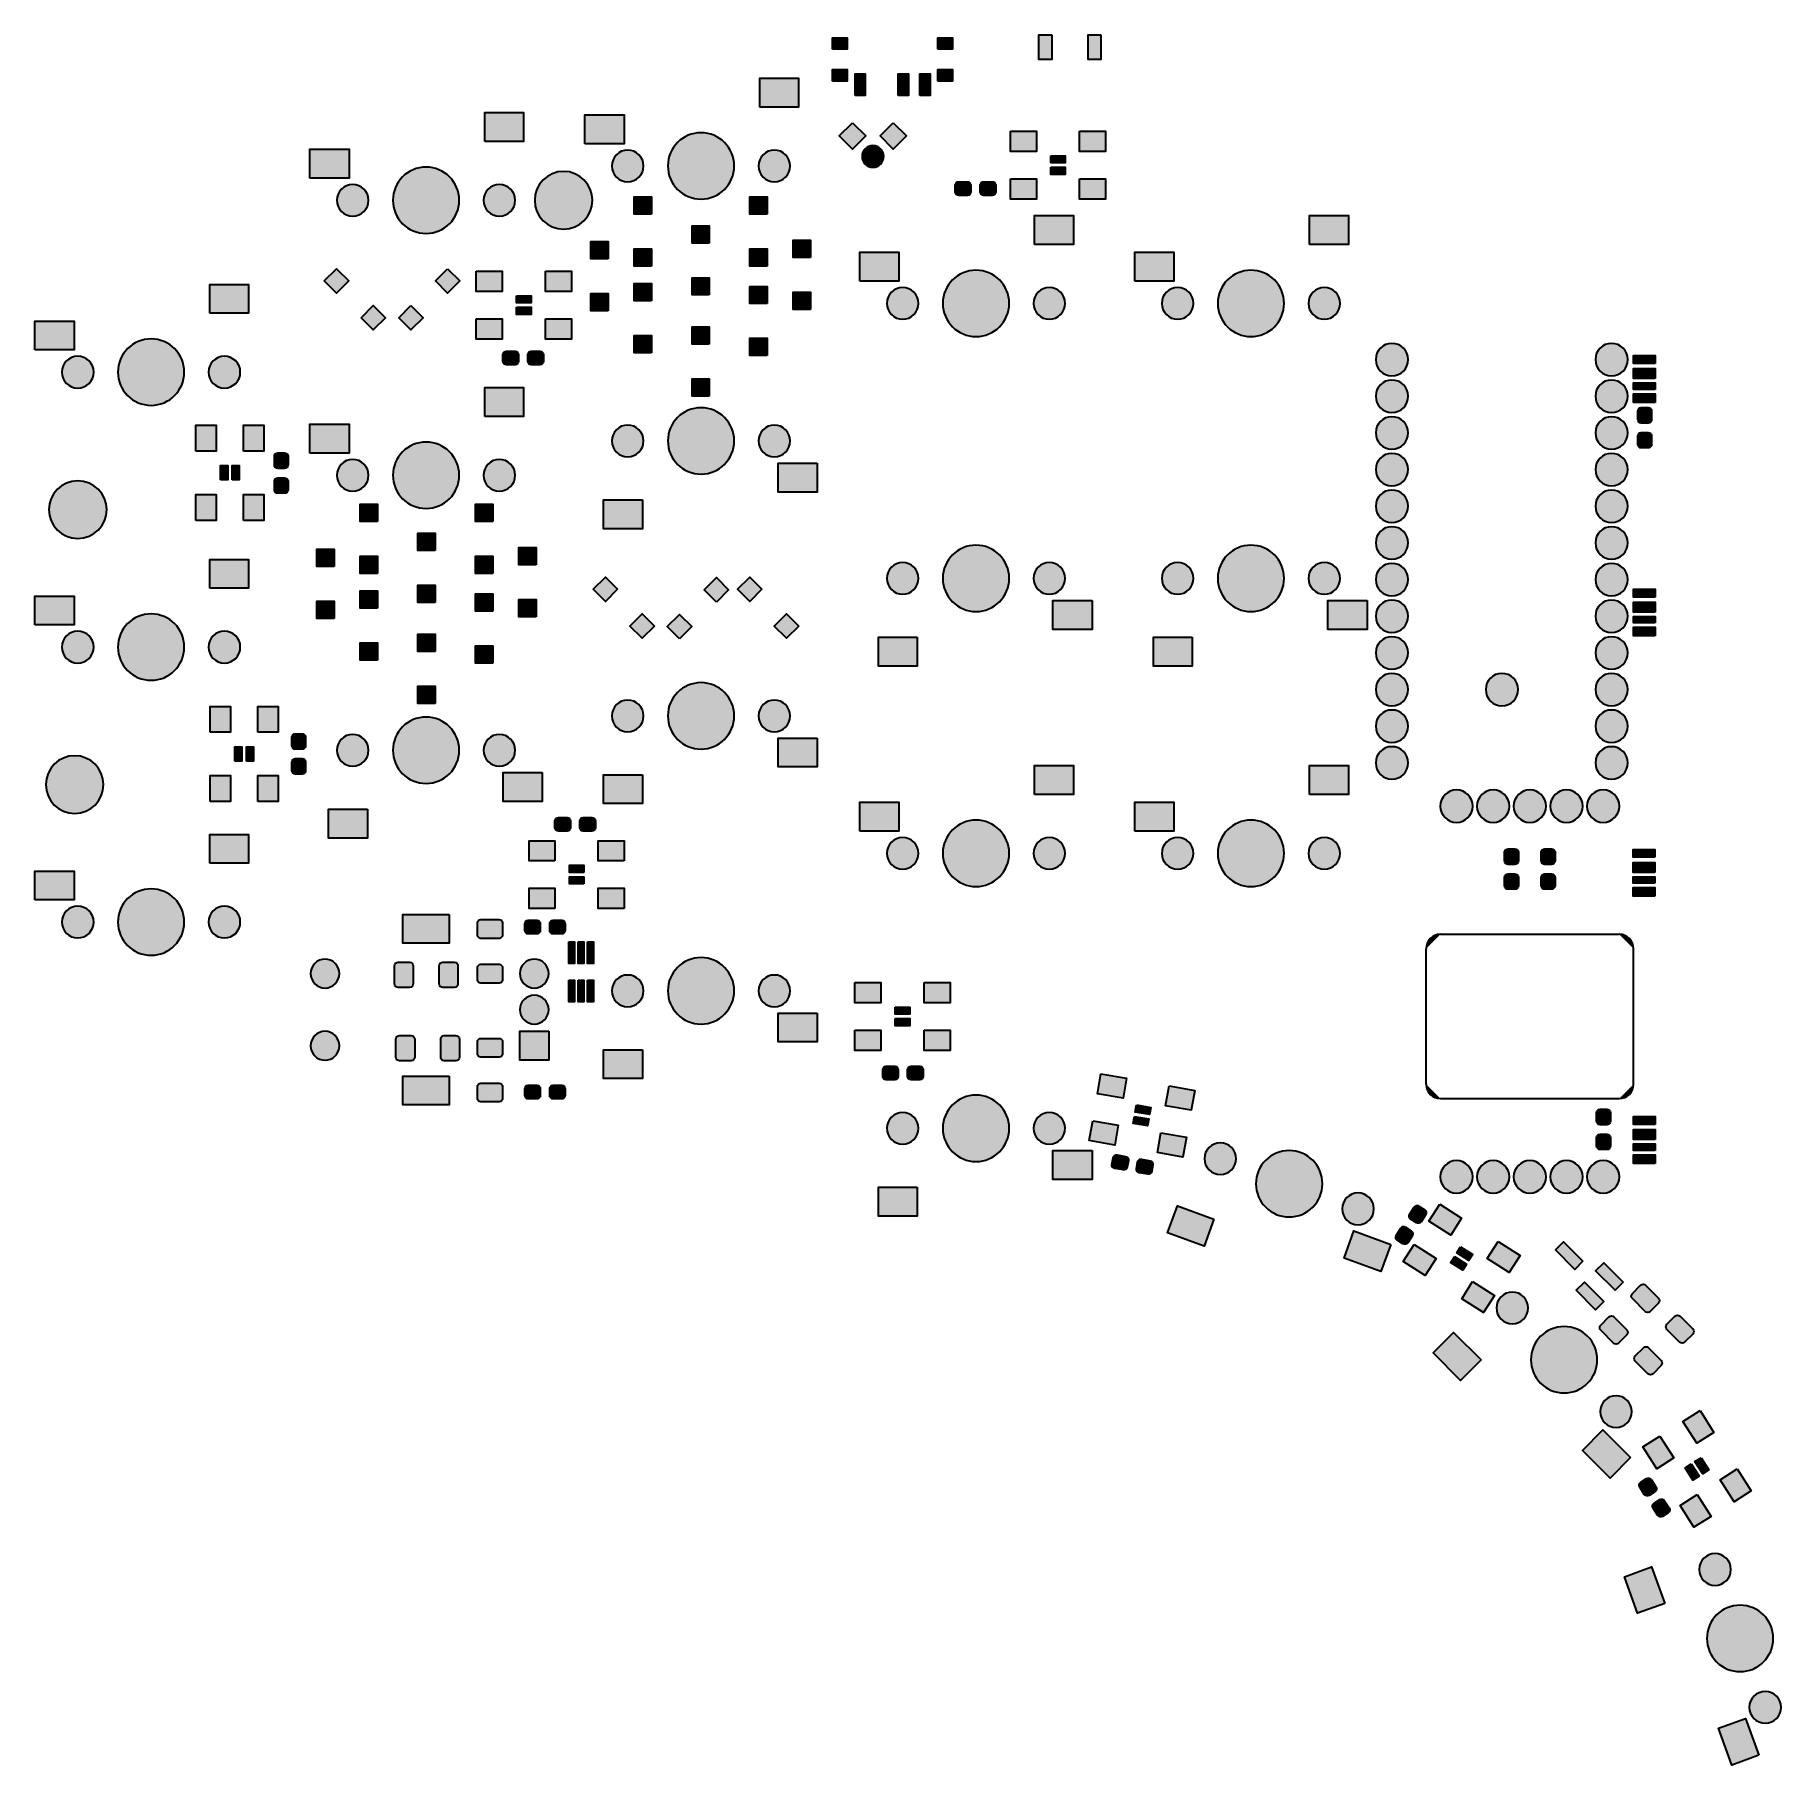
# Model space of a CAD drawing. Header units: inches. Extents: x 320 to 663, y 93 to 433.
import ezdxf

# ---------------------------------------------------------------- set-up
doc = ezdxf.new("R2010")
doc.units = ezdxf.units.IN
doc.header["$MEASUREMENT"] = 0
doc.layers.add('Layer 1', color=7, linetype='Continuous')

msp = doc.modelspace()

# ---------------------------------------------------------------- hatches: boundary and pattern name
at = {"layer": 'Layer 1', "true_color": 0x231f20}
h = msp.add_hatch(color=250, dxfattribs=at)
h.dxf.hatch_style = 2
h.paths.add_polyline_path([(477.17, 429.98), (477.17, 432.25), (480, 432.25), (480, 429.98)])
h = msp.add_hatch(color=250, dxfattribs=at)
h.dxf.hatch_style = 2
h.paths.add_polyline_path([(497.86, 429.98), (497.86, 432.25), (500.69, 432.25), (500.69, 429.98)])
h = msp.add_hatch(color=250, dxfattribs=at)
h.dxf.hatch_style = 2
h.paths.add_polyline_path([(520.24, 432.79), (520.24, 427.97), (517.68, 427.97), (517.68, 432.79)])
h = msp.add_hatch(color=250, dxfattribs=at)
h.dxf.hatch_style = 2
h.paths.add_polyline_path([(529.87, 432.79), (529.87, 427.97), (527.32, 427.97), (527.32, 432.79)])
h = msp.add_hatch(color=250, dxfattribs=at)
h.dxf.hatch_style = 2
h.paths.add_polyline_path([(477.17, 423.72), (477.17, 425.99), (480, 425.99), (480, 423.72)])
h = msp.add_hatch(color=250, dxfattribs=at)
h.dxf.hatch_style = 2
h.paths.add_polyline_path([(497.86, 423.72), (497.86, 425.99), (500.69, 425.99), (500.69, 423.72)])
h = msp.add_hatch(color=250, dxfattribs=at)
h.dxf.hatch_style = 2
h.paths.add_polyline_path([(462.84, 418.63), (462.84, 424.3), (470.45, 424.3), (470.45, 418.63)])
h = msp.add_hatch(color=250, dxfattribs=at)
h.dxf.hatch_style = 2
h.paths.add_polyline_path([(481.56, 420.88), (481.56, 425.14), (483.54, 425.14), (483.54, 420.88)])
h = msp.add_hatch(color=250, dxfattribs=at)
h.dxf.hatch_style = 2
h.paths.add_polyline_path([(490.06, 420.88), (490.06, 425.14), (492.05, 425.14), (492.05, 420.88)])
h = msp.add_hatch(color=250, dxfattribs=at)
h.dxf.hatch_style = 2
h.paths.add_polyline_path([(494.32, 420.88), (494.32, 425.14), (496.3, 425.14), (496.3, 420.88)])
h = msp.add_hatch(color=250, dxfattribs=at)
h.dxf.hatch_style = 2
h.paths.add_polyline_path([(408.84, 411.88), (408.84, 417.55), (416.45, 417.55), (416.45, 411.88)])
h = msp.add_hatch(color=250, dxfattribs=at)
h.dxf.hatch_style = 2
h.paths.add_polyline_path([(428.5, 411.43), (428.5, 417.1), (436.2, 417.1), (436.2, 411.43)])
h = msp.add_hatch(color=250, dxfattribs=at)
h.dxf.hatch_style = 2
h.paths.add_polyline_path([(481.06, 415.55), (483.67, 412.95), (481.06, 410.34), (478.46, 412.95)])
h = msp.add_hatch(color=250, dxfattribs=at)
h.dxf.hatch_style = 2
h.paths.add_polyline_path([(489.08, 415.55), (491.68, 412.95), (489.08, 410.34), (486.47, 412.95)])
h = msp.add_hatch(color=250, dxfattribs=at)
h.dxf.hatch_style = 2
edge = h.paths.add_edge_path()
edge.add_spline(control_points=[(451.32, 413.59), (454.92, 413.59), (457.84, 410.67), (457.84, 407.07), (457.84, 403.47), (454.92, 400.55), (451.32, 400.55), (447.72, 400.55), (444.8, 403.47), (444.8, 407.07), (444.8, 410.67), (447.72, 413.59), (451.32, 413.59)], knot_values=[0, 0, 0, 0, 1, 1, 1, 2, 2, 2, 3, 3, 3, 4, 4, 4, 4], degree=3, periodic=1)
h = msp.add_hatch(color=250, dxfattribs=at)
h.dxf.hatch_style = 2
h.paths.add_polyline_path([(512.08, 413.88), (517.18, 413.88), (517.18, 409.91), (512.08, 409.91)])
h = msp.add_hatch(color=250, dxfattribs=at)
h.dxf.hatch_style = 2
h.paths.add_polyline_path([(525.68, 413.88), (530.78, 413.88), (530.78, 409.91), (525.68, 409.91)])
h = msp.add_hatch(color=250, dxfattribs=at)
h.dxf.hatch_style = 2
h.paths.add_polyline_path([(374.5, 404.68), (374.5, 410.35), (382.2, 410.35), (382.2, 404.68)])
h = msp.add_hatch(color=250, dxfattribs=at)
h.dxf.hatch_style = 2
edge = h.paths.add_edge_path()
edge.add_spline(control_points=[(436.92, 410.18), (438.64, 410.18), (440.04, 408.79), (440.04, 407.07), (440.04, 405.34), (438.64, 403.95), (436.92, 403.95), (435.2, 403.95), (433.8, 405.34), (433.8, 407.07), (433.8, 408.79), (435.2, 410.18), (436.92, 410.18)], knot_values=[0, 0, 0, 0, 1, 1, 1, 2, 2, 2, 3, 3, 3, 4, 4, 4, 4], degree=3, periodic=1)
h = msp.add_hatch(color=250, dxfattribs=at)
h.dxf.hatch_style = 2
edge = h.paths.add_edge_path()
edge.add_spline(control_points=[(465.72, 410.18), (467.44, 410.18), (468.84, 408.79), (468.84, 407.07), (468.84, 405.34), (467.44, 403.95), (465.72, 403.95), (464, 403.95), (462.6, 405.34), (462.6, 407.07), (462.6, 408.79), (464, 410.18), (465.72, 410.18)], knot_values=[0, 0, 0, 0, 1, 1, 1, 2, 2, 2, 3, 3, 3, 4, 4, 4, 4], degree=3, periodic=1)
h = msp.add_hatch(color=250, dxfattribs=at)
h.dxf.hatch_style = 2
edge = h.paths.add_edge_path()
edge.add_spline(control_points=[(485.07, 411.07), (486.24, 411.07), (487.2, 410.11), (487.2, 408.94), (487.2, 407.76), (486.24, 406.81), (485.07, 406.81), (483.9, 406.81), (482.94, 407.76), (482.94, 408.94), (482.94, 410.11), (483.9, 411.07), (485.07, 411.07)], knot_values=[0, 0, 0, 0, 1, 1, 1, 2, 2, 2, 3, 3, 3, 4, 4, 4, 4], degree=3, periodic=1)
h = msp.add_hatch(color=250, dxfattribs=at)
h.dxf.hatch_style = 2
h.paths.add_polyline_path([(520.01, 409.06), (522.85, 409.06), (522.85, 407.65), (520.01, 407.65)])
h = msp.add_hatch(color=250, dxfattribs=at)
h.dxf.hatch_style = 2
edge = h.paths.add_edge_path()
edge.add_spline(control_points=[(397.32, 406.84), (400.92, 406.84), (403.84, 403.92), (403.84, 400.32), (403.84, 396.72), (400.92, 393.8), (397.32, 393.8), (393.72, 393.8), (390.8, 396.72), (390.8, 400.32), (390.8, 403.92), (393.72, 406.84), (397.32, 406.84)], knot_values=[0, 0, 0, 0, 1, 1, 1, 2, 2, 2, 3, 3, 3, 4, 4, 4, 4], degree=3, periodic=1)
h = msp.add_hatch(color=250, dxfattribs=at)
h.dxf.hatch_style = 2
edge = h.paths.add_edge_path()
edge.add_spline(control_points=[(424.32, 405.99), (427.45, 405.99), (429.99, 403.45), (429.99, 400.32), (429.99, 397.18), (427.45, 394.65), (424.32, 394.65), (421.19, 394.65), (418.65, 397.18), (418.65, 400.32), (418.65, 403.45), (421.19, 405.99), (424.32, 405.99)], knot_values=[0, 0, 0, 0, 1, 1, 1, 2, 2, 2, 3, 3, 3, 4, 4, 4, 4], degree=3, periodic=1)
h = msp.add_hatch(color=250, dxfattribs=at)
h.dxf.hatch_style = 2
h.paths.add_polyline_path([(520.01, 406.8), (522.85, 406.8), (522.85, 405.38), (520.01, 405.38)])
h = msp.add_hatch(color=250, dxfattribs=at)
h.dxf.hatch_style = 2
edge = h.paths.add_edge_path()
edge.add_spline(control_points=[(382.92, 403.43), (384.64, 403.43), (386.04, 402.04), (386.04, 400.32), (386.04, 398.59), (384.64, 397.2), (382.92, 397.2), (381.2, 397.2), (379.8, 398.59), (379.8, 400.32), (379.8, 402.04), (381.2, 403.43), (382.92, 403.43)], knot_values=[0, 0, 0, 0, 1, 1, 1, 2, 2, 2, 3, 3, 3, 4, 4, 4, 4], degree=3, periodic=1)
h = msp.add_hatch(color=250, dxfattribs=at)
h.dxf.hatch_style = 2
edge = h.paths.add_edge_path()
edge.add_spline(control_points=[(411.72, 403.43), (413.44, 403.43), (414.84, 402.04), (414.84, 400.32), (414.84, 398.59), (413.44, 397.2), (411.72, 397.2), (410, 397.2), (408.6, 398.59), (408.6, 400.32), (408.6, 402.04), (410, 403.43), (411.72, 403.43)], knot_values=[0, 0, 0, 0, 1, 1, 1, 2, 2, 2, 3, 3, 3, 4, 4, 4, 4], degree=3, periodic=1)
h = msp.add_hatch(color=250, dxfattribs=at)
h.dxf.hatch_style = 2
h.paths.add_polyline_path([(504.31, 401.94), (504.26, 401.68), (504.11, 401.46), (503.89, 401.32), (503.64, 401.27), (501.93, 401.27), (501.68, 401.32), (501.46, 401.46), (501.31, 401.68), (501.26, 401.94), (501.26, 403.29), (501.31, 403.54), (501.46, 403.76), (501.68, 403.91), (501.93, 403.96), (503.64, 403.96), (503.89, 403.91), (504.11, 403.76), (504.26, 403.54), (504.31, 403.29)])
h = msp.add_hatch(color=250, dxfattribs=at)
h.dxf.hatch_style = 2
h.paths.add_polyline_path([(509.2, 401.94), (509.15, 401.68), (509, 401.46), (508.78, 401.32), (508.53, 401.27), (506.82, 401.27), (506.57, 401.32), (506.35, 401.46), (506.2, 401.68), (506.15, 401.94), (506.15, 403.29), (506.2, 403.54), (506.35, 403.76), (506.57, 403.91), (506.82, 403.96), (508.53, 403.96), (508.78, 403.91), (509, 403.76), (509.15, 403.54), (509.2, 403.29)])
h = msp.add_hatch(color=250, dxfattribs=at)
h.dxf.hatch_style = 2
h.paths.add_polyline_path([(512.08, 404.53), (517.18, 404.53), (517.18, 400.56), (512.08, 400.56)])
h = msp.add_hatch(color=250, dxfattribs=at)
h.dxf.hatch_style = 2
h.paths.add_polyline_path([(525.68, 404.53), (530.78, 404.53), (530.78, 400.56), (525.68, 400.56)])
h = msp.add_hatch(color=250, dxfattribs=at)
h.dxf.hatch_style = 2
h.paths.add_polyline_path([(441.61, 397.59), (438.21, 397.59), (438.21, 400.99), (441.61, 400.99)])
h = msp.add_hatch(color=250, dxfattribs=at)
h.dxf.hatch_style = 2
h.paths.add_polyline_path([(464.29, 397.59), (460.88, 397.59), (460.88, 400.99), (464.29, 400.99)])
h = msp.add_hatch(color=250, dxfattribs=at)
h.dxf.hatch_style = 2
h.paths.add_polyline_path([(452.95, 391.92), (449.55, 391.92), (449.55, 395.32), (452.95, 395.32)])
h = msp.add_hatch(color=250, dxfattribs=at)
h.dxf.hatch_style = 2
h.paths.add_polyline_path([(516.84, 391.63), (516.84, 397.3), (524.45, 397.3), (524.45, 391.63)])
h = msp.add_hatch(color=250, dxfattribs=at)
h.dxf.hatch_style = 2
h.paths.add_polyline_path([(570.84, 391.63), (570.84, 397.3), (578.45, 397.3), (578.45, 391.63)])
h = msp.add_hatch(color=250, dxfattribs=at)
h.dxf.hatch_style = 2
h.paths.add_polyline_path([(433.1, 388.8), (429.7, 388.8), (429.7, 392.2), (433.1, 392.2)])
h = msp.add_hatch(color=250, dxfattribs=at)
h.dxf.hatch_style = 2
h.paths.add_polyline_path([(472.79, 389.09), (469.39, 389.09), (469.39, 392.49), (472.79, 392.49)])
h = msp.add_hatch(color=250, dxfattribs=at)
h.dxf.hatch_style = 2
h.paths.add_polyline_path([(441.61, 387.39), (438.21, 387.39), (438.21, 390.79), (441.61, 390.79)])
h = msp.add_hatch(color=250, dxfattribs=at)
h.dxf.hatch_style = 2
h.paths.add_polyline_path([(464.29, 387.39), (460.88, 387.39), (460.88, 390.79), (464.29, 390.79)])
h = msp.add_hatch(color=250, dxfattribs=at)
h.dxf.hatch_style = 2
h.paths.add_polyline_path([(482.5, 384.43), (482.5, 390.1), (490.2, 390.1), (490.2, 384.43)])
h = msp.add_hatch(color=250, dxfattribs=at)
h.dxf.hatch_style = 2
h.paths.add_polyline_path([(536.5, 384.43), (536.5, 390.1), (544.2, 390.1), (544.2, 384.43)])
h = msp.add_hatch(color=250, dxfattribs=at)
h.dxf.hatch_style = 2
h.paths.add_polyline_path([(377.32, 384.48), (379.73, 386.88), (382.13, 384.48), (379.73, 382.07)])
h = msp.add_hatch(color=250, dxfattribs=at)
h.dxf.hatch_style = 2
h.paths.add_polyline_path([(401.56, 386.88), (403.96, 384.48), (401.56, 382.07), (399.15, 384.48)])
h = msp.add_hatch(color=250, dxfattribs=at)
h.dxf.hatch_style = 2
h.paths.add_polyline_path([(407.17, 386.39), (412.27, 386.39), (412.27, 382.42), (407.17, 382.42)])
h = msp.add_hatch(color=250, dxfattribs=at)
h.dxf.hatch_style = 2
h.paths.add_polyline_path([(420.78, 386.39), (425.88, 386.39), (425.88, 382.42), (420.78, 382.42)])
h = msp.add_hatch(color=250, dxfattribs=at)
h.dxf.hatch_style = 2
h.paths.add_polyline_path([(452.95, 381.72), (449.55, 381.72), (449.55, 385.12), (452.95, 385.12)])
h = msp.add_hatch(color=250, dxfattribs=at)
h.dxf.hatch_style = 2
edge = h.paths.add_edge_path()
edge.add_spline(control_points=[(505.32, 386.59), (508.92, 386.59), (511.84, 383.67), (511.84, 380.07), (511.84, 376.47), (508.92, 373.55), (505.32, 373.55), (501.72, 373.55), (498.8, 376.47), (498.8, 380.07), (498.8, 383.67), (501.72, 386.59), (505.32, 386.59)], knot_values=[0, 0, 0, 0, 1, 1, 1, 2, 2, 2, 3, 3, 3, 4, 4, 4, 4], degree=3, periodic=1)
h = msp.add_hatch(color=250, dxfattribs=at)
h.dxf.hatch_style = 2
edge = h.paths.add_edge_path()
edge.add_spline(control_points=[(559.32, 386.59), (562.92, 386.59), (565.84, 383.67), (565.84, 380.07), (565.84, 376.47), (562.92, 373.55), (559.32, 373.55), (555.72, 373.55), (552.8, 376.47), (552.8, 380.07), (552.8, 383.67), (555.72, 386.59), (559.32, 386.59)], knot_values=[0, 0, 0, 0, 1, 1, 1, 2, 2, 2, 3, 3, 3, 4, 4, 4, 4], degree=3, periodic=1)
h = msp.add_hatch(color=250, dxfattribs=at)
h.dxf.hatch_style = 2
h.paths.add_polyline_path([(354.84, 378.13), (354.84, 383.8), (362.45, 383.8), (362.45, 378.13)])
h = msp.add_hatch(color=250, dxfattribs=at)
h.dxf.hatch_style = 2
h.paths.add_polyline_path([(415.11, 381.57), (417.94, 381.57), (417.94, 380.16), (415.11, 380.16)])
h = msp.add_hatch(color=250, dxfattribs=at)
h.dxf.hatch_style = 2
h.paths.add_polyline_path([(433.1, 378.6), (429.7, 378.6), (429.7, 382), (433.1, 382)])
h = msp.add_hatch(color=250, dxfattribs=at)
h.dxf.hatch_style = 2
h.paths.add_polyline_path([(441.61, 380.58), (438.21, 380.58), (438.21, 383.98), (441.61, 383.98)])
h = msp.add_hatch(color=250, dxfattribs=at)
h.dxf.hatch_style = 2
h.paths.add_polyline_path([(464.29, 380.02), (460.88, 380.02), (460.88, 383.42), (464.29, 383.42)])
h = msp.add_hatch(color=250, dxfattribs=at)
h.dxf.hatch_style = 2
h.paths.add_polyline_path([(472.79, 378.88), (469.39, 378.88), (469.39, 382.28), (472.79, 382.28)])
h = msp.add_hatch(color=250, dxfattribs=at)
h.dxf.hatch_style = 2
edge = h.paths.add_edge_path()
edge.add_spline(control_points=[(490.92, 383.18), (492.64, 383.18), (494.04, 381.79), (494.04, 380.07), (494.04, 378.34), (492.64, 376.95), (490.92, 376.95), (489.2, 376.95), (487.8, 378.34), (487.8, 380.07), (487.8, 381.79), (489.2, 383.18), (490.92, 383.18)], knot_values=[0, 0, 0, 0, 1, 1, 1, 2, 2, 2, 3, 3, 3, 4, 4, 4, 4], degree=3, periodic=1)
h = msp.add_hatch(color=250, dxfattribs=at)
h.dxf.hatch_style = 2
edge = h.paths.add_edge_path()
edge.add_spline(control_points=[(519.72, 383.18), (521.44, 383.18), (522.84, 381.79), (522.84, 380.07), (522.84, 378.34), (521.44, 376.95), (519.72, 376.95), (518, 376.95), (516.6, 378.34), (516.6, 380.07), (516.6, 381.79), (518, 383.18), (519.72, 383.18)], knot_values=[0, 0, 0, 0, 1, 1, 1, 2, 2, 2, 3, 3, 3, 4, 4, 4, 4], degree=3, periodic=1)
h = msp.add_hatch(color=250, dxfattribs=at)
h.dxf.hatch_style = 2
edge = h.paths.add_edge_path()
edge.add_spline(control_points=[(544.92, 383.18), (546.64, 383.18), (548.04, 381.79), (548.04, 380.07), (548.04, 378.34), (546.64, 376.95), (544.92, 376.95), (543.2, 376.95), (541.8, 378.34), (541.8, 380.07), (541.8, 381.79), (543.2, 383.18), (544.92, 383.18)], knot_values=[0, 0, 0, 0, 1, 1, 1, 2, 2, 2, 3, 3, 3, 4, 4, 4, 4], degree=3, periodic=1)
h = msp.add_hatch(color=250, dxfattribs=at)
h.dxf.hatch_style = 2
edge = h.paths.add_edge_path()
edge.add_spline(control_points=[(573.72, 383.18), (575.44, 383.18), (576.84, 381.79), (576.84, 380.07), (576.84, 378.34), (575.44, 376.95), (573.72, 376.95), (572, 376.95), (570.6, 378.34), (570.6, 380.07), (570.6, 381.79), (572, 383.18), (573.72, 383.18)], knot_values=[0, 0, 0, 0, 1, 1, 1, 2, 2, 2, 3, 3, 3, 4, 4, 4, 4], degree=3, periodic=1)
h = msp.add_hatch(color=250, dxfattribs=at)
h.dxf.hatch_style = 2
h.paths.add_polyline_path([(384.54, 377.26), (386.94, 379.67), (389.35, 377.26), (386.94, 374.86)])
h = msp.add_hatch(color=250, dxfattribs=at)
h.dxf.hatch_style = 2
h.paths.add_polyline_path([(394.34, 379.67), (396.75, 377.26), (394.34, 374.86), (391.94, 377.26)])
h = msp.add_hatch(color=250, dxfattribs=at)
h.dxf.hatch_style = 2
h.paths.add_polyline_path([(415.11, 379.31), (417.94, 379.31), (417.94, 377.89), (415.11, 377.89)])
h = msp.add_hatch(color=250, dxfattribs=at)
h.dxf.hatch_style = 2
h.paths.add_polyline_path([(320.5, 370.93), (320.5, 376.6), (328.2, 376.6), (328.2, 370.93)])
h = msp.add_hatch(color=250, dxfattribs=at)
h.dxf.hatch_style = 2
h.paths.add_polyline_path([(407.17, 377.04), (412.27, 377.04), (412.27, 373.07), (407.17, 373.07)])
h = msp.add_hatch(color=250, dxfattribs=at)
h.dxf.hatch_style = 2
h.paths.add_polyline_path([(420.78, 377.04), (425.88, 377.04), (425.88, 373.07), (420.78, 373.07)])
h = msp.add_hatch(color=250, dxfattribs=at)
h.dxf.hatch_style = 2
h.paths.add_polyline_path([(452.95, 372.08), (449.55, 372.08), (449.55, 375.48), (452.95, 375.48)])
h = msp.add_hatch(color=250, dxfattribs=at)
h.dxf.hatch_style = 2
edge = h.paths.add_edge_path()
edge.add_spline(control_points=[(343.32, 373.09), (346.92, 373.09), (349.84, 370.17), (349.84, 366.57), (349.84, 362.97), (346.92, 360.05), (343.32, 360.05), (339.72, 360.05), (336.8, 362.97), (336.8, 366.57), (336.8, 370.17), (339.72, 373.09), (343.32, 373.09)], knot_values=[0, 0, 0, 0, 1, 1, 1, 2, 2, 2, 3, 3, 3, 4, 4, 4, 4], degree=3, periodic=1)
h = msp.add_hatch(color=250, dxfattribs=at)
h.dxf.hatch_style = 2
h.paths.add_polyline_path([(412.41, 370.02), (412.46, 370.28), (412.61, 370.5), (412.83, 370.64), (413.09, 370.7), (414.79, 370.7), (415.05, 370.64), (415.26, 370.5), (415.41, 370.28), (415.46, 370.02), (415.46, 368.68), (415.41, 368.42), (415.26, 368.2), (415.05, 368.05), (414.79, 368), (413.09, 368), (412.83, 368.05), (412.61, 368.2), (412.46, 368.42), (412.41, 368.68)])
h = msp.add_hatch(color=250, dxfattribs=at)
h.dxf.hatch_style = 2
h.paths.add_polyline_path([(417.3, 370.02), (417.35, 370.28), (417.5, 370.5), (417.72, 370.64), (417.98, 370.7), (419.68, 370.7), (419.93, 370.64), (420.15, 370.5), (420.3, 370.28), (420.35, 370.02), (420.35, 368.68), (420.3, 368.42), (420.15, 368.2), (419.93, 368.05), (419.68, 368), (417.98, 368), (417.72, 368.05), (417.5, 368.2), (417.35, 368.42), (417.3, 368.68)])
h = msp.add_hatch(color=250, dxfattribs=at)
h.dxf.hatch_style = 2
h.paths.add_polyline_path([(441.61, 370.38), (438.21, 370.38), (438.21, 373.78), (441.61, 373.78)])
h = msp.add_hatch(color=250, dxfattribs=at)
h.dxf.hatch_style = 2
h.paths.add_polyline_path([(464.29, 369.81), (460.88, 369.81), (460.88, 373.21), (464.29, 373.21)])
h = msp.add_hatch(color=250, dxfattribs=at)
h.dxf.hatch_style = 2
edge = h.paths.add_edge_path()
edge.add_spline(control_points=[(587.01, 372.22), (588.77, 372.22), (590.2, 370.8), (590.2, 369.03), (590.2, 367.27), (588.77, 365.85), (587.01, 365.85), (585.25, 365.85), (583.82, 367.27), (583.82, 369.03), (583.82, 370.8), (585.25, 372.22), (587.01, 372.22)], knot_values=[0, 0, 0, 0, 1, 1, 1, 2, 2, 2, 3, 3, 3, 4, 4, 4, 4], degree=3, periodic=1)
h = msp.add_hatch(color=250, dxfattribs=at)
h.dxf.hatch_style = 2
edge = h.paths.add_edge_path()
edge.add_spline(control_points=[(630.15, 372.22), (631.91, 372.22), (633.34, 370.8), (633.34, 369.03), (633.34, 367.27), (631.91, 365.85), (630.15, 365.85), (628.39, 365.85), (626.96, 367.27), (626.96, 369.03), (626.96, 370.8), (628.39, 372.22), (630.15, 372.22)], knot_values=[0, 0, 0, 0, 1, 1, 1, 2, 2, 2, 3, 3, 3, 4, 4, 4, 4], degree=3, periodic=1)
h = msp.add_hatch(color=250, dxfattribs=at)
h.dxf.hatch_style = 2
edge = h.paths.add_edge_path()
edge.add_spline(control_points=[(328.92, 369.68), (330.64, 369.68), (332.04, 368.29), (332.04, 366.57), (332.04, 364.84), (330.64, 363.45), (328.92, 363.45), (327.2, 363.45), (325.8, 364.84), (325.8, 366.57), (325.8, 368.29), (327.2, 369.68), (328.92, 369.68)], knot_values=[0, 0, 0, 0, 1, 1, 1, 2, 2, 2, 3, 3, 3, 4, 4, 4, 4], degree=3, periodic=1)
h = msp.add_hatch(color=250, dxfattribs=at)
h.dxf.hatch_style = 2
edge = h.paths.add_edge_path()
edge.add_spline(control_points=[(357.72, 369.68), (359.44, 369.68), (360.84, 368.29), (360.84, 366.57), (360.84, 364.84), (359.44, 363.45), (357.72, 363.45), (356, 363.45), (354.6, 364.84), (354.6, 366.57), (354.6, 368.29), (356, 369.68), (357.72, 369.68)], knot_values=[0, 0, 0, 0, 1, 1, 1, 2, 2, 2, 3, 3, 3, 4, 4, 4, 4], degree=3, periodic=1)
h = msp.add_hatch(color=250, dxfattribs=at)
h.dxf.hatch_style = 2
h.paths.add_polyline_path([(638.69, 368.27), (634.43, 368.27), (634.43, 369.83), (638.69, 369.83)])
h = msp.add_hatch(color=250, dxfattribs=at)
h.dxf.hatch_style = 2
h.paths.add_polyline_path([(638.69, 365.3), (634.43, 365.3), (634.43, 367.28), (638.69, 367.28)])
h = msp.add_hatch(color=250, dxfattribs=at)
h.dxf.hatch_style = 2
h.paths.add_polyline_path([(408.84, 357.88), (408.84, 363.55), (416.45, 363.55), (416.45, 357.88)])
h = msp.add_hatch(color=250, dxfattribs=at)
h.dxf.hatch_style = 2
h.paths.add_polyline_path([(452.95, 361.87), (449.55, 361.87), (449.55, 365.28), (452.95, 365.28)])
h = msp.add_hatch(color=250, dxfattribs=at)
h.dxf.hatch_style = 2
edge = h.paths.add_edge_path()
edge.add_spline(control_points=[(587.01, 365.02), (588.77, 365.02), (590.2, 363.6), (590.2, 361.83), (590.2, 360.07), (588.77, 358.65), (587.01, 358.65), (585.25, 358.65), (583.82, 360.07), (583.82, 361.83), (583.82, 363.6), (585.25, 365.02), (587.01, 365.02)], knot_values=[0, 0, 0, 0, 1, 1, 1, 2, 2, 2, 3, 3, 3, 4, 4, 4, 4], degree=3, periodic=1)
h = msp.add_hatch(color=250, dxfattribs=at)
h.dxf.hatch_style = 2
edge = h.paths.add_edge_path()
edge.add_spline(control_points=[(630.15, 365.02), (631.91, 365.02), (633.34, 363.6), (633.34, 361.83), (633.34, 360.07), (631.91, 358.65), (630.15, 358.65), (628.39, 358.65), (626.96, 360.07), (626.96, 361.83), (626.96, 363.6), (628.39, 365.02), (630.15, 365.02)], knot_values=[0, 0, 0, 0, 1, 1, 1, 2, 2, 2, 3, 3, 3, 4, 4, 4, 4], degree=3, periodic=1)
h = msp.add_hatch(color=250, dxfattribs=at)
h.dxf.hatch_style = 2
h.paths.add_polyline_path([(638.69, 363.17), (634.43, 363.17), (634.43, 364.45), (638.69, 364.45)])
h = msp.add_hatch(color=250, dxfattribs=at)
h.dxf.hatch_style = 2
h.paths.add_polyline_path([(638.69, 360.62), (634.43, 360.62), (634.43, 362.32), (638.69, 362.32)])
h = msp.add_hatch(color=250, dxfattribs=at)
h.dxf.hatch_style = 2
edge = h.paths.add_edge_path()
edge.add_spline(control_points=[(451.32, 359.59), (454.92, 359.59), (457.84, 356.67), (457.84, 353.07), (457.84, 349.47), (454.92, 346.55), (451.32, 346.55), (447.72, 346.55), (444.8, 349.47), (444.8, 353.07), (444.8, 356.67), (447.72, 359.59), (451.32, 359.59)], knot_values=[0, 0, 0, 0, 1, 1, 1, 2, 2, 2, 3, 3, 3, 4, 4, 4, 4], degree=3, periodic=1)
h = msp.add_hatch(color=250, dxfattribs=at)
h.dxf.hatch_style = 2
edge = h.paths.add_edge_path()
edge.add_spline(control_points=[(587.01, 357.82), (588.77, 357.82), (590.2, 356.4), (590.2, 354.63), (590.2, 352.87), (588.77, 351.45), (587.01, 351.45), (585.25, 351.45), (583.82, 352.87), (583.82, 354.63), (583.82, 356.4), (585.25, 357.82), (587.01, 357.82)], knot_values=[0, 0, 0, 0, 1, 1, 1, 2, 2, 2, 3, 3, 3, 4, 4, 4, 4], degree=3, periodic=1)
h = msp.add_hatch(color=250, dxfattribs=at)
h.dxf.hatch_style = 2
edge = h.paths.add_edge_path()
edge.add_spline(control_points=[(630.15, 357.82), (631.91, 357.82), (633.34, 356.4), (633.34, 354.63), (633.34, 352.87), (631.91, 351.45), (630.15, 351.45), (628.39, 351.45), (626.96, 352.87), (626.96, 354.63), (626.96, 356.4), (628.39, 357.82), (630.15, 357.82)], knot_values=[0, 0, 0, 0, 1, 1, 1, 2, 2, 2, 3, 3, 3, 4, 4, 4, 4], degree=3, periodic=1)
h = msp.add_hatch(color=250, dxfattribs=at)
h.dxf.hatch_style = 2
h.paths.add_polyline_path([(635.99, 356.57), (635.73, 356.62), (635.51, 356.76), (635.37, 356.98), (635.32, 357.24), (635.32, 358.94), (635.37, 359.2), (635.51, 359.42), (635.73, 359.56), (635.99, 359.61), (637.34, 359.61), (637.59, 359.56), (637.81, 359.42), (637.96, 359.2), (638.01, 358.94), (638.01, 357.24), (637.96, 356.98), (637.81, 356.76), (637.59, 356.62), (637.34, 356.57)])
h = msp.add_hatch(color=250, dxfattribs=at)
h.dxf.hatch_style = 2
h.paths.add_polyline_path([(352.12, 351.07), (352.12, 356.17), (356.09, 356.17), (356.09, 351.07)])
h = msp.add_hatch(color=250, dxfattribs=at)
h.dxf.hatch_style = 2
h.paths.add_polyline_path([(361.47, 351.07), (361.47, 356.17), (365.44, 356.17), (365.44, 351.07)])
h = msp.add_hatch(color=250, dxfattribs=at)
h.dxf.hatch_style = 2
h.paths.add_polyline_path([(374.5, 350.68), (374.5, 356.35), (382.2, 356.35), (382.2, 350.68)])
h = msp.add_hatch(color=250, dxfattribs=at)
h.dxf.hatch_style = 2
edge = h.paths.add_edge_path()
edge.add_spline(control_points=[(436.92, 356.18), (438.64, 356.18), (440.04, 354.79), (440.04, 353.07), (440.04, 351.34), (438.64, 349.95), (436.92, 349.95), (435.2, 349.95), (433.8, 351.34), (433.8, 353.07), (433.8, 354.79), (435.2, 356.18), (436.92, 356.18)], knot_values=[0, 0, 0, 0, 1, 1, 1, 2, 2, 2, 3, 3, 3, 4, 4, 4, 4], degree=3, periodic=1)
h = msp.add_hatch(color=250, dxfattribs=at)
h.dxf.hatch_style = 2
edge = h.paths.add_edge_path()
edge.add_spline(control_points=[(465.72, 356.18), (467.44, 356.18), (468.84, 354.79), (468.84, 353.07), (468.84, 351.34), (467.44, 349.95), (465.72, 349.95), (464, 349.95), (462.6, 351.34), (462.6, 353.07), (462.6, 354.79), (464, 356.18), (465.72, 356.18)], knot_values=[0, 0, 0, 0, 1, 1, 1, 2, 2, 2, 3, 3, 3, 4, 4, 4, 4], degree=3, periodic=1)
h = msp.add_hatch(color=250, dxfattribs=at)
h.dxf.hatch_style = 2
h.paths.add_polyline_path([(635.99, 351.68), (635.73, 351.73), (635.51, 351.87), (635.37, 352.09), (635.32, 352.35), (635.32, 354.05), (635.37, 354.31), (635.51, 354.53), (635.73, 354.67), (635.99, 354.72), (637.34, 354.72), (637.59, 354.67), (637.81, 354.53), (637.96, 354.31), (638.01, 354.05), (638.01, 352.35), (637.96, 352.09), (637.81, 351.87), (637.59, 351.73), (637.34, 351.68)])
h = msp.add_hatch(color=250, dxfattribs=at)
h.dxf.hatch_style = 2
h.paths.add_polyline_path([(368.19, 347.66), (367.93, 347.71), (367.71, 347.86), (367.57, 348.08), (367.52, 348.34), (367.52, 350.04), (367.57, 350.29), (367.71, 350.51), (367.93, 350.66), (368.19, 350.71), (369.54, 350.71), (369.79, 350.66), (370.01, 350.51), (370.16, 350.29), (370.21, 350.04), (370.21, 348.34), (370.16, 348.08), (370.01, 347.86), (369.79, 347.71), (369.54, 347.66)])
h = msp.add_hatch(color=250, dxfattribs=at)
h.dxf.hatch_style = 2
edge = h.paths.add_edge_path()
edge.add_spline(control_points=[(397.32, 352.84), (400.92, 352.84), (403.84, 349.92), (403.84, 346.32), (403.84, 342.72), (400.92, 339.8), (397.32, 339.8), (393.72, 339.8), (390.8, 342.72), (390.8, 346.32), (390.8, 349.92), (393.72, 352.84), (397.32, 352.84)], knot_values=[0, 0, 0, 0, 1, 1, 1, 2, 2, 2, 3, 3, 3, 4, 4, 4, 4], degree=3, periodic=1)
h = msp.add_hatch(color=250, dxfattribs=at)
h.dxf.hatch_style = 2
edge = h.paths.add_edge_path()
edge.add_spline(control_points=[(587.01, 350.62), (588.77, 350.62), (590.2, 349.2), (590.2, 347.43), (590.2, 345.67), (588.77, 344.25), (587.01, 344.25), (585.25, 344.25), (583.82, 345.67), (583.82, 347.43), (583.82, 349.2), (585.25, 350.62), (587.01, 350.62)], knot_values=[0, 0, 0, 0, 1, 1, 1, 2, 2, 2, 3, 3, 3, 4, 4, 4, 4], degree=3, periodic=1)
h = msp.add_hatch(color=250, dxfattribs=at)
h.dxf.hatch_style = 2
edge = h.paths.add_edge_path()
edge.add_spline(control_points=[(630.15, 350.62), (631.91, 350.62), (633.34, 349.2), (633.34, 347.43), (633.34, 345.67), (631.91, 344.25), (630.15, 344.25), (628.39, 344.25), (626.96, 345.67), (626.96, 347.43), (626.96, 349.2), (628.39, 350.62), (630.15, 350.62)], knot_values=[0, 0, 0, 0, 1, 1, 1, 2, 2, 2, 3, 3, 3, 4, 4, 4, 4], degree=3, periodic=1)
h = msp.add_hatch(color=250, dxfattribs=at)
h.dxf.hatch_style = 2
h.paths.add_polyline_path([(356.94, 345.4), (356.94, 348.23), (358.36, 348.23), (358.36, 345.4)])
h = msp.add_hatch(color=250, dxfattribs=at)
h.dxf.hatch_style = 2
h.paths.add_polyline_path([(359.21, 345.4), (359.21, 348.23), (360.62, 348.23), (360.62, 345.4)])
h = msp.add_hatch(color=250, dxfattribs=at)
h.dxf.hatch_style = 2
edge = h.paths.add_edge_path()
edge.add_spline(control_points=[(382.92, 349.43), (384.64, 349.43), (386.04, 348.04), (386.04, 346.32), (386.04, 344.59), (384.64, 343.2), (382.92, 343.2), (381.2, 343.2), (379.8, 344.59), (379.8, 346.32), (379.8, 348.04), (381.2, 349.43), (382.92, 349.43)], knot_values=[0, 0, 0, 0, 1, 1, 1, 2, 2, 2, 3, 3, 3, 4, 4, 4, 4], degree=3, periodic=1)
h = msp.add_hatch(color=250, dxfattribs=at)
h.dxf.hatch_style = 2
edge = h.paths.add_edge_path()
edge.add_spline(control_points=[(411.72, 349.43), (413.44, 349.43), (414.84, 348.04), (414.84, 346.32), (414.84, 344.59), (413.44, 343.2), (411.72, 343.2), (410, 343.2), (408.6, 344.59), (408.6, 346.32), (408.6, 348.04), (410, 349.43), (411.72, 349.43)], knot_values=[0, 0, 0, 0, 1, 1, 1, 2, 2, 2, 3, 3, 3, 4, 4, 4, 4], degree=3, periodic=1)
h = msp.add_hatch(color=250, dxfattribs=at)
h.dxf.hatch_style = 2
h.paths.add_polyline_path([(474.14, 348.7), (474.14, 343.03), (466.44, 343.03), (466.44, 348.7)])
h = msp.add_hatch(color=250, dxfattribs=at)
h.dxf.hatch_style = 2
edge = h.paths.add_edge_path()
edge.add_spline(control_points=[(328.92, 345.24), (332.05, 345.24), (334.59, 342.7), (334.59, 339.57), (334.59, 336.44), (332.05, 333.9), (328.92, 333.9), (325.79, 333.9), (323.25, 336.44), (323.25, 339.57), (323.25, 342.7), (325.79, 345.24), (328.92, 345.24)], knot_values=[0, 0, 0, 0, 1, 1, 1, 2, 2, 2, 3, 3, 3, 4, 4, 4, 4], degree=3, periodic=1)
h = msp.add_hatch(color=250, dxfattribs=at)
h.dxf.hatch_style = 2
h.paths.add_polyline_path([(368.19, 342.77), (367.93, 342.82), (367.71, 342.97), (367.57, 343.19), (367.52, 343.45), (367.52, 345.15), (367.57, 345.4), (367.71, 345.62), (367.93, 345.77), (368.19, 345.82), (369.54, 345.82), (369.79, 345.77), (370.01, 345.62), (370.16, 345.4), (370.21, 345.15), (370.21, 343.45), (370.16, 343.19), (370.01, 342.97), (369.79, 342.82), (369.54, 342.77)])
h = msp.add_hatch(color=250, dxfattribs=at)
h.dxf.hatch_style = 2
edge = h.paths.add_edge_path()
edge.add_spline(control_points=[(587.01, 343.42), (588.77, 343.42), (590.2, 342), (590.2, 340.23), (590.2, 338.47), (588.77, 337.05), (587.01, 337.05), (585.25, 337.05), (583.82, 338.47), (583.82, 340.23), (583.82, 342), (585.25, 343.42), (587.01, 343.42)], knot_values=[0, 0, 0, 0, 1, 1, 1, 2, 2, 2, 3, 3, 3, 4, 4, 4, 4], degree=3, periodic=1)
h = msp.add_hatch(color=250, dxfattribs=at)
h.dxf.hatch_style = 2
edge = h.paths.add_edge_path()
edge.add_spline(control_points=[(630.15, 343.42), (631.91, 343.42), (633.34, 342), (633.34, 340.23), (633.34, 338.47), (631.91, 337.05), (630.15, 337.05), (628.39, 337.05), (626.96, 338.47), (626.96, 340.23), (626.96, 342), (628.39, 343.42), (630.15, 343.42)], knot_values=[0, 0, 0, 0, 1, 1, 1, 2, 2, 2, 3, 3, 3, 4, 4, 4, 4], degree=3, periodic=1)
h = msp.add_hatch(color=250, dxfattribs=at)
h.dxf.hatch_style = 2
h.paths.add_polyline_path([(352.12, 337.46), (352.12, 342.56), (356.09, 342.56), (356.09, 337.46)])
h = msp.add_hatch(color=250, dxfattribs=at)
h.dxf.hatch_style = 2
h.paths.add_polyline_path([(361.47, 337.46), (361.47, 342.56), (365.44, 342.56), (365.44, 337.46)])
h = msp.add_hatch(color=250, dxfattribs=at)
h.dxf.hatch_style = 2
h.paths.add_polyline_path([(387.75, 337.21), (384.35, 337.21), (384.35, 340.61), (387.75, 340.61)])
h = msp.add_hatch(color=250, dxfattribs=at)
h.dxf.hatch_style = 2
h.paths.add_polyline_path([(410.43, 337.21), (407.03, 337.21), (407.03, 340.61), (410.43, 340.61)])
h = msp.add_hatch(color=250, dxfattribs=at)
h.dxf.hatch_style = 2
h.paths.add_polyline_path([(439.8, 341.5), (439.8, 335.83), (432.18, 335.83), (432.18, 341.5)])
h = msp.add_hatch(color=250, dxfattribs=at)
h.dxf.hatch_style = 2
edge = h.paths.add_edge_path()
edge.add_spline(control_points=[(587.01, 336.22), (588.77, 336.22), (590.2, 334.8), (590.2, 333.03), (590.2, 331.27), (588.77, 329.85), (587.01, 329.85), (585.25, 329.85), (583.82, 331.27), (583.82, 333.03), (583.82, 334.8), (585.25, 336.22), (587.01, 336.22)], knot_values=[0, 0, 0, 0, 1, 1, 1, 2, 2, 2, 3, 3, 3, 4, 4, 4, 4], degree=3, periodic=1)
h = msp.add_hatch(color=250, dxfattribs=at)
h.dxf.hatch_style = 2
edge = h.paths.add_edge_path()
edge.add_spline(control_points=[(630.15, 336.22), (631.91, 336.22), (633.34, 334.8), (633.34, 333.03), (633.34, 331.27), (631.91, 329.85), (630.15, 329.85), (628.39, 329.85), (626.96, 331.27), (626.96, 333.03), (626.96, 334.8), (628.39, 336.22), (630.15, 336.22)], knot_values=[0, 0, 0, 0, 1, 1, 1, 2, 2, 2, 3, 3, 3, 4, 4, 4, 4], degree=3, periodic=1)
h = msp.add_hatch(color=250, dxfattribs=at)
h.dxf.hatch_style = 2
h.paths.add_polyline_path([(399.09, 331.54), (395.69, 331.54), (395.69, 334.94), (399.09, 334.94)])
h = msp.add_hatch(color=250, dxfattribs=at)
h.dxf.hatch_style = 2
h.paths.add_polyline_path([(354.84, 324.13), (354.84, 329.8), (362.45, 329.8), (362.45, 324.13)])
h = msp.add_hatch(color=250, dxfattribs=at)
h.dxf.hatch_style = 2
h.paths.add_polyline_path([(379.25, 328.42), (375.84, 328.42), (375.84, 331.83), (379.25, 331.83)])
h = msp.add_hatch(color=250, dxfattribs=at)
h.dxf.hatch_style = 2
h.paths.add_polyline_path([(387.75, 327.01), (384.35, 327.01), (384.35, 330.41), (387.75, 330.41)])
h = msp.add_hatch(color=250, dxfattribs=at)
h.dxf.hatch_style = 2
h.paths.add_polyline_path([(410.43, 327.01), (407.03, 327.01), (407.03, 330.41), (410.43, 330.41)])
h = msp.add_hatch(color=250, dxfattribs=at)
h.dxf.hatch_style = 2
h.paths.add_polyline_path([(418.93, 328.71), (415.53, 328.71), (415.53, 332.11), (418.93, 332.11)])
h = msp.add_hatch(color=250, dxfattribs=at)
h.dxf.hatch_style = 2
edge = h.paths.add_edge_path()
edge.add_spline(control_points=[(505.32, 332.59), (508.92, 332.59), (511.84, 329.67), (511.84, 326.07), (511.84, 322.47), (508.92, 319.55), (505.32, 319.55), (501.72, 319.55), (498.8, 322.47), (498.8, 326.07), (498.8, 329.67), (501.72, 332.59), (505.32, 332.59)], knot_values=[0, 0, 0, 0, 1, 1, 1, 2, 2, 2, 3, 3, 3, 4, 4, 4, 4], degree=3, periodic=1)
h = msp.add_hatch(color=250, dxfattribs=at)
h.dxf.hatch_style = 2
edge = h.paths.add_edge_path()
edge.add_spline(control_points=[(559.32, 332.59), (562.92, 332.59), (565.84, 329.67), (565.84, 326.07), (565.84, 322.47), (562.92, 319.55), (559.32, 319.55), (555.72, 319.55), (552.8, 322.47), (552.8, 326.07), (552.8, 329.67), (555.72, 332.59), (559.32, 332.59)], knot_values=[0, 0, 0, 0, 1, 1, 1, 2, 2, 2, 3, 3, 3, 4, 4, 4, 4], degree=3, periodic=1)
h = msp.add_hatch(color=250, dxfattribs=at)
h.dxf.hatch_style = 2
h.paths.add_polyline_path([(434.94, 323.92), (432.54, 321.51), (430.13, 323.92), (432.54, 326.32)])
h = msp.add_hatch(color=250, dxfattribs=at)
h.dxf.hatch_style = 2
h.paths.add_polyline_path([(454.33, 321.41), (451.92, 323.81), (454.33, 326.22), (456.73, 323.81)])
h = msp.add_hatch(color=250, dxfattribs=at)
h.dxf.hatch_style = 2
h.paths.add_polyline_path([(463.29, 323.92), (460.88, 321.51), (458.48, 323.92), (460.88, 326.32)])
h = msp.add_hatch(color=250, dxfattribs=at)
h.dxf.hatch_style = 2
edge = h.paths.add_edge_path()
edge.add_spline(control_points=[(490.92, 329.18), (492.64, 329.18), (494.04, 327.79), (494.04, 326.07), (494.04, 324.34), (492.64, 322.95), (490.92, 322.95), (489.2, 322.95), (487.8, 324.34), (487.8, 326.07), (487.8, 327.79), (489.2, 329.18), (490.92, 329.18)], knot_values=[0, 0, 0, 0, 1, 1, 1, 2, 2, 2, 3, 3, 3, 4, 4, 4, 4], degree=3, periodic=1)
h = msp.add_hatch(color=250, dxfattribs=at)
h.dxf.hatch_style = 2
edge = h.paths.add_edge_path()
edge.add_spline(control_points=[(519.72, 329.18), (521.44, 329.18), (522.84, 327.79), (522.84, 326.07), (522.84, 324.34), (521.44, 322.95), (519.72, 322.95), (518, 322.95), (516.6, 324.34), (516.6, 326.07), (516.6, 327.79), (518, 329.18), (519.72, 329.18)], knot_values=[0, 0, 0, 0, 1, 1, 1, 2, 2, 2, 3, 3, 3, 4, 4, 4, 4], degree=3, periodic=1)
h = msp.add_hatch(color=250, dxfattribs=at)
h.dxf.hatch_style = 2
edge = h.paths.add_edge_path()
edge.add_spline(control_points=[(544.92, 329.18), (546.64, 329.18), (548.04, 327.79), (548.04, 326.07), (548.04, 324.34), (546.64, 322.95), (544.92, 322.95), (543.2, 322.95), (541.8, 324.34), (541.8, 326.07), (541.8, 327.79), (543.2, 329.18), (544.92, 329.18)], knot_values=[0, 0, 0, 0, 1, 1, 1, 2, 2, 2, 3, 3, 3, 4, 4, 4, 4], degree=3, periodic=1)
h = msp.add_hatch(color=250, dxfattribs=at)
h.dxf.hatch_style = 2
edge = h.paths.add_edge_path()
edge.add_spline(control_points=[(573.72, 329.18), (575.44, 329.18), (576.84, 327.79), (576.84, 326.07), (576.84, 324.34), (575.44, 322.95), (573.72, 322.95), (572, 322.95), (570.6, 324.34), (570.6, 326.07), (570.6, 327.79), (572, 329.18), (573.72, 329.18)], knot_values=[0, 0, 0, 0, 1, 1, 1, 2, 2, 2, 3, 3, 3, 4, 4, 4, 4], degree=3, periodic=1)
h = msp.add_hatch(color=250, dxfattribs=at)
h.dxf.hatch_style = 2
edge = h.paths.add_edge_path()
edge.add_spline(control_points=[(587.01, 329.02), (588.77, 329.02), (590.2, 327.6), (590.2, 325.83), (590.2, 324.07), (588.77, 322.65), (587.01, 322.65), (585.25, 322.65), (583.82, 324.07), (583.82, 325.83), (583.82, 327.6), (585.25, 329.02), (587.01, 329.02)], knot_values=[0, 0, 0, 0, 1, 1, 1, 2, 2, 2, 3, 3, 3, 4, 4, 4, 4], degree=3, periodic=1)
h = msp.add_hatch(color=250, dxfattribs=at)
h.dxf.hatch_style = 2
edge = h.paths.add_edge_path()
edge.add_spline(control_points=[(630.15, 329.02), (631.91, 329.02), (633.34, 327.6), (633.34, 325.83), (633.34, 324.07), (631.91, 322.65), (630.15, 322.65), (628.39, 322.65), (626.96, 324.07), (626.96, 325.83), (626.96, 327.6), (628.39, 329.02), (630.15, 329.02)], knot_values=[0, 0, 0, 0, 1, 1, 1, 2, 2, 2, 3, 3, 3, 4, 4, 4, 4], degree=3, periodic=1)
h = msp.add_hatch(color=250, dxfattribs=at)
h.dxf.hatch_style = 2
h.paths.add_polyline_path([(320.5, 316.93), (320.5, 322.6), (328.2, 322.6), (328.2, 316.93)])
h = msp.add_hatch(color=250, dxfattribs=at)
h.dxf.hatch_style = 2
h.paths.add_polyline_path([(387.75, 320.2), (384.35, 320.2), (384.35, 323.61), (387.75, 323.61)])
h = msp.add_hatch(color=250, dxfattribs=at)
h.dxf.hatch_style = 2
h.paths.add_polyline_path([(399.09, 321.34), (395.69, 321.34), (395.69, 324.74), (399.09, 324.74)])
h = msp.add_hatch(color=250, dxfattribs=at)
h.dxf.hatch_style = 2
h.paths.add_polyline_path([(410.43, 319.64), (407.03, 319.64), (407.03, 323.04), (410.43, 323.04)])
h = msp.add_hatch(color=250, dxfattribs=at)
h.dxf.hatch_style = 2
h.paths.add_polyline_path([(638.69, 322.41), (634.43, 322.41), (634.43, 323.97), (638.69, 323.97)])
h = msp.add_hatch(color=250, dxfattribs=at)
h.dxf.hatch_style = 2
edge = h.paths.add_edge_path()
edge.add_spline(control_points=[(343.32, 319.09), (346.92, 319.09), (349.84, 316.17), (349.84, 312.57), (349.84, 308.97), (346.92, 306.05), (343.32, 306.05), (339.72, 306.05), (336.8, 308.97), (336.8, 312.57), (336.8, 316.17), (339.72, 319.09), (343.32, 319.09)], knot_values=[0, 0, 0, 0, 1, 1, 1, 2, 2, 2, 3, 3, 3, 4, 4, 4, 4], degree=3, periodic=1)
h = msp.add_hatch(color=250, dxfattribs=at)
h.dxf.hatch_style = 2
h.paths.add_polyline_path([(379.25, 318.22), (375.84, 318.22), (375.84, 321.62), (379.25, 321.62)])
h = msp.add_hatch(color=250, dxfattribs=at)
h.dxf.hatch_style = 2
h.paths.add_polyline_path([(418.93, 318.5), (415.53, 318.5), (415.53, 321.91), (418.93, 321.91)])
h = msp.add_hatch(color=250, dxfattribs=at)
h.dxf.hatch_style = 2
h.paths.add_polyline_path([(442.16, 316.7), (439.75, 314.3), (437.35, 316.7), (439.75, 319.11)])
h = msp.add_hatch(color=250, dxfattribs=at)
h.dxf.hatch_style = 2
h.paths.add_polyline_path([(447.11, 314.19), (444.7, 316.6), (447.11, 319), (449.51, 316.6)])
h = msp.add_hatch(color=250, dxfattribs=at)
h.dxf.hatch_style = 2
h.paths.add_polyline_path([(470.5, 316.7), (468.1, 314.3), (465.69, 316.7), (468.1, 319.11)])
h = msp.add_hatch(color=250, dxfattribs=at)
h.dxf.hatch_style = 2
h.paths.add_polyline_path([(528.14, 321.7), (528.14, 316.03), (520.44, 316.03), (520.44, 321.7)])
h = msp.add_hatch(color=250, dxfattribs=at)
h.dxf.hatch_style = 2
h.paths.add_polyline_path([(582.14, 321.7), (582.14, 316.03), (574.44, 316.03), (574.44, 321.7)])
h = msp.add_hatch(color=250, dxfattribs=at)
h.dxf.hatch_style = 2
edge = h.paths.add_edge_path()
edge.add_spline(control_points=[(587.01, 321.82), (588.77, 321.82), (590.2, 320.4), (590.2, 318.63), (590.2, 316.87), (588.77, 315.45), (587.01, 315.45), (585.25, 315.45), (583.82, 316.87), (583.82, 318.63), (583.82, 320.4), (585.25, 321.82), (587.01, 321.82)], knot_values=[0, 0, 0, 0, 1, 1, 1, 2, 2, 2, 3, 3, 3, 4, 4, 4, 4], degree=3, periodic=1)
h = msp.add_hatch(color=250, dxfattribs=at)
h.dxf.hatch_style = 2
edge = h.paths.add_edge_path()
edge.add_spline(control_points=[(630.15, 321.82), (631.91, 321.82), (633.34, 320.4), (633.34, 318.63), (633.34, 316.87), (631.91, 315.45), (630.15, 315.45), (628.39, 315.45), (626.96, 316.87), (626.96, 318.63), (626.96, 320.4), (628.39, 321.82), (630.15, 321.82)], knot_values=[0, 0, 0, 0, 1, 1, 1, 2, 2, 2, 3, 3, 3, 4, 4, 4, 4], degree=3, periodic=1)
h = msp.add_hatch(color=250, dxfattribs=at)
h.dxf.hatch_style = 2
h.paths.add_polyline_path([(638.69, 319.43), (634.43, 319.43), (634.43, 321.42), (638.69, 321.42)])
h = msp.add_hatch(color=250, dxfattribs=at)
h.dxf.hatch_style = 2
edge = h.paths.add_edge_path()
edge.add_spline(control_points=[(328.92, 315.68), (330.64, 315.68), (332.04, 314.29), (332.04, 312.57), (332.04, 310.84), (330.64, 309.45), (328.92, 309.45), (327.2, 309.45), (325.8, 310.84), (325.8, 312.57), (325.8, 314.29), (327.2, 315.68), (328.92, 315.68)], knot_values=[0, 0, 0, 0, 1, 1, 1, 2, 2, 2, 3, 3, 3, 4, 4, 4, 4], degree=3, periodic=1)
h = msp.add_hatch(color=250, dxfattribs=at)
h.dxf.hatch_style = 2
edge = h.paths.add_edge_path()
edge.add_spline(control_points=[(357.72, 315.68), (359.44, 315.68), (360.84, 314.29), (360.84, 312.57), (360.84, 310.84), (359.44, 309.45), (357.72, 309.45), (356, 309.45), (354.6, 310.84), (354.6, 312.57), (354.6, 314.29), (356, 315.68), (357.72, 315.68)], knot_values=[0, 0, 0, 0, 1, 1, 1, 2, 2, 2, 3, 3, 3, 4, 4, 4, 4], degree=3, periodic=1)
h = msp.add_hatch(color=250, dxfattribs=at)
h.dxf.hatch_style = 2
h.paths.add_polyline_path([(638.69, 317.31), (634.43, 317.31), (634.43, 318.59), (638.69, 318.59)])
h = msp.add_hatch(color=250, dxfattribs=at)
h.dxf.hatch_style = 2
h.paths.add_polyline_path([(638.69, 314.76), (634.43, 314.76), (634.43, 316.46), (638.69, 316.46)])
h = msp.add_hatch(color=250, dxfattribs=at)
h.dxf.hatch_style = 2
h.paths.add_polyline_path([(387.75, 310), (384.35, 310), (384.35, 313.4), (387.75, 313.4)])
h = msp.add_hatch(color=250, dxfattribs=at)
h.dxf.hatch_style = 2
h.paths.add_polyline_path([(399.09, 311.7), (395.69, 311.7), (395.69, 315.1), (399.09, 315.1)])
h = msp.add_hatch(color=250, dxfattribs=at)
h.dxf.hatch_style = 2
h.paths.add_polyline_path([(410.43, 309.43), (407.03, 309.43), (407.03, 312.83), (410.43, 312.83)])
h = msp.add_hatch(color=250, dxfattribs=at)
h.dxf.hatch_style = 2
h.paths.add_polyline_path([(493.8, 314.5), (493.8, 308.83), (486.18, 308.83), (486.18, 314.5)])
h = msp.add_hatch(color=250, dxfattribs=at)
h.dxf.hatch_style = 2
h.paths.add_polyline_path([(547.8, 314.5), (547.8, 308.83), (540.18, 308.83), (540.18, 314.5)])
h = msp.add_hatch(color=250, dxfattribs=at)
h.dxf.hatch_style = 2
edge = h.paths.add_edge_path()
edge.add_spline(control_points=[(587.01, 314.62), (588.77, 314.62), (590.2, 313.2), (590.2, 311.43), (590.2, 309.67), (588.77, 308.25), (587.01, 308.25), (585.25, 308.25), (583.82, 309.67), (583.82, 311.43), (583.82, 313.2), (585.25, 314.62), (587.01, 314.62)], knot_values=[0, 0, 0, 0, 1, 1, 1, 2, 2, 2, 3, 3, 3, 4, 4, 4, 4], degree=3, periodic=1)
h = msp.add_hatch(color=250, dxfattribs=at)
h.dxf.hatch_style = 2
edge = h.paths.add_edge_path()
edge.add_spline(control_points=[(630.15, 314.62), (631.91, 314.62), (633.34, 313.2), (633.34, 311.43), (633.34, 309.67), (631.91, 308.25), (630.15, 308.25), (628.39, 308.25), (626.96, 309.67), (626.96, 311.43), (626.96, 313.2), (628.39, 314.62), (630.15, 314.62)], knot_values=[0, 0, 0, 0, 1, 1, 1, 2, 2, 2, 3, 3, 3, 4, 4, 4, 4], degree=3, periodic=1)
h = msp.add_hatch(color=250, dxfattribs=at)
h.dxf.hatch_style = 2
edge = h.paths.add_edge_path()
edge.add_spline(control_points=[(451.32, 305.59), (454.92, 305.59), (457.84, 302.67), (457.84, 299.07), (457.84, 295.47), (454.92, 292.55), (451.32, 292.55), (447.72, 292.55), (444.8, 295.47), (444.8, 299.07), (444.8, 302.67), (447.72, 305.59), (451.32, 305.59)], knot_values=[0, 0, 0, 0, 1, 1, 1, 2, 2, 2, 3, 3, 3, 4, 4, 4, 4], degree=3, periodic=1)
h = msp.add_hatch(color=250, dxfattribs=at)
h.dxf.hatch_style = 2
edge = h.paths.add_edge_path()
edge.add_spline(control_points=[(587.01, 307.42), (588.77, 307.42), (590.2, 306), (590.2, 304.23), (590.2, 302.47), (588.77, 301.05), (587.01, 301.05), (585.25, 301.05), (583.82, 302.47), (583.82, 304.23), (583.82, 306), (585.25, 307.42), (587.01, 307.42)], knot_values=[0, 0, 0, 0, 1, 1, 1, 2, 2, 2, 3, 3, 3, 4, 4, 4, 4], degree=3, periodic=1)
h = msp.add_hatch(color=250, dxfattribs=at)
h.dxf.hatch_style = 2
edge = h.paths.add_edge_path()
edge.add_spline(control_points=[(608.61, 307.42), (610.38, 307.42), (611.8, 306), (611.8, 304.23), (611.8, 302.47), (610.38, 301.05), (608.61, 301.05), (606.85, 301.05), (605.43, 302.47), (605.43, 304.23), (605.43, 306), (606.85, 307.42), (608.61, 307.42)], knot_values=[0, 0, 0, 0, 1, 1, 1, 2, 2, 2, 3, 3, 3, 4, 4, 4, 4], degree=3, periodic=1)
h = msp.add_hatch(color=250, dxfattribs=at)
h.dxf.hatch_style = 2
edge = h.paths.add_edge_path()
edge.add_spline(control_points=[(630.15, 307.42), (631.91, 307.42), (633.34, 306), (633.34, 304.23), (633.34, 302.47), (631.91, 301.05), (630.15, 301.05), (628.39, 301.05), (626.96, 302.47), (626.96, 304.23), (626.96, 306), (628.39, 307.42), (630.15, 307.42)], knot_values=[0, 0, 0, 0, 1, 1, 1, 2, 2, 2, 3, 3, 3, 4, 4, 4, 4], degree=3, periodic=1)
h = msp.add_hatch(color=250, dxfattribs=at)
h.dxf.hatch_style = 2
h.paths.add_polyline_path([(399.09, 301.5), (395.69, 301.5), (395.69, 304.9), (399.09, 304.9)])
h = msp.add_hatch(color=250, dxfattribs=at)
h.dxf.hatch_style = 2
edge = h.paths.add_edge_path()
edge.add_spline(control_points=[(436.92, 302.18), (438.64, 302.18), (440.04, 300.79), (440.04, 299.07), (440.04, 297.34), (438.64, 295.95), (436.92, 295.95), (435.2, 295.95), (433.8, 297.34), (433.8, 299.07), (433.8, 300.79), (435.2, 302.18), (436.92, 302.18)], knot_values=[0, 0, 0, 0, 1, 1, 1, 2, 2, 2, 3, 3, 3, 4, 4, 4, 4], degree=3, periodic=1)
h = msp.add_hatch(color=250, dxfattribs=at)
h.dxf.hatch_style = 2
edge = h.paths.add_edge_path()
edge.add_spline(control_points=[(465.72, 302.18), (467.44, 302.18), (468.84, 300.79), (468.84, 299.07), (468.84, 297.34), (467.44, 295.95), (465.72, 295.95), (464, 295.95), (462.6, 297.34), (462.6, 299.07), (462.6, 300.79), (464, 302.18), (465.72, 302.18)], knot_values=[0, 0, 0, 0, 1, 1, 1, 2, 2, 2, 3, 3, 3, 4, 4, 4, 4], degree=3, periodic=1)
h = msp.add_hatch(color=250, dxfattribs=at)
h.dxf.hatch_style = 2
h.paths.add_polyline_path([(354.93, 295.84), (354.93, 300.94), (358.9, 300.94), (358.9, 295.84)])
h = msp.add_hatch(color=250, dxfattribs=at)
h.dxf.hatch_style = 2
h.paths.add_polyline_path([(364.28, 295.84), (364.28, 300.94), (368.25, 300.94), (368.25, 295.84)])
h = msp.add_hatch(color=250, dxfattribs=at)
h.dxf.hatch_style = 2
edge = h.paths.add_edge_path()
edge.add_spline(control_points=[(397.32, 298.84), (400.92, 298.84), (403.84, 295.92), (403.84, 292.32), (403.84, 288.72), (400.92, 285.8), (397.32, 285.8), (393.72, 285.8), (390.8, 288.72), (390.8, 292.32), (390.8, 295.92), (393.72, 298.84), (397.32, 298.84)], knot_values=[0, 0, 0, 0, 1, 1, 1, 2, 2, 2, 3, 3, 3, 4, 4, 4, 4], degree=3, periodic=1)
h = msp.add_hatch(color=250, dxfattribs=at)
h.dxf.hatch_style = 2
edge = h.paths.add_edge_path()
edge.add_spline(control_points=[(587.01, 300.22), (588.77, 300.22), (590.2, 298.8), (590.2, 297.03), (590.2, 295.27), (588.77, 293.85), (587.01, 293.85), (585.25, 293.85), (583.82, 295.27), (583.82, 297.03), (583.82, 298.8), (585.25, 300.22), (587.01, 300.22)], knot_values=[0, 0, 0, 0, 1, 1, 1, 2, 2, 2, 3, 3, 3, 4, 4, 4, 4], degree=3, periodic=1)
h = msp.add_hatch(color=250, dxfattribs=at)
h.dxf.hatch_style = 2
edge = h.paths.add_edge_path()
edge.add_spline(control_points=[(630.15, 300.22), (631.91, 300.22), (633.34, 298.8), (633.34, 297.03), (633.34, 295.27), (631.91, 293.85), (630.15, 293.85), (628.39, 293.85), (626.96, 295.27), (626.96, 297.03), (626.96, 298.8), (628.39, 300.22), (630.15, 300.22)], knot_values=[0, 0, 0, 0, 1, 1, 1, 2, 2, 2, 3, 3, 3, 4, 4, 4, 4], degree=3, periodic=1)
h = msp.add_hatch(color=250, dxfattribs=at)
h.dxf.hatch_style = 2
h.paths.add_polyline_path([(371.64, 292.51), (371.39, 292.56), (371.17, 292.71), (371.02, 292.93), (370.97, 293.18), (370.97, 294.88), (371.02, 295.14), (371.17, 295.36), (371.39, 295.51), (371.64, 295.56), (372.99, 295.56), (373.25, 295.51), (373.47, 295.36), (373.61, 295.14), (373.66, 294.88), (373.66, 293.18), (373.61, 292.93), (373.47, 292.71), (373.25, 292.56), (372.99, 292.51)])
h = msp.add_hatch(color=250, dxfattribs=at)
h.dxf.hatch_style = 2
edge = h.paths.add_edge_path()
edge.add_spline(control_points=[(382.92, 295.43), (384.64, 295.43), (386.04, 294.04), (386.04, 292.32), (386.04, 290.59), (384.64, 289.2), (382.92, 289.2), (381.2, 289.2), (379.8, 290.59), (379.8, 292.32), (379.8, 294.04), (381.2, 295.43), (382.92, 295.43)], knot_values=[0, 0, 0, 0, 1, 1, 1, 2, 2, 2, 3, 3, 3, 4, 4, 4, 4], degree=3, periodic=1)
h = msp.add_hatch(color=250, dxfattribs=at)
h.dxf.hatch_style = 2
edge = h.paths.add_edge_path()
edge.add_spline(control_points=[(411.72, 295.43), (413.44, 295.43), (414.84, 294.04), (414.84, 292.32), (414.84, 290.59), (413.44, 289.2), (411.72, 289.2), (410, 289.2), (408.6, 290.59), (408.6, 292.32), (408.6, 294.04), (410, 295.43), (411.72, 295.43)], knot_values=[0, 0, 0, 0, 1, 1, 1, 2, 2, 2, 3, 3, 3, 4, 4, 4, 4], degree=3, periodic=1)
h = msp.add_hatch(color=250, dxfattribs=at)
h.dxf.hatch_style = 2
h.paths.add_polyline_path([(359.75, 290.17), (359.75, 293.01), (361.16, 293.01), (361.16, 290.17)])
h = msp.add_hatch(color=250, dxfattribs=at)
h.dxf.hatch_style = 2
h.paths.add_polyline_path([(362.02, 290.17), (362.02, 293.01), (363.43, 293.01), (363.43, 290.17)])
h = msp.add_hatch(color=250, dxfattribs=at)
h.dxf.hatch_style = 2
h.paths.add_polyline_path([(474.14, 294.7), (474.14, 289.03), (466.44, 289.03), (466.44, 294.7)])
h = msp.add_hatch(color=250, dxfattribs=at)
h.dxf.hatch_style = 2
edge = h.paths.add_edge_path()
edge.add_spline(control_points=[(587.01, 293.02), (588.77, 293.02), (590.2, 291.6), (590.2, 289.83), (590.2, 288.07), (588.77, 286.65), (587.01, 286.65), (585.25, 286.65), (583.82, 288.07), (583.82, 289.83), (583.82, 291.6), (585.25, 293.02), (587.01, 293.02)], knot_values=[0, 0, 0, 0, 1, 1, 1, 2, 2, 2, 3, 3, 3, 4, 4, 4, 4], degree=3, periodic=1)
h = msp.add_hatch(color=250, dxfattribs=at)
h.dxf.hatch_style = 2
edge = h.paths.add_edge_path()
edge.add_spline(control_points=[(630.15, 293.02), (631.91, 293.02), (633.34, 291.6), (633.34, 289.83), (633.34, 288.07), (631.91, 286.65), (630.15, 286.65), (628.39, 286.65), (626.96, 288.07), (626.96, 289.83), (626.96, 291.6), (628.39, 293.02), (630.15, 293.02)], knot_values=[0, 0, 0, 0, 1, 1, 1, 2, 2, 2, 3, 3, 3, 4, 4, 4, 4], degree=3, periodic=1)
h = msp.add_hatch(color=250, dxfattribs=at)
h.dxf.hatch_style = 2
edge = h.paths.add_edge_path()
edge.add_spline(control_points=[(328.31, 291.24), (331.45, 291.24), (333.98, 288.7), (333.98, 285.57), (333.98, 282.43), (331.45, 279.9), (328.31, 279.9), (325.18, 279.9), (322.65, 282.43), (322.65, 285.57), (322.65, 288.7), (325.18, 291.24), (328.31, 291.24)], knot_values=[0, 0, 0, 0, 1, 1, 1, 2, 2, 2, 3, 3, 3, 4, 4, 4, 4], degree=3, periodic=1)
h = msp.add_hatch(color=250, dxfattribs=at)
h.dxf.hatch_style = 2
h.paths.add_polyline_path([(371.64, 287.62), (371.39, 287.67), (371.17, 287.82), (371.02, 288.04), (370.97, 288.29), (370.97, 289.99), (371.02, 290.25), (371.17, 290.47), (371.39, 290.62), (371.64, 290.67), (372.99, 290.67), (373.25, 290.62), (373.47, 290.47), (373.61, 290.25), (373.66, 289.99), (373.66, 288.29), (373.61, 288.04), (373.47, 287.82), (373.25, 287.67), (372.99, 287.62)])
h = msp.add_hatch(color=250, dxfattribs=at)
h.dxf.hatch_style = 2
h.paths.add_polyline_path([(516.84, 283.63), (516.84, 289.3), (524.45, 289.3), (524.45, 283.63)])
h = msp.add_hatch(color=250, dxfattribs=at)
h.dxf.hatch_style = 2
h.paths.add_polyline_path([(570.84, 283.63), (570.84, 289.3), (578.45, 289.3), (578.45, 283.63)])
h = msp.add_hatch(color=250, dxfattribs=at)
h.dxf.hatch_style = 2
h.paths.add_polyline_path([(354.93, 282.23), (354.93, 287.34), (358.9, 287.34), (358.9, 282.23)])
h = msp.add_hatch(color=250, dxfattribs=at)
h.dxf.hatch_style = 2
h.paths.add_polyline_path([(364.28, 282.23), (364.28, 287.34), (368.25, 287.34), (368.25, 282.23)])
h = msp.add_hatch(color=250, dxfattribs=at)
h.dxf.hatch_style = 2
h.paths.add_polyline_path([(420.14, 287.95), (420.14, 282.28), (412.44, 282.28), (412.44, 287.95)])
h = msp.add_hatch(color=250, dxfattribs=at)
h.dxf.hatch_style = 2
h.paths.add_polyline_path([(439.8, 287.5), (439.8, 281.83), (432.18, 281.83), (432.18, 287.5)])
h = msp.add_hatch(color=250, dxfattribs=at)
h.dxf.hatch_style = 2
h.paths.add_polyline_path([(482.5, 276.43), (482.5, 282.1), (490.2, 282.1), (490.2, 276.43)])
h = msp.add_hatch(color=250, dxfattribs=at)
h.dxf.hatch_style = 2
h.paths.add_polyline_path([(536.5, 276.43), (536.5, 282.1), (544.2, 282.1), (544.2, 276.43)])
h = msp.add_hatch(color=250, dxfattribs=at)
h.dxf.hatch_style = 2
edge = h.paths.add_edge_path()
edge.add_spline(control_points=[(599.69, 284.53), (601.46, 284.53), (602.88, 283.1), (602.88, 281.34), (602.88, 279.58), (601.46, 278.15), (599.69, 278.15), (597.93, 278.15), (596.51, 279.58), (596.51, 281.34), (596.51, 283.1), (597.93, 284.53), (599.69, 284.53)], knot_values=[0, 0, 0, 0, 1, 1, 1, 2, 2, 2, 3, 3, 3, 4, 4, 4, 4], degree=3, periodic=1)
h = msp.add_hatch(color=250, dxfattribs=at)
h.dxf.hatch_style = 2
edge = h.paths.add_edge_path()
edge.add_spline(control_points=[(606.89, 284.53), (608.66, 284.53), (610.08, 283.1), (610.08, 281.34), (610.08, 279.58), (608.66, 278.15), (606.89, 278.15), (605.13, 278.15), (603.71, 279.58), (603.71, 281.34), (603.71, 283.1), (605.13, 284.53), (606.89, 284.53)], knot_values=[0, 0, 0, 0, 1, 1, 1, 2, 2, 2, 3, 3, 3, 4, 4, 4, 4], degree=3, periodic=1)
h = msp.add_hatch(color=250, dxfattribs=at)
h.dxf.hatch_style = 2
edge = h.paths.add_edge_path()
edge.add_spline(control_points=[(614.09, 284.53), (615.86, 284.53), (617.28, 283.1), (617.28, 281.34), (617.28, 279.58), (615.86, 278.15), (614.09, 278.15), (612.33, 278.15), (610.91, 279.58), (610.91, 281.34), (610.91, 283.1), (612.33, 284.53), (614.09, 284.53)], knot_values=[0, 0, 0, 0, 1, 1, 1, 2, 2, 2, 3, 3, 3, 4, 4, 4, 4], degree=3, periodic=1)
h = msp.add_hatch(color=250, dxfattribs=at)
h.dxf.hatch_style = 2
edge = h.paths.add_edge_path()
edge.add_spline(control_points=[(621.29, 284.53), (623.06, 284.53), (624.48, 283.1), (624.48, 281.34), (624.48, 279.58), (623.06, 278.15), (621.29, 278.15), (619.53, 278.15), (618.11, 279.58), (618.11, 281.34), (618.11, 283.1), (619.53, 284.53), (621.29, 284.53)], knot_values=[0, 0, 0, 0, 1, 1, 1, 2, 2, 2, 3, 3, 3, 4, 4, 4, 4], degree=3, periodic=1)
h = msp.add_hatch(color=250, dxfattribs=at)
h.dxf.hatch_style = 2
edge = h.paths.add_edge_path()
edge.add_spline(control_points=[(628.49, 284.53), (630.26, 284.53), (631.68, 283.1), (631.68, 281.34), (631.68, 279.58), (630.26, 278.15), (628.49, 278.15), (626.73, 278.15), (625.31, 279.58), (625.31, 281.34), (625.31, 283.1), (626.73, 284.53), (628.49, 284.53)], knot_values=[0, 0, 0, 0, 1, 1, 1, 2, 2, 2, 3, 3, 3, 4, 4, 4, 4], degree=3, periodic=1)
h = msp.add_hatch(color=250, dxfattribs=at)
h.dxf.hatch_style = 2
h.paths.add_polyline_path([(385.8, 280.75), (385.8, 275.08), (378.18, 275.08), (378.18, 280.75)])
h = msp.add_hatch(color=250, dxfattribs=at)
h.dxf.hatch_style = 2
h.paths.add_polyline_path([(425.68, 277.09), (425.63, 276.83), (425.49, 276.62), (425.27, 276.47), (425.01, 276.42), (423.31, 276.42), (423.05, 276.47), (422.83, 276.62), (422.69, 276.83), (422.64, 277.09), (422.64, 278.44), (422.69, 278.7), (422.83, 278.91), (423.05, 279.06), (423.31, 279.11), (425.01, 279.11), (425.27, 279.06), (425.49, 278.91), (425.63, 278.7), (425.68, 278.44)])
h = msp.add_hatch(color=250, dxfattribs=at)
h.dxf.hatch_style = 2
h.paths.add_polyline_path([(430.57, 277.09), (430.52, 276.83), (430.38, 276.62), (430.16, 276.47), (429.9, 276.42), (428.2, 276.42), (427.94, 276.47), (427.72, 276.62), (427.58, 276.83), (427.53, 277.09), (427.53, 278.44), (427.58, 278.7), (427.72, 278.91), (427.94, 279.06), (428.2, 279.11), (429.9, 279.11), (430.16, 279.06), (430.38, 278.91), (430.52, 278.7), (430.57, 278.44)])
h = msp.add_hatch(color=250, dxfattribs=at)
h.dxf.hatch_style = 2
edge = h.paths.add_edge_path()
edge.add_spline(control_points=[(505.32, 278.59), (508.92, 278.59), (511.84, 275.67), (511.84, 272.07), (511.84, 268.47), (508.92, 265.55), (505.32, 265.55), (501.72, 265.55), (498.8, 268.47), (498.8, 272.07), (498.8, 275.67), (501.72, 278.59), (505.32, 278.59)], knot_values=[0, 0, 0, 0, 1, 1, 1, 2, 2, 2, 3, 3, 3, 4, 4, 4, 4], degree=3, periodic=1)
h = msp.add_hatch(color=250, dxfattribs=at)
h.dxf.hatch_style = 2
edge = h.paths.add_edge_path()
edge.add_spline(control_points=[(559.32, 278.59), (562.92, 278.59), (565.84, 275.67), (565.84, 272.07), (565.84, 268.47), (562.92, 265.55), (559.32, 265.55), (555.72, 265.55), (552.8, 268.47), (552.8, 272.07), (552.8, 275.67), (555.72, 278.59), (559.32, 278.59)], knot_values=[0, 0, 0, 0, 1, 1, 1, 2, 2, 2, 3, 3, 3, 4, 4, 4, 4], degree=3, periodic=1)
h = msp.add_hatch(color=250, dxfattribs=at)
h.dxf.hatch_style = 2
h.paths.add_polyline_path([(354.84, 270.13), (354.84, 275.8), (362.45, 275.8), (362.45, 270.13)])
h = msp.add_hatch(color=250, dxfattribs=at)
h.dxf.hatch_style = 2
h.paths.add_polyline_path([(422.64, 270.59), (417.54, 270.59), (417.54, 274.56), (422.64, 274.56)])
h = msp.add_hatch(color=250, dxfattribs=at)
h.dxf.hatch_style = 2
h.paths.add_polyline_path([(436.25, 270.59), (431.15, 270.59), (431.15, 274.56), (436.25, 274.56)])
h = msp.add_hatch(color=250, dxfattribs=at)
h.dxf.hatch_style = 2
edge = h.paths.add_edge_path()
edge.add_spline(control_points=[(490.92, 275.18), (492.64, 275.18), (494.04, 273.79), (494.04, 272.07), (494.04, 270.34), (492.64, 268.95), (490.92, 268.95), (489.2, 268.95), (487.8, 270.34), (487.8, 272.07), (487.8, 273.79), (489.2, 275.18), (490.92, 275.18)], knot_values=[0, 0, 0, 0, 1, 1, 1, 2, 2, 2, 3, 3, 3, 4, 4, 4, 4], degree=3, periodic=1)
h = msp.add_hatch(color=250, dxfattribs=at)
h.dxf.hatch_style = 2
edge = h.paths.add_edge_path()
edge.add_spline(control_points=[(519.72, 275.18), (521.44, 275.18), (522.84, 273.79), (522.84, 272.07), (522.84, 270.34), (521.44, 268.95), (519.72, 268.95), (518, 268.95), (516.6, 270.34), (516.6, 272.07), (516.6, 273.79), (518, 275.18), (519.72, 275.18)], knot_values=[0, 0, 0, 0, 1, 1, 1, 2, 2, 2, 3, 3, 3, 4, 4, 4, 4], degree=3, periodic=1)
h = msp.add_hatch(color=250, dxfattribs=at)
h.dxf.hatch_style = 2
edge = h.paths.add_edge_path()
edge.add_spline(control_points=[(544.92, 275.18), (546.64, 275.18), (548.04, 273.79), (548.04, 272.07), (548.04, 270.34), (546.64, 268.95), (544.92, 268.95), (543.2, 268.95), (541.8, 270.34), (541.8, 272.07), (541.8, 273.79), (543.2, 275.18), (544.92, 275.18)], knot_values=[0, 0, 0, 0, 1, 1, 1, 2, 2, 2, 3, 3, 3, 4, 4, 4, 4], degree=3, periodic=1)
h = msp.add_hatch(color=250, dxfattribs=at)
h.dxf.hatch_style = 2
edge = h.paths.add_edge_path()
edge.add_spline(control_points=[(573.72, 275.18), (575.44, 275.18), (576.84, 273.79), (576.84, 272.07), (576.84, 270.34), (575.44, 268.95), (573.72, 268.95), (572, 268.95), (570.6, 270.34), (570.6, 272.07), (570.6, 273.79), (572, 275.18), (573.72, 275.18)], knot_values=[0, 0, 0, 0, 1, 1, 1, 2, 2, 2, 3, 3, 3, 4, 4, 4, 4], degree=3, periodic=1)
h = msp.add_hatch(color=250, dxfattribs=at)
h.dxf.hatch_style = 2
h.paths.add_polyline_path([(609.82, 269.9), (609.56, 269.95), (609.34, 270.1), (609.2, 270.32), (609.15, 270.58), (609.15, 272.28), (609.2, 272.53), (609.34, 272.75), (609.56, 272.9), (609.82, 272.95), (611.17, 272.95), (611.42, 272.9), (611.64, 272.75), (611.79, 272.53), (611.84, 272.28), (611.84, 270.58), (611.79, 270.32), (611.64, 270.1), (611.42, 269.95), (611.17, 269.9)])
h = msp.add_hatch(color=250, dxfattribs=at)
h.dxf.hatch_style = 2
h.paths.add_polyline_path([(617.02, 269.9), (616.76, 269.95), (616.54, 270.1), (616.4, 270.32), (616.35, 270.58), (616.35, 272.28), (616.4, 272.53), (616.54, 272.75), (616.76, 272.9), (617.02, 272.95), (618.37, 272.95), (618.62, 272.9), (618.84, 272.75), (618.99, 272.53), (619.04, 272.28), (619.04, 270.58), (618.99, 270.32), (618.84, 270.1), (618.62, 269.95), (618.37, 269.9)])
h = msp.add_hatch(color=250, dxfattribs=at)
h.dxf.hatch_style = 2
h.paths.add_polyline_path([(638.67, 271.29), (634.42, 271.29), (634.42, 272.85), (638.67, 272.85)])
h = msp.add_hatch(color=250, dxfattribs=at)
h.dxf.hatch_style = 2
h.paths.add_polyline_path([(320.5, 262.93), (320.5, 268.6), (328.2, 268.6), (328.2, 262.93)])
h = msp.add_hatch(color=250, dxfattribs=at)
h.dxf.hatch_style = 2
h.paths.add_polyline_path([(428.31, 268.33), (425.48, 268.33), (425.48, 269.74), (428.31, 269.74)])
h = msp.add_hatch(color=250, dxfattribs=at)
h.dxf.hatch_style = 2
h.paths.add_polyline_path([(609.82, 265.01), (609.56, 265.06), (609.34, 265.21), (609.2, 265.43), (609.15, 265.69), (609.15, 267.39), (609.2, 267.64), (609.34, 267.86), (609.56, 268.01), (609.82, 268.06), (611.17, 268.06), (611.42, 268.01), (611.64, 267.86), (611.79, 267.64), (611.84, 267.39), (611.84, 265.69), (611.79, 265.43), (611.64, 265.21), (611.42, 265.06), (611.17, 265.01)])
h = msp.add_hatch(color=250, dxfattribs=at)
h.dxf.hatch_style = 2
h.paths.add_polyline_path([(617.02, 265.01), (616.76, 265.06), (616.54, 265.21), (616.4, 265.43), (616.35, 265.69), (616.35, 267.39), (616.4, 267.64), (616.54, 267.86), (616.76, 268.01), (617.02, 268.06), (618.37, 268.06), (618.62, 268.01), (618.84, 267.86), (618.99, 267.64), (619.04, 267.39), (619.04, 265.69), (618.99, 265.43), (618.84, 265.21), (618.62, 265.06), (618.37, 265.01)])
h = msp.add_hatch(color=250, dxfattribs=at)
h.dxf.hatch_style = 2
h.paths.add_polyline_path([(638.67, 268.32), (634.42, 268.32), (634.42, 270.3), (638.67, 270.3)])
h = msp.add_hatch(color=250, dxfattribs=at)
h.dxf.hatch_style = 2
edge = h.paths.add_edge_path()
edge.add_spline(control_points=[(343.32, 265.09), (346.92, 265.09), (349.84, 262.17), (349.84, 258.57), (349.84, 254.97), (346.92, 252.05), (343.32, 252.05), (339.72, 252.05), (336.8, 254.97), (336.8, 258.57), (336.8, 262.17), (339.72, 265.09), (343.32, 265.09)], knot_values=[0, 0, 0, 0, 1, 1, 1, 2, 2, 2, 3, 3, 3, 4, 4, 4, 4], degree=3, periodic=1)
h = msp.add_hatch(color=250, dxfattribs=at)
h.dxf.hatch_style = 2
h.paths.add_polyline_path([(422.64, 261.24), (417.54, 261.24), (417.54, 265.21), (422.64, 265.21)])
h = msp.add_hatch(color=250, dxfattribs=at)
h.dxf.hatch_style = 2
h.paths.add_polyline_path([(428.31, 266.06), (425.48, 266.06), (425.48, 267.48), (428.31, 267.48)])
h = msp.add_hatch(color=250, dxfattribs=at)
h.dxf.hatch_style = 2
h.paths.add_polyline_path([(436.25, 261.24), (431.15, 261.24), (431.15, 265.21), (436.25, 265.21)])
h = msp.add_hatch(color=250, dxfattribs=at)
h.dxf.hatch_style = 2
h.paths.add_polyline_path([(638.67, 266.19), (634.42, 266.19), (634.42, 267.47), (638.67, 267.47)])
h = msp.add_hatch(color=250, dxfattribs=at)
h.dxf.hatch_style = 2
h.paths.add_polyline_path([(638.67, 263.64), (634.42, 263.64), (634.42, 265.34), (638.67, 265.34)])
h = msp.add_hatch(color=250, dxfattribs=at)
h.dxf.hatch_style = 2
edge = h.paths.add_edge_path()
edge.add_spline(control_points=[(328.92, 261.68), (330.64, 261.68), (332.04, 260.29), (332.04, 258.57), (332.04, 256.84), (330.64, 255.45), (328.92, 255.45), (327.2, 255.45), (325.8, 256.84), (325.8, 258.57), (325.8, 260.29), (327.2, 261.68), (328.92, 261.68)], knot_values=[0, 0, 0, 0, 1, 1, 1, 2, 2, 2, 3, 3, 3, 4, 4, 4, 4], degree=3, periodic=1)
h = msp.add_hatch(color=250, dxfattribs=at)
h.dxf.hatch_style = 2
edge = h.paths.add_edge_path()
edge.add_spline(control_points=[(357.72, 261.68), (359.44, 261.68), (360.84, 260.29), (360.84, 258.57), (360.84, 256.84), (359.44, 255.45), (357.72, 255.45), (356, 255.45), (354.6, 256.84), (354.6, 258.57), (354.6, 260.29), (356, 261.68), (357.72, 261.68)], knot_values=[0, 0, 0, 0, 1, 1, 1, 2, 2, 2, 3, 3, 3, 4, 4, 4, 4], degree=3, periodic=1)
h = msp.add_hatch(color=250, dxfattribs=at)
h.dxf.hatch_style = 2
h.paths.add_polyline_path([(401.85, 260.08), (401.85, 254.41), (392.78, 254.41), (392.78, 260.08)])
h = msp.add_hatch(color=250, dxfattribs=at)
h.dxf.hatch_style = 2
h.paths.add_polyline_path([(408.1, 255.38), (407.83, 255.43), (407.6, 255.59), (407.45, 255.82), (407.39, 256.09), (407.39, 258.36), (407.45, 258.63), (407.6, 258.86), (407.83, 259.01), (408.1, 259.07), (411.65, 259.07), (411.92, 259.01), (412.15, 258.86), (412.3, 258.63), (412.35, 258.36), (412.35, 256.09), (412.3, 255.82), (412.15, 255.59), (411.92, 255.43), (411.65, 255.38)])
h = msp.add_hatch(color=250, dxfattribs=at)
h.dxf.hatch_style = 2
h.paths.add_polyline_path([(416.71, 258.25), (416.76, 258.51), (416.9, 258.73), (417.12, 258.88), (417.38, 258.93), (419.08, 258.93), (419.34, 258.88), (419.56, 258.73), (419.7, 258.51), (419.75, 258.25), (419.75, 256.91), (419.7, 256.65), (419.56, 256.43), (419.34, 256.29), (419.08, 256.24), (417.38, 256.24), (417.12, 256.29), (416.9, 256.43), (416.76, 256.65), (416.71, 256.91)])
h = msp.add_hatch(color=250, dxfattribs=at)
h.dxf.hatch_style = 2
h.paths.add_polyline_path([(421.6, 258.25), (421.65, 258.51), (421.79, 258.73), (422.01, 258.88), (422.27, 258.93), (423.97, 258.93), (424.23, 258.88), (424.45, 258.73), (424.59, 258.51), (424.64, 258.25), (424.64, 256.91), (424.59, 256.65), (424.45, 256.43), (424.23, 256.29), (423.97, 256.24), (422.27, 256.24), (422.01, 256.29), (421.79, 256.43), (421.65, 256.65), (421.6, 256.91)])
h = msp.add_hatch(color=250, dxfattribs=at)
h.dxf.hatch_style = 2
h.paths.add_polyline_path([(425.35, 254.72), (426.48, 254.72), (426.48, 250.47), (425.35, 250.47)])
h = msp.add_hatch(color=250, dxfattribs=at)
h.dxf.hatch_style = 2
h.paths.add_polyline_path([(427.19, 254.72), (428.32, 254.72), (428.32, 250.47), (427.19, 250.47)])
h = msp.add_hatch(color=250, dxfattribs=at)
h.dxf.hatch_style = 2
h.paths.add_polyline_path([(429.03, 254.72), (430.17, 254.72), (430.17, 250.47), (429.03, 250.47)])
h = msp.add_hatch(color=250, dxfattribs=at)
h.dxf.hatch_style = 2
edge = h.paths.add_edge_path()
edge.add_spline(control_points=[(596.55, 256.17), (594.99, 256.17), (593.72, 254.9), (593.72, 253.33), (593.72, 253.33), (593.72, 253.33), (593.72, 253.33)], knot_values=[0, 0, 0, 0, 1, 1, 1, 2, 2, 2, 2], degree=3, periodic=0)
edge.add_line((593.72, 253.33), (596.55, 256.17))
h = msp.add_hatch(color=250, dxfattribs=at)
h.dxf.hatch_style = 2
edge = h.paths.add_edge_path()
edge.add_spline(control_points=[(634.47, 253.33), (634.47, 254.9), (633.2, 256.17), (631.64, 256.17), (631.64, 256.17), (631.64, 256.17), (631.64, 256.17)], knot_values=[0, 0, 0, 0, 1, 1, 1, 2, 2, 2, 2], degree=3, periodic=0)
edge.add_line((631.64, 256.17), (634.47, 253.33))
h = msp.add_hatch(color=250, dxfattribs=at)
h.dxf.hatch_style = 2
edge = h.paths.add_edge_path()
edge.add_spline(control_points=[(377.48, 251.29), (379.04, 251.29), (380.31, 250.02), (380.31, 248.46), (380.31, 246.89), (379.04, 245.62), (377.48, 245.62), (375.91, 245.62), (374.64, 246.89), (374.64, 248.46), (374.64, 250.02), (375.91, 251.29), (377.48, 251.29)], knot_values=[0, 0, 0, 0, 1, 1, 1, 2, 2, 2, 3, 3, 3, 4, 4, 4, 4], degree=3, periodic=1)
h = msp.add_hatch(color=250, dxfattribs=at)
h.dxf.hatch_style = 2
h.paths.add_polyline_path([(391.11, 249.99), (391.16, 250.26), (391.32, 250.49), (391.55, 250.65), (391.82, 250.7), (394.09, 250.7), (394.36, 250.65), (394.59, 250.49), (394.74, 250.26), (394.8, 249.99), (394.8, 246.45), (394.74, 246.18), (394.59, 245.95), (394.36, 245.8), (394.09, 245.74), (391.82, 245.74), (391.55, 245.8), (391.32, 245.95), (391.16, 246.18), (391.11, 246.45)])
h = msp.add_hatch(color=250, dxfattribs=at)
h.dxf.hatch_style = 2
h.paths.add_polyline_path([(399.9, 249.99), (399.95, 250.26), (400.11, 250.49), (400.34, 250.65), (400.61, 250.7), (402.87, 250.7), (403.15, 250.65), (403.38, 250.49), (403.53, 250.26), (403.58, 249.99), (403.58, 246.45), (403.53, 246.18), (403.38, 245.95), (403.15, 245.8), (402.87, 245.74), (400.61, 245.74), (400.34, 245.8), (400.11, 245.95), (399.95, 246.18), (399.9, 246.45)])
h = msp.add_hatch(color=250, dxfattribs=at)
h.dxf.hatch_style = 2
edge = h.paths.add_edge_path()
edge.add_spline(control_points=[(418.58, 251.29), (420.14, 251.29), (421.41, 250.02), (421.41, 248.46), (421.41, 246.89), (420.14, 245.62), (418.58, 245.62), (417.01, 245.62), (415.74, 246.89), (415.74, 248.46), (415.74, 250.02), (417.01, 251.29), (418.58, 251.29)], knot_values=[0, 0, 0, 0, 1, 1, 1, 2, 2, 2, 3, 3, 3, 4, 4, 4, 4], degree=3, periodic=1)
h = msp.add_hatch(color=250, dxfattribs=at)
h.dxf.hatch_style = 2
edge = h.paths.add_edge_path()
edge.add_spline(control_points=[(451.32, 251.59), (454.92, 251.59), (457.84, 248.67), (457.84, 245.07), (457.84, 241.47), (454.92, 238.55), (451.32, 238.55), (447.72, 238.55), (444.8, 241.47), (444.8, 245.07), (444.8, 248.67), (447.72, 251.59), (451.32, 251.59)], knot_values=[0, 0, 0, 0, 1, 1, 1, 2, 2, 2, 3, 3, 3, 4, 4, 4, 4], degree=3, periodic=1)
h = msp.add_hatch(color=250, dxfattribs=at)
h.dxf.hatch_style = 2
h.paths.add_polyline_path([(408.1, 246.59), (407.83, 246.65), (407.6, 246.8), (407.45, 247.03), (407.39, 247.3), (407.39, 249.57), (407.45, 249.84), (407.6, 250.07), (407.83, 250.22), (408.1, 250.28), (411.65, 250.28), (411.92, 250.22), (412.15, 250.07), (412.3, 249.84), (412.35, 249.57), (412.35, 247.3), (412.3, 247.03), (412.15, 246.8), (411.92, 246.65), (411.65, 246.59)])
h = msp.add_hatch(color=250, dxfattribs=at)
h.dxf.hatch_style = 2
h.paths.add_polyline_path([(425.35, 247.18), (426.48, 247.18), (426.48, 242.93), (425.35, 242.93)])
h = msp.add_hatch(color=250, dxfattribs=at)
h.dxf.hatch_style = 2
h.paths.add_polyline_path([(427.19, 247.18), (428.32, 247.18), (428.32, 242.93), (427.19, 242.93)])
h = msp.add_hatch(color=250, dxfattribs=at)
h.dxf.hatch_style = 2
h.paths.add_polyline_path([(429.03, 247.18), (430.17, 247.18), (430.17, 242.93), (429.03, 242.93)])
h = msp.add_hatch(color=250, dxfattribs=at)
h.dxf.hatch_style = 2
edge = h.paths.add_edge_path()
edge.add_spline(control_points=[(436.92, 248.18), (438.64, 248.18), (440.04, 246.79), (440.04, 245.07), (440.04, 243.34), (438.64, 241.95), (436.92, 241.95), (435.2, 241.95), (433.8, 243.34), (433.8, 245.07), (433.8, 246.79), (435.2, 248.18), (436.92, 248.18)], knot_values=[0, 0, 0, 0, 1, 1, 1, 2, 2, 2, 3, 3, 3, 4, 4, 4, 4], degree=3, periodic=1)
h = msp.add_hatch(color=250, dxfattribs=at)
h.dxf.hatch_style = 2
edge = h.paths.add_edge_path()
edge.add_spline(control_points=[(465.72, 248.18), (467.44, 248.18), (468.84, 246.79), (468.84, 245.07), (468.84, 243.34), (467.44, 241.95), (465.72, 241.95), (464, 241.95), (462.6, 243.34), (462.6, 245.07), (462.6, 246.79), (464, 248.18), (465.72, 248.18)], knot_values=[0, 0, 0, 0, 1, 1, 1, 2, 2, 2, 3, 3, 3, 4, 4, 4, 4], degree=3, periodic=1)
h = msp.add_hatch(color=250, dxfattribs=at)
h.dxf.hatch_style = 2
edge = h.paths.add_edge_path()
edge.add_spline(control_points=[(418.58, 244.2), (420.14, 244.2), (421.41, 242.94), (421.41, 241.37), (421.41, 239.8), (420.14, 238.54), (418.58, 238.54), (417.01, 238.54), (415.74, 239.8), (415.74, 241.37), (415.74, 242.94), (417.01, 244.2), (418.58, 244.2)], knot_values=[0, 0, 0, 0, 1, 1, 1, 2, 2, 2, 3, 3, 3, 4, 4, 4, 4], degree=3, periodic=1)
h = msp.add_hatch(color=250, dxfattribs=at)
h.dxf.hatch_style = 2
h.paths.add_polyline_path([(481.55, 246.7), (486.65, 246.7), (486.65, 242.73), (481.55, 242.73)])
h = msp.add_hatch(color=250, dxfattribs=at)
h.dxf.hatch_style = 2
h.paths.add_polyline_path([(495.15, 246.7), (500.26, 246.7), (500.26, 242.73), (495.15, 242.73)])
h = msp.add_hatch(color=250, dxfattribs=at)
h.dxf.hatch_style = 2
h.paths.add_polyline_path([(474.14, 240.7), (474.14, 235.03), (466.44, 235.03), (466.44, 240.7)])
h = msp.add_hatch(color=250, dxfattribs=at)
h.dxf.hatch_style = 2
h.paths.add_polyline_path([(489.48, 241.88), (492.32, 241.88), (492.32, 240.46), (489.48, 240.46)])
h = msp.add_hatch(color=250, dxfattribs=at)
h.dxf.hatch_style = 2
edge = h.paths.add_edge_path()
edge.add_spline(control_points=[(377.48, 237.12), (379.04, 237.12), (380.31, 235.85), (380.31, 234.28), (380.31, 232.72), (379.04, 231.45), (377.48, 231.45), (375.91, 231.45), (374.64, 232.72), (374.64, 234.28), (374.64, 235.85), (375.91, 237.12), (377.48, 237.12)], knot_values=[0, 0, 0, 0, 1, 1, 1, 2, 2, 2, 3, 3, 3, 4, 4, 4, 4], degree=3, periodic=1)
h = msp.add_hatch(color=250, dxfattribs=at)
h.dxf.hatch_style = 2
h.paths.add_polyline_path([(421.41, 237.12), (421.41, 231.45), (415.74, 231.45), (415.74, 237.12)])
h = msp.add_hatch(color=250, dxfattribs=at)
h.dxf.hatch_style = 2
h.paths.add_polyline_path([(481.55, 237.34), (486.65, 237.34), (486.65, 233.38), (481.55, 233.38)])
h = msp.add_hatch(color=250, dxfattribs=at)
h.dxf.hatch_style = 2
h.paths.add_polyline_path([(489.48, 239.61), (492.32, 239.61), (492.32, 238.19), (489.48, 238.19)])
h = msp.add_hatch(color=250, dxfattribs=at)
h.dxf.hatch_style = 2
h.paths.add_polyline_path([(495.15, 237.34), (500.26, 237.34), (500.26, 233.38), (495.15, 233.38)])
h = msp.add_hatch(color=250, dxfattribs=at)
h.dxf.hatch_style = 2
h.paths.add_polyline_path([(391.4, 235.59), (391.45, 235.86), (391.61, 236.09), (391.84, 236.25), (392.11, 236.3), (394.37, 236.3), (394.65, 236.25), (394.88, 236.09), (395.03, 235.86), (395.08, 235.59), (395.08, 232.05), (395.03, 231.78), (394.88, 231.55), (394.65, 231.4), (394.37, 231.34), (392.11, 231.34), (391.84, 231.4), (391.61, 231.55), (391.45, 231.78), (391.4, 232.05)])
h = msp.add_hatch(color=250, dxfattribs=at)
h.dxf.hatch_style = 2
h.paths.add_polyline_path([(400.19, 235.59), (400.24, 235.86), (400.39, 236.09), (400.62, 236.25), (400.89, 236.3), (403.16, 236.3), (403.43, 236.25), (403.66, 236.09), (403.82, 235.86), (403.87, 235.59), (403.87, 232.05), (403.82, 231.78), (403.66, 231.55), (403.43, 231.4), (403.16, 231.34), (400.89, 231.34), (400.62, 231.4), (400.39, 231.55), (400.24, 231.78), (400.19, 232.05)])
h = msp.add_hatch(color=250, dxfattribs=at)
h.dxf.hatch_style = 2
h.paths.add_polyline_path([(411.65, 235.74), (411.92, 235.68), (412.15, 235.53), (412.3, 235.3), (412.35, 235.03), (412.35, 232.76), (412.3, 232.49), (412.15, 232.26), (411.92, 232.11), (411.65, 232.05), (408.1, 232.05), (407.83, 232.11), (407.6, 232.26), (407.45, 232.49), (407.39, 232.76), (407.39, 235.03), (407.45, 235.3), (407.6, 235.53), (407.83, 235.68), (408.1, 235.74)])
h = msp.add_hatch(color=250, dxfattribs=at)
h.dxf.hatch_style = 2
h.paths.add_polyline_path([(439.8, 233.5), (439.8, 227.83), (432.18, 227.83), (432.18, 233.5)])
h = msp.add_hatch(color=250, dxfattribs=at)
h.dxf.hatch_style = 2
h.paths.add_polyline_path([(490.05, 228.28), (490, 228.02), (489.86, 227.8), (489.64, 227.65), (489.38, 227.6), (487.68, 227.6), (487.42, 227.65), (487.2, 227.8), (487.06, 228.02), (487.01, 228.28), (487.01, 229.62), (487.06, 229.88), (487.2, 230.1), (487.42, 230.24), (487.68, 230.3), (489.38, 230.3), (489.64, 230.24), (489.86, 230.1), (490, 229.88), (490.05, 229.62)])
h = msp.add_hatch(color=250, dxfattribs=at)
h.dxf.hatch_style = 2
h.paths.add_polyline_path([(494.94, 228.28), (494.89, 228.02), (494.75, 227.8), (494.53, 227.65), (494.27, 227.6), (492.57, 227.6), (492.31, 227.65), (492.09, 227.8), (491.95, 228.02), (491.9, 228.28), (491.9, 229.62), (491.95, 229.88), (492.09, 230.1), (492.31, 230.24), (492.57, 230.3), (494.27, 230.3), (494.53, 230.24), (494.75, 230.1), (494.89, 229.88), (494.94, 229.62)])
h = msp.add_hatch(color=250, dxfattribs=at)
h.dxf.hatch_style = 2
h.paths.add_polyline_path([(401.85, 228.33), (401.85, 222.66), (392.78, 222.66), (392.78, 228.33)])
h = msp.add_hatch(color=250, dxfattribs=at)
h.dxf.hatch_style = 2
h.paths.add_polyline_path([(411.65, 226.95), (411.92, 226.9), (412.15, 226.74), (412.3, 226.51), (412.35, 226.24), (412.35, 223.97), (412.3, 223.7), (412.15, 223.47), (411.92, 223.32), (411.65, 223.27), (408.1, 223.27), (407.83, 223.32), (407.6, 223.47), (407.45, 223.7), (407.39, 223.97), (407.39, 226.24), (407.45, 226.51), (407.6, 226.74), (407.83, 226.9), (408.1, 226.95)])
h = msp.add_hatch(color=250, dxfattribs=at)
h.dxf.hatch_style = 2
h.paths.add_polyline_path([(416.71, 225.85), (416.76, 226.11), (416.9, 226.33), (417.12, 226.48), (417.38, 226.53), (419.08, 226.53), (419.34, 226.48), (419.56, 226.33), (419.7, 226.11), (419.75, 225.85), (419.75, 224.51), (419.7, 224.25), (419.56, 224.03), (419.34, 223.89), (419.08, 223.84), (417.38, 223.84), (417.12, 223.89), (416.9, 224.03), (416.76, 224.25), (416.71, 224.51)])
h = msp.add_hatch(color=250, dxfattribs=at)
h.dxf.hatch_style = 2
h.paths.add_polyline_path([(421.6, 225.85), (421.65, 226.11), (421.79, 226.33), (422.01, 226.48), (422.27, 226.53), (423.97, 226.53), (424.23, 226.48), (424.45, 226.33), (424.59, 226.11), (424.64, 225.85), (424.64, 224.51), (424.59, 224.25), (424.45, 224.03), (424.23, 223.89), (423.97, 223.84), (422.27, 223.84), (422.01, 223.89), (421.79, 224.03), (421.65, 224.25), (421.6, 224.51)])
h = msp.add_hatch(color=250, dxfattribs=at)
h.dxf.hatch_style = 2
h.paths.add_polyline_path([(529.86, 228.78), (534.89, 227.9), (534.2, 223.99), (529.17, 224.87)])
h = msp.add_hatch(color=250, dxfattribs=at)
h.dxf.hatch_style = 2
h.paths.add_polyline_path([(543.26, 226.42), (548.29, 225.53), (547.6, 221.62), (542.57, 222.51)])
h = msp.add_hatch(color=250, dxfattribs=at)
h.dxf.hatch_style = 2
edge = h.paths.add_edge_path()
edge.add_spline(control_points=[(593.72, 226.74), (593.72, 225.18), (594.99, 223.91), (596.55, 223.91), (596.55, 223.91), (596.55, 223.91), (596.55, 223.91)], knot_values=[0, 0, 0, 0, 1, 1, 1, 2, 2, 2, 2], degree=3, periodic=0)
edge.add_line((596.55, 223.91), (593.72, 226.74))
h = msp.add_hatch(color=250, dxfattribs=at)
h.dxf.hatch_style = 2
edge = h.paths.add_edge_path()
edge.add_spline(control_points=[(631.64, 223.91), (633.2, 223.91), (634.47, 225.18), (634.47, 226.74), (634.47, 226.74), (634.47, 226.74), (634.47, 226.74)], knot_values=[0, 0, 0, 0, 1, 1, 1, 2, 2, 2, 2], degree=3, periodic=0)
edge.add_line((634.47, 226.74), (631.64, 223.91))
h = msp.add_hatch(color=250, dxfattribs=at)
h.dxf.hatch_style = 2
edge = h.paths.add_edge_path()
edge.add_spline(control_points=[(505.32, 224.59), (508.92, 224.59), (511.84, 221.67), (511.84, 218.07), (511.84, 214.47), (508.92, 211.55), (505.32, 211.55), (501.72, 211.55), (498.8, 214.47), (498.8, 218.07), (498.8, 221.67), (501.72, 224.59), (505.32, 224.59)], knot_values=[0, 0, 0, 0, 1, 1, 1, 2, 2, 2, 3, 3, 3, 4, 4, 4, 4], degree=3, periodic=1)
h = msp.add_hatch(color=250, dxfattribs=at)
h.dxf.hatch_style = 2
edge = h.paths.add_edge_path()
edge.add_spline(control_points=[(490.92, 221.18), (492.64, 221.18), (494.04, 219.79), (494.04, 218.07), (494.04, 216.34), (492.64, 214.95), (490.92, 214.95), (489.2, 214.95), (487.8, 216.34), (487.8, 218.07), (487.8, 219.79), (489.2, 221.18), (490.92, 221.18)], knot_values=[0, 0, 0, 0, 1, 1, 1, 2, 2, 2, 3, 3, 3, 4, 4, 4, 4], degree=3, periodic=1)
h = msp.add_hatch(color=250, dxfattribs=at)
h.dxf.hatch_style = 2
edge = h.paths.add_edge_path()
edge.add_spline(control_points=[(519.72, 221.18), (521.44, 221.18), (522.84, 219.79), (522.84, 218.07), (522.84, 216.34), (521.44, 214.95), (519.72, 214.95), (518, 214.95), (516.6, 216.34), (516.6, 218.07), (516.6, 219.79), (518, 221.18), (519.72, 221.18)], knot_values=[0, 0, 0, 0, 1, 1, 1, 2, 2, 2, 3, 3, 3, 4, 4, 4, 4], degree=3, periodic=1)
h = msp.add_hatch(color=250, dxfattribs=at)
h.dxf.hatch_style = 2
h.paths.add_polyline_path([(528.24, 219.57), (533.26, 218.68), (532.57, 214.78), (527.55, 215.66)])
h = msp.add_hatch(color=250, dxfattribs=at)
h.dxf.hatch_style = 2
h.paths.add_polyline_path([(536.45, 220.42), (539.24, 219.93), (538.99, 218.54), (536.2, 219.03)])
h = msp.add_hatch(color=250, dxfattribs=at)
h.dxf.hatch_style = 2
h.paths.add_polyline_path([(536.84, 222.66), (539.63, 222.17), (539.39, 220.77), (536.6, 221.26)])
h = msp.add_hatch(color=250, dxfattribs=at)
h.dxf.hatch_style = 2
h.paths.add_polyline_path([(629.24, 221.83), (629.5, 221.78), (629.72, 221.63), (629.86, 221.41), (629.91, 221.16), (629.91, 219.46), (629.86, 219.2), (629.72, 218.98), (629.5, 218.83), (629.24, 218.78), (627.89, 218.78), (627.64, 218.83), (627.42, 218.98), (627.27, 219.2), (627.22, 219.46), (627.22, 221.16), (627.27, 221.41), (627.42, 221.63), (627.64, 221.78), (627.89, 221.83)])
h = msp.add_hatch(color=250, dxfattribs=at)
h.dxf.hatch_style = 2
h.paths.add_polyline_path([(638.71, 218.83), (634.46, 218.83), (634.46, 220.39), (638.71, 220.39)])
h = msp.add_hatch(color=250, dxfattribs=at)
h.dxf.hatch_style = 2
h.paths.add_polyline_path([(541.64, 217.21), (546.66, 216.32), (545.97, 212.41), (540.95, 213.3)])
h = msp.add_hatch(color=250, dxfattribs=at)
h.dxf.hatch_style = 2
h.paths.add_polyline_path([(629.24, 216.94), (629.5, 216.89), (629.72, 216.74), (629.86, 216.52), (629.91, 216.27), (629.91, 214.57), (629.86, 214.31), (629.72, 214.09), (629.5, 213.94), (629.24, 213.89), (627.89, 213.89), (627.64, 213.94), (627.42, 214.09), (627.27, 214.31), (627.22, 214.57), (627.22, 216.27), (627.27, 216.52), (627.42, 216.74), (627.64, 216.89), (627.89, 216.94)])
h = msp.add_hatch(color=250, dxfattribs=at)
h.dxf.hatch_style = 2
h.paths.add_polyline_path([(638.71, 215.85), (634.46, 215.85), (634.46, 217.83), (638.71, 217.83)])
h = msp.add_hatch(color=250, dxfattribs=at)
h.dxf.hatch_style = 2
h.paths.add_polyline_path([(528.14, 213.7), (528.14, 208.03), (520.44, 208.03), (520.44, 213.7)])
h = msp.add_hatch(color=250, dxfattribs=at)
h.dxf.hatch_style = 2
h.paths.add_polyline_path([(535.02, 210.45), (534.93, 210.2), (534.75, 210.01), (534.5, 209.91), (534.24, 209.9), (532.57, 210.2), (532.32, 210.29), (532.13, 210.47), (532.03, 210.71), (532.02, 210.98), (532.25, 212.3), (532.35, 212.55), (532.53, 212.74), (532.77, 212.84), (533.03, 212.85), (534.71, 212.55), (534.95, 212.46), (535.14, 212.28), (535.25, 212.03), (535.26, 211.77)])
h = msp.add_hatch(color=250, dxfattribs=at)
h.dxf.hatch_style = 2
edge = h.paths.add_edge_path()
edge.add_spline(control_points=[(553.3, 215.22), (555.03, 215.22), (556.42, 213.83), (556.42, 212.11), (556.42, 210.38), (555.03, 208.99), (553.3, 208.99), (551.58, 208.99), (550.18, 210.38), (550.18, 212.11), (550.18, 213.83), (551.58, 215.22), (553.3, 215.22)], knot_values=[0, 0, 0, 0, 1, 1, 1, 2, 2, 2, 3, 3, 3, 4, 4, 4, 4], degree=3, periodic=1)
h = msp.add_hatch(color=250, dxfattribs=at)
h.dxf.hatch_style = 2
edge = h.paths.add_edge_path()
edge.add_spline(control_points=[(566.83, 213.7), (570.44, 213.7), (573.35, 210.78), (573.35, 207.18), (573.35, 203.58), (570.44, 200.66), (566.83, 200.66), (563.23, 200.66), (560.31, 203.58), (560.31, 207.18), (560.31, 210.78), (563.23, 213.7), (566.83, 213.7)], knot_values=[0, 0, 0, 0, 1, 1, 1, 2, 2, 2, 3, 3, 3, 4, 4, 4, 4], degree=3, periodic=1)
h = msp.add_hatch(color=250, dxfattribs=at)
h.dxf.hatch_style = 2
h.paths.add_polyline_path([(638.71, 213.73), (634.46, 213.73), (634.46, 215), (638.71, 215)])
h = msp.add_hatch(color=250, dxfattribs=at)
h.dxf.hatch_style = 2
h.paths.add_polyline_path([(638.71, 211.17), (634.46, 211.17), (634.46, 212.87), (638.71, 212.87)])
h = msp.add_hatch(color=250, dxfattribs=at)
h.dxf.hatch_style = 2
h.paths.add_polyline_path([(539.84, 209.6), (539.74, 209.35), (539.56, 209.16), (539.32, 209.06), (539.06, 209.05), (537.38, 209.35), (537.14, 209.44), (536.95, 209.62), (536.84, 209.86), (536.84, 210.13), (537.07, 211.45), (537.17, 211.7), (537.35, 211.89), (537.59, 211.99), (537.85, 212), (539.53, 211.7), (539.77, 211.61), (539.96, 211.43), (540.07, 211.19), (540.07, 210.92)])
h = msp.add_hatch(color=250, dxfattribs=at)
h.dxf.hatch_style = 2
edge = h.paths.add_edge_path()
edge.add_spline(control_points=[(599.69, 211.73), (601.46, 211.73), (602.88, 210.3), (602.88, 208.54), (602.88, 206.78), (601.46, 205.35), (599.69, 205.35), (597.93, 205.35), (596.51, 206.78), (596.51, 208.54), (596.51, 210.3), (597.93, 211.73), (599.69, 211.73)], knot_values=[0, 0, 0, 0, 1, 1, 1, 2, 2, 2, 3, 3, 3, 4, 4, 4, 4], degree=3, periodic=1)
h = msp.add_hatch(color=250, dxfattribs=at)
h.dxf.hatch_style = 2
edge = h.paths.add_edge_path()
edge.add_spline(control_points=[(606.89, 211.73), (608.66, 211.73), (610.08, 210.3), (610.08, 208.54), (610.08, 206.78), (608.66, 205.35), (606.89, 205.35), (605.13, 205.35), (603.71, 206.78), (603.71, 208.54), (603.71, 210.3), (605.13, 211.73), (606.89, 211.73)], knot_values=[0, 0, 0, 0, 1, 1, 1, 2, 2, 2, 3, 3, 3, 4, 4, 4, 4], degree=3, periodic=1)
h = msp.add_hatch(color=250, dxfattribs=at)
h.dxf.hatch_style = 2
edge = h.paths.add_edge_path()
edge.add_spline(control_points=[(614.09, 211.73), (615.86, 211.73), (617.28, 210.3), (617.28, 208.54), (617.28, 206.78), (615.86, 205.35), (614.09, 205.35), (612.33, 205.35), (610.91, 206.78), (610.91, 208.54), (610.91, 210.3), (612.33, 211.73), (614.09, 211.73)], knot_values=[0, 0, 0, 0, 1, 1, 1, 2, 2, 2, 3, 3, 3, 4, 4, 4, 4], degree=3, periodic=1)
h = msp.add_hatch(color=250, dxfattribs=at)
h.dxf.hatch_style = 2
edge = h.paths.add_edge_path()
edge.add_spline(control_points=[(621.29, 211.73), (623.06, 211.73), (624.48, 210.3), (624.48, 208.54), (624.48, 206.78), (623.06, 205.35), (621.29, 205.35), (619.53, 205.35), (618.11, 206.78), (618.11, 208.54), (618.11, 210.3), (619.53, 211.73), (621.29, 211.73)], knot_values=[0, 0, 0, 0, 1, 1, 1, 2, 2, 2, 3, 3, 3, 4, 4, 4, 4], degree=3, periodic=1)
h = msp.add_hatch(color=250, dxfattribs=at)
h.dxf.hatch_style = 2
edge = h.paths.add_edge_path()
edge.add_spline(control_points=[(628.49, 211.73), (630.26, 211.73), (631.68, 210.3), (631.68, 208.54), (631.68, 206.78), (630.26, 205.35), (628.49, 205.35), (626.73, 205.35), (625.31, 206.78), (625.31, 208.54), (625.31, 210.3), (626.73, 211.73), (628.49, 211.73)], knot_values=[0, 0, 0, 0, 1, 1, 1, 2, 2, 2, 3, 3, 3, 4, 4, 4, 4], degree=3, periodic=1)
h = msp.add_hatch(color=250, dxfattribs=at)
h.dxf.hatch_style = 2
h.paths.add_polyline_path([(493.8, 206.5), (493.8, 200.83), (486.18, 200.83), (486.18, 206.5)])
h = msp.add_hatch(color=250, dxfattribs=at)
h.dxf.hatch_style = 2
h.paths.add_polyline_path([(552.05, 200.25), (550.11, 194.93), (542.96, 197.53), (544.9, 202.86)])
h = msp.add_hatch(color=250, dxfattribs=at)
h.dxf.hatch_style = 2
edge = h.paths.add_edge_path()
edge.add_spline(control_points=[(580.37, 205.37), (582.09, 205.37), (583.48, 203.98), (583.48, 202.26), (583.48, 200.53), (582.09, 199.14), (580.37, 199.14), (578.64, 199.14), (577.25, 200.53), (577.25, 202.26), (577.25, 203.98), (578.64, 205.37), (580.37, 205.37)], knot_values=[0, 0, 0, 0, 1, 1, 1, 2, 2, 2, 3, 3, 3, 4, 4, 4, 4], degree=3, periodic=1)
h = msp.add_hatch(color=250, dxfattribs=at)
h.dxf.hatch_style = 2
h.paths.add_polyline_path([(593.45, 202.08), (593.64, 201.9), (593.74, 201.66), (593.75, 201.4), (593.65, 201.15), (592.74, 199.72), (592.56, 199.53), (592.32, 199.42), (592.06, 199.42), (591.81, 199.51), (590.68, 200.23), (590.49, 200.42), (590.38, 200.66), (590.37, 200.92), (590.47, 201.16), (591.38, 202.6), (591.57, 202.79), (591.81, 202.89), (592.07, 202.9), (592.31, 202.8)])
h = msp.add_hatch(color=250, dxfattribs=at)
h.dxf.hatch_style = 2
h.paths.add_polyline_path([(596.39, 203.16), (600.7, 200.42), (598.56, 197.07), (594.26, 199.81)])
h = msp.add_hatch(color=250, dxfattribs=at)
h.dxf.hatch_style = 2
h.paths.add_polyline_path([(586.78, 195.27), (584.85, 189.95), (577.61, 192.58), (579.55, 197.91)])
h = msp.add_hatch(color=250, dxfattribs=at)
h.dxf.hatch_style = 2
h.paths.add_polyline_path([(590.82, 197.96), (591.01, 197.77), (591.12, 197.53), (591.12, 197.27), (591.03, 197.03), (590.11, 195.59), (589.93, 195.4), (589.69, 195.3), (589.43, 195.29), (589.18, 195.39), (588.05, 196.11), (587.86, 196.29), (587.75, 196.53), (587.75, 196.79), (587.84, 197.04), (588.76, 198.47), (588.94, 198.66), (589.18, 198.77), (589.44, 198.78), (589.69, 198.68)])
h = msp.add_hatch(color=250, dxfattribs=at)
h.dxf.hatch_style = 2
h.paths.add_polyline_path([(607.87, 195.85), (612.17, 193.11), (610.04, 189.76), (605.74, 192.5)])
h = msp.add_hatch(color=250, dxfattribs=at)
h.dxf.hatch_style = 2
h.paths.add_polyline_path([(624.52, 191.97), (622.91, 190.37), (619.11, 194.18), (620.71, 195.78)])
h = msp.add_hatch(color=250, dxfattribs=at)
h.dxf.hatch_style = 2
h.paths.add_polyline_path([(591.37, 195.27), (595.67, 192.53), (593.54, 189.18), (589.23, 191.93)])
h = msp.add_hatch(color=250, dxfattribs=at)
h.dxf.hatch_style = 2
h.paths.add_polyline_path([(599.28, 192.92), (601.67, 191.4), (600.91, 190.2), (598.52, 191.72)])
h = msp.add_hatch(color=250, dxfattribs=at)
h.dxf.hatch_style = 2
h.paths.add_polyline_path([(600.5, 194.83), (602.89, 193.31), (602.13, 192.11), (599.74, 193.64)])
h = msp.add_hatch(color=250, dxfattribs=at)
h.dxf.hatch_style = 2
h.paths.add_polyline_path([(632.43, 187.86), (630.83, 186.26), (627.02, 190.07), (628.63, 191.67)])
h = msp.add_hatch(color=250, dxfattribs=at)
h.dxf.hatch_style = 2
h.paths.add_polyline_path([(602.84, 187.96), (607.14, 185.22), (605.01, 181.87), (600.71, 184.61)])
h = msp.add_hatch(color=250, dxfattribs=at)
h.dxf.hatch_style = 2
edge = h.paths.add_edge_path()
edge.add_spline(control_points=[(610.65, 185.92), (612.37, 185.92), (613.77, 184.53), (613.77, 182.8), (613.77, 181.08), (612.37, 179.69), (610.65, 179.69), (608.93, 179.69), (607.53, 181.08), (607.53, 182.8), (607.53, 184.53), (608.93, 185.92), (610.65, 185.92)], knot_values=[0, 0, 0, 0, 1, 1, 1, 2, 2, 2, 3, 3, 3, 4, 4, 4, 4], degree=3, periodic=1)
h = msp.add_hatch(color=250, dxfattribs=at)
h.dxf.hatch_style = 2
h.paths.add_polyline_path([(628.63, 184.06), (627.02, 182.45), (623.21, 186.26), (624.82, 187.86)])
h = msp.add_hatch(color=250, dxfattribs=at)
h.dxf.hatch_style = 2
h.paths.add_polyline_path([(634.23, 184.63), (634.08, 184.86), (634.02, 185.13), (634.08, 185.4), (634.23, 185.63), (635.83, 187.24), (636.06, 187.39), (636.33, 187.44), (636.61, 187.39), (636.84, 187.24), (639.34, 184.73), (639.49, 184.5), (639.55, 184.23), (639.49, 183.96), (639.34, 183.73), (637.74, 182.12), (637.51, 181.97), (637.24, 181.92), (636.96, 181.97), (636.73, 182.12)])
h = msp.add_hatch(color=250, dxfattribs=at)
h.dxf.hatch_style = 2
edge = h.paths.add_edge_path()
edge.add_spline(control_points=[(620.83, 179.14), (624.44, 179.14), (627.35, 176.22), (627.35, 172.62), (627.35, 169.02), (624.44, 166.1), (620.83, 166.1), (617.23, 166.1), (614.31, 169.02), (614.31, 172.62), (614.31, 176.22), (617.23, 179.14), (620.83, 179.14)], knot_values=[0, 0, 0, 0, 1, 1, 1, 2, 2, 2, 3, 3, 3, 4, 4, 4, 4], degree=3, periodic=1)
h = msp.add_hatch(color=250, dxfattribs=at)
h.dxf.hatch_style = 2
h.paths.add_polyline_path([(628.02, 178.42), (627.86, 178.65), (627.81, 178.92), (627.86, 179.19), (628.02, 179.42), (629.62, 181.02), (629.85, 181.18), (630.12, 181.23), (630.39, 181.18), (630.62, 181.02), (633.13, 178.52), (633.28, 178.29), (633.33, 178.02), (633.28, 177.74), (633.13, 177.51), (631.52, 175.91), (631.29, 175.76), (631.02, 175.7), (630.75, 175.76), (630.52, 175.91)])
h = msp.add_hatch(color=250, dxfattribs=at)
h.dxf.hatch_style = 2
h.paths.add_polyline_path([(641, 178.58), (640.84, 178.81), (640.79, 179.08), (640.84, 179.35), (641, 179.58), (642.6, 181.19), (642.83, 181.34), (643.1, 181.4), (643.37, 181.34), (643.6, 181.19), (646.11, 178.68), (646.26, 178.45), (646.32, 178.18), (646.26, 177.91), (646.11, 177.68), (644.5, 176.08), (644.28, 175.92), (644, 175.87), (643.73, 175.92), (643.5, 176.08)])
h = msp.add_hatch(color=250, dxfattribs=at)
h.dxf.hatch_style = 2
h.paths.add_polyline_path([(604.51, 172.59), (600.5, 168.58), (595.12, 173.96), (599.13, 177.97)])
h = msp.add_hatch(color=250, dxfattribs=at)
h.dxf.hatch_style = 2
h.paths.add_polyline_path([(634.78, 172.37), (634.63, 172.6), (634.58, 172.87), (634.63, 173.14), (634.78, 173.37), (636.39, 174.97), (636.62, 175.13), (636.89, 175.18), (637.16, 175.13), (637.39, 174.97), (639.89, 172.47), (640.05, 172.24), (640.1, 171.97), (640.05, 171.7), (639.89, 171.47), (638.29, 169.86), (638.06, 169.71), (637.79, 169.66), (637.52, 169.71), (637.29, 169.86)])
h = msp.add_hatch(color=250, dxfattribs=at)
h.dxf.hatch_style = 2
edge = h.paths.add_edge_path()
edge.add_spline(control_points=[(631.02, 165.56), (632.74, 165.56), (634.13, 164.16), (634.13, 162.44), (634.13, 160.72), (632.74, 159.32), (631.02, 159.32), (629.29, 159.32), (627.9, 160.72), (627.9, 162.44), (627.9, 164.16), (629.29, 165.56), (631.02, 165.56)], knot_values=[0, 0, 0, 0, 1, 1, 1, 2, 2, 2, 3, 3, 3, 4, 4, 4, 4], degree=3, periodic=1)
h = msp.add_hatch(color=250, dxfattribs=at)
h.dxf.hatch_style = 2
h.paths.add_polyline_path([(647.52, 162.66), (650.26, 158.35), (646.91, 156.22), (644.17, 160.53)])
h = msp.add_hatch(color=250, dxfattribs=at)
h.dxf.hatch_style = 2
h.paths.add_polyline_path([(633.88, 153.4), (629.87, 149.39), (624.43, 154.83), (628.44, 158.84)])
h = msp.add_hatch(color=250, dxfattribs=at)
h.dxf.hatch_style = 2
h.paths.add_polyline_path([(639.63, 157.63), (642.37, 153.33), (639.02, 151.2), (636.28, 155.5)])
h = msp.add_hatch(color=250, dxfattribs=at)
h.dxf.hatch_style = 2
h.paths.add_polyline_path([(645.81, 152.16), (647.33, 149.77), (646.13, 149), (644.61, 151.39)])
h = msp.add_hatch(color=250, dxfattribs=at)
h.dxf.hatch_style = 2
h.paths.add_polyline_path([(647.72, 153.37), (649.24, 150.98), (648.05, 150.22), (646.52, 152.61)])
h = msp.add_hatch(color=250, dxfattribs=at)
h.dxf.hatch_style = 2
h.paths.add_polyline_path([(654.83, 151.18), (657.57, 146.88), (654.22, 144.75), (651.48, 149.05)])
h = msp.add_hatch(color=250, dxfattribs=at)
h.dxf.hatch_style = 2
h.paths.add_polyline_path([(637.51, 145.99), (637.27, 145.89), (637, 145.9), (636.76, 146), (636.58, 146.19), (635.67, 147.63), (635.57, 147.87), (635.58, 148.14), (635.68, 148.38), (635.87, 148.56), (637.01, 149.28), (637.25, 149.38), (637.52, 149.37), (637.76, 149.27), (637.94, 149.08), (638.85, 147.64), (638.95, 147.4), (638.94, 147.13), (638.84, 146.89), (638.65, 146.71)])
h = msp.add_hatch(color=250, dxfattribs=at)
h.dxf.hatch_style = 2
h.paths.add_polyline_path([(640.14, 141.86), (639.89, 141.77), (639.63, 141.77), (639.39, 141.88), (639.21, 142.07), (638.3, 143.5), (638.2, 143.75), (638.21, 144.01), (638.31, 144.25), (638.5, 144.43), (639.64, 145.16), (639.88, 145.25), (640.14, 145.25), (640.38, 145.14), (640.57, 144.95), (641.48, 143.52), (641.58, 143.27), (641.57, 143.01), (641.46, 142.77), (641.27, 142.59)])
h = msp.add_hatch(color=250, dxfattribs=at)
h.dxf.hatch_style = 2
h.paths.add_polyline_path([(646.94, 146.16), (649.68, 141.85), (646.33, 139.72), (643.59, 144.02)])
h = msp.add_hatch(color=250, dxfattribs=at)
h.dxf.hatch_style = 2
edge = h.paths.add_edge_path()
edge.add_spline(control_points=[(650.47, 134.55), (652.19, 134.55), (653.59, 133.16), (653.59, 131.43), (653.59, 129.71), (652.19, 128.32), (650.47, 128.32), (648.75, 128.32), (647.35, 129.71), (647.35, 131.43), (647.35, 133.16), (648.75, 134.55), (650.47, 134.55)], knot_values=[0, 0, 0, 0, 1, 1, 1, 2, 2, 2, 3, 3, 3, 4, 4, 4, 4], degree=3, periodic=1)
h = msp.add_hatch(color=250, dxfattribs=at)
h.dxf.hatch_style = 2
h.paths.add_polyline_path([(640.59, 124.77), (635.26, 122.83), (632.66, 129.99), (637.98, 131.93)])
h = msp.add_hatch(color=250, dxfattribs=at)
h.dxf.hatch_style = 2
edge = h.paths.add_edge_path()
edge.add_spline(control_points=[(655.39, 124.42), (659, 124.42), (661.91, 121.5), (661.91, 117.9), (661.91, 114.3), (659, 111.38), (655.39, 111.38), (651.79, 111.38), (648.87, 114.3), (648.87, 117.9), (648.87, 121.5), (651.79, 124.42), (655.39, 124.42)], knot_values=[0, 0, 0, 0, 1, 1, 1, 2, 2, 2, 3, 3, 3, 4, 4, 4, 4], degree=3, periodic=1)
h = msp.add_hatch(color=250, dxfattribs=at)
h.dxf.hatch_style = 2
edge = h.paths.add_edge_path()
edge.add_spline(control_points=[(660.32, 107.49), (662.04, 107.49), (663.44, 106.09), (663.44, 104.37), (663.44, 102.65), (662.04, 101.25), (660.32, 101.25), (658.6, 101.25), (657.2, 102.65), (657.2, 104.37), (657.2, 106.09), (658.6, 107.49), (660.32, 107.49)], knot_values=[0, 0, 0, 0, 1, 1, 1, 2, 2, 2, 3, 3, 3, 4, 4, 4, 4], degree=3, periodic=1)
h = msp.add_hatch(color=250, dxfattribs=at)
h.dxf.hatch_style = 2
h.paths.add_polyline_path([(659.1, 94.97), (653.77, 93.03), (651.14, 100.26), (656.46, 102.2)])

# ---------------------------------------------------------------- linework, layer by layer
at = {"layer": 'Layer 1', "color": 7, "lineweight": 35, "true_color": 0xffffff}
for points in [[(477.17, 429.98), (477.17, 432.25), (480, 432.25), (480, 429.98), (477.17, 429.98)], [(497.86, 429.98), (497.86, 432.25), (500.69, 432.25), (500.69, 429.98), (497.86, 429.98)], [(520.24, 432.79), (520.24, 427.97), (517.68, 427.97), (517.68, 432.79), (520.24, 432.79)], [(529.87, 432.79), (529.87, 427.97), (527.32, 427.97), (527.32, 432.79), (529.87, 432.79)], [(477.17, 423.72), (477.17, 425.99), (480, 425.99), (480, 423.72), (477.17, 423.72)], [(497.86, 423.72), (497.86, 425.99), (500.69, 425.99), (500.69, 423.72), (497.86, 423.72)], [(462.84, 418.63), (462.84, 424.3), (470.45, 424.3), (470.45, 418.63), (462.84, 418.63)], [(481.56, 420.88), (481.56, 425.14), (483.54, 425.14), (483.54, 420.88), (481.56, 420.88)], [(490.06, 420.88), (490.06, 425.14), (492.05, 425.14), (492.05, 420.88), (490.06, 420.88)], [(494.32, 420.88), (494.32, 425.14), (496.3, 425.14), (496.3, 420.88), (494.32, 420.88)], [(408.84, 411.88), (408.84, 417.55), (416.45, 417.55), (416.45, 411.88), (408.84, 411.88)], [(428.5, 411.43), (428.5, 417.1), (436.2, 417.1), (436.2, 411.43), (428.5, 411.43)], [(481.06, 415.55), (483.67, 412.95), (481.06, 410.34), (478.46, 412.95), (481.06, 415.55)], [(489.08, 415.55), (491.68, 412.95), (489.08, 410.34), (486.47, 412.95), (489.08, 415.55)], [(512.08, 413.88), (517.18, 413.88), (517.18, 409.91), (512.08, 409.91), (512.08, 413.88)], [(525.68, 413.88), (530.78, 413.88), (530.78, 409.91), (525.68, 409.91), (525.68, 413.88)], [(374.5, 404.68), (374.5, 410.35), (382.2, 410.35), (382.2, 404.68), (374.5, 404.68)], [(520.01, 409.06), (522.85, 409.06), (522.85, 407.65), (520.01, 407.65), (520.01, 409.06)], [(520.01, 406.8), (522.85, 406.8), (522.85, 405.38), (520.01, 405.38), (520.01, 406.8)], [(504.31, 401.94), (504.26, 401.68), (504.11, 401.46), (503.89, 401.32), (503.64, 401.27), (501.93, 401.27), (501.68, 401.32), (501.46, 401.46), (501.31, 401.68), (501.26, 401.94), (501.26, 403.29), (501.31, 403.54), (501.46, 403.76), (501.68, 403.91), (501.93, 403.96), (503.64, 403.96), (503.89, 403.91), (504.11, 403.76), (504.26, 403.54), (504.31, 403.29), (504.31, 401.94)], [(509.2, 401.94), (509.15, 401.68), (509, 401.46), (508.78, 401.32), (508.53, 401.27), (506.82, 401.27), (506.57, 401.32), (506.35, 401.46), (506.2, 401.68), (506.15, 401.94), (506.15, 403.29), (506.2, 403.54), (506.35, 403.76), (506.57, 403.91), (506.82, 403.96), (508.53, 403.96), (508.78, 403.91), (509, 403.76), (509.15, 403.54), (509.2, 403.29), (509.2, 401.94)], [(512.08, 404.53), (517.18, 404.53), (517.18, 400.56), (512.08, 400.56), (512.08, 404.53)], [(525.68, 404.53), (530.78, 404.53), (530.78, 400.56), (525.68, 400.56), (525.68, 404.53)], [(441.61, 397.59), (438.21, 397.59), (438.21, 400.99), (441.61, 400.99), (441.61, 397.59)], [(464.29, 397.59), (460.88, 397.59), (460.88, 400.99), (464.29, 400.99), (464.29, 397.59)], [(452.95, 391.92), (449.55, 391.92), (449.55, 395.32), (452.95, 395.32), (452.95, 391.92)], [(516.84, 391.63), (516.84, 397.3), (524.45, 397.3), (524.45, 391.63), (516.84, 391.63)], [(570.84, 391.63), (570.84, 397.3), (578.45, 397.3), (578.45, 391.63), (570.84, 391.63)], [(433.1, 388.8), (429.7, 388.8), (429.7, 392.2), (433.1, 392.2), (433.1, 388.8)], [(472.79, 389.09), (469.39, 389.09), (469.39, 392.49), (472.79, 392.49), (472.79, 389.09)], [(441.61, 387.39), (438.21, 387.39), (438.21, 390.79), (441.61, 390.79), (441.61, 387.39)], [(464.29, 387.39), (460.88, 387.39), (460.88, 390.79), (464.29, 390.79), (464.29, 387.39)], [(482.5, 384.43), (482.5, 390.1), (490.2, 390.1), (490.2, 384.43), (482.5, 384.43)], [(536.5, 384.43), (536.5, 390.1), (544.2, 390.1), (544.2, 384.43), (536.5, 384.43)], [(377.32, 384.48), (379.73, 386.88), (382.13, 384.48), (379.73, 382.07), (377.32, 384.48)], [(401.56, 386.88), (403.96, 384.48), (401.56, 382.07), (399.15, 384.48), (401.56, 386.88)], [(407.17, 386.39), (412.27, 386.39), (412.27, 382.42), (407.17, 382.42), (407.17, 386.39)], [(420.78, 386.39), (425.88, 386.39), (425.88, 382.42), (420.78, 382.42), (420.78, 386.39)], [(452.95, 381.72), (449.55, 381.72), (449.55, 385.12), (452.95, 385.12), (452.95, 381.72)], [(354.84, 378.13), (354.84, 383.8), (362.45, 383.8), (362.45, 378.13), (354.84, 378.13)], [(415.11, 381.57), (417.94, 381.57), (417.94, 380.16), (415.11, 380.16), (415.11, 381.57)], [(433.1, 378.6), (429.7, 378.6), (429.7, 382), (433.1, 382), (433.1, 378.6)], [(441.61, 380.58), (438.21, 380.58), (438.21, 383.98), (441.61, 383.98), (441.61, 380.58)], [(464.29, 380.02), (460.88, 380.02), (460.88, 383.42), (464.29, 383.42), (464.29, 380.02)], [(472.79, 378.88), (469.39, 378.88), (469.39, 382.28), (472.79, 382.28), (472.79, 378.88)], [(384.54, 377.26), (386.94, 379.67), (389.35, 377.26), (386.94, 374.86), (384.54, 377.26)], [(394.34, 379.67), (396.75, 377.26), (394.34, 374.86), (391.94, 377.26), (394.34, 379.67)], [(415.11, 379.31), (417.94, 379.31), (417.94, 377.89), (415.11, 377.89), (415.11, 379.31)], [(320.5, 370.93), (320.5, 376.6), (328.2, 376.6), (328.2, 370.93), (320.5, 370.93)], [(407.17, 377.04), (412.27, 377.04), (412.27, 373.07), (407.17, 373.07), (407.17, 377.04)], [(420.78, 377.04), (425.88, 377.04), (425.88, 373.07), (420.78, 373.07), (420.78, 377.04)], [(452.95, 372.08), (449.55, 372.08), (449.55, 375.48), (452.95, 375.48), (452.95, 372.08)], [(412.41, 370.02), (412.46, 370.28), (412.61, 370.5), (412.83, 370.64), (413.09, 370.7), (414.79, 370.7), (415.05, 370.64), (415.26, 370.5), (415.41, 370.28), (415.46, 370.02), (415.46, 368.68), (415.41, 368.42), (415.26, 368.2), (415.05, 368.05), (414.79, 368), (413.09, 368), (412.83, 368.05), (412.61, 368.2), (412.46, 368.42), (412.41, 368.68), (412.41, 370.02)], [(417.3, 370.02), (417.35, 370.28), (417.5, 370.5), (417.72, 370.64), (417.98, 370.7), (419.68, 370.7), (419.93, 370.64), (420.15, 370.5), (420.3, 370.28), (420.35, 370.02), (420.35, 368.68), (420.3, 368.42), (420.15, 368.2), (419.93, 368.05), (419.68, 368), (417.98, 368), (417.72, 368.05), (417.5, 368.2), (417.35, 368.42), (417.3, 368.68), (417.3, 370.02)], [(441.61, 370.38), (438.21, 370.38), (438.21, 373.78), (441.61, 373.78), (441.61, 370.38)], [(464.29, 369.81), (460.88, 369.81), (460.88, 373.21), (464.29, 373.21), (464.29, 369.81)], [(638.69, 368.27), (634.43, 368.27), (634.43, 369.83), (638.69, 369.83), (638.69, 368.27)], [(638.69, 365.3), (634.43, 365.3), (634.43, 367.28), (638.69, 367.28), (638.69, 365.3)], [(408.84, 357.88), (408.84, 363.55), (416.45, 363.55), (416.45, 357.88), (408.84, 357.88)], [(452.95, 361.87), (449.55, 361.87), (449.55, 365.28), (452.95, 365.28), (452.95, 361.87)], [(638.69, 363.17), (634.43, 363.17), (634.43, 364.45), (638.69, 364.45), (638.69, 363.17)], [(638.69, 360.62), (634.43, 360.62), (634.43, 362.32), (638.69, 362.32), (638.69, 360.62)], [(635.99, 356.57), (635.73, 356.62), (635.51, 356.76), (635.37, 356.98), (635.32, 357.24), (635.32, 358.94), (635.37, 359.2), (635.51, 359.42), (635.73, 359.56), (635.99, 359.61), (637.34, 359.61), (637.59, 359.56), (637.81, 359.42), (637.96, 359.2), (638.01, 358.94), (638.01, 357.24), (637.96, 356.98), (637.81, 356.76), (637.59, 356.62), (637.34, 356.57), (635.99, 356.57)], [(352.12, 351.07), (352.12, 356.17), (356.09, 356.17), (356.09, 351.07), (352.12, 351.07)], [(361.47, 351.07), (361.47, 356.17), (365.44, 356.17), (365.44, 351.07), (361.47, 351.07)], [(374.5, 350.68), (374.5, 356.35), (382.2, 356.35), (382.2, 350.68), (374.5, 350.68)], [(635.99, 351.68), (635.73, 351.73), (635.51, 351.87), (635.37, 352.09), (635.32, 352.35), (635.32, 354.05), (635.37, 354.31), (635.51, 354.53), (635.73, 354.67), (635.99, 354.72), (637.34, 354.72), (637.59, 354.67), (637.81, 354.53), (637.96, 354.31), (638.01, 354.05), (638.01, 352.35), (637.96, 352.09), (637.81, 351.87), (637.59, 351.73), (637.34, 351.68), (635.99, 351.68)], [(368.19, 347.66), (367.93, 347.71), (367.71, 347.86), (367.57, 348.08), (367.52, 348.34), (367.52, 350.04), (367.57, 350.29), (367.71, 350.51), (367.93, 350.66), (368.19, 350.71), (369.54, 350.71), (369.79, 350.66), (370.01, 350.51), (370.16, 350.29), (370.21, 350.04), (370.21, 348.34), (370.16, 348.08), (370.01, 347.86), (369.79, 347.71), (369.54, 347.66), (368.19, 347.66)], [(356.94, 345.4), (356.94, 348.23), (358.36, 348.23), (358.36, 345.4), (356.94, 345.4)], [(359.21, 345.4), (359.21, 348.23), (360.62, 348.23), (360.62, 345.4), (359.21, 345.4)], [(474.14, 348.7), (474.14, 343.03), (466.44, 343.03), (466.44, 348.7), (474.14, 348.7)], [(368.19, 342.77), (367.93, 342.82), (367.71, 342.97), (367.57, 343.19), (367.52, 343.45), (367.52, 345.15), (367.57, 345.4), (367.71, 345.62), (367.93, 345.77), (368.19, 345.82), (369.54, 345.82), (369.79, 345.77), (370.01, 345.62), (370.16, 345.4), (370.21, 345.15), (370.21, 343.45), (370.16, 343.19), (370.01, 342.97), (369.79, 342.82), (369.54, 342.77), (368.19, 342.77)], [(352.12, 337.46), (352.12, 342.56), (356.09, 342.56), (356.09, 337.46), (352.12, 337.46)], [(361.47, 337.46), (361.47, 342.56), (365.44, 342.56), (365.44, 337.46), (361.47, 337.46)], [(387.75, 337.21), (384.35, 337.21), (384.35, 340.61), (387.75, 340.61), (387.75, 337.21)], [(410.43, 337.21), (407.03, 337.21), (407.03, 340.61), (410.43, 340.61), (410.43, 337.21)], [(439.8, 341.5), (439.8, 335.83), (432.18, 335.83), (432.18, 341.5), (439.8, 341.5)], [(399.09, 331.54), (395.69, 331.54), (395.69, 334.94), (399.09, 334.94), (399.09, 331.54)], [(354.84, 324.13), (354.84, 329.8), (362.45, 329.8), (362.45, 324.13), (354.84, 324.13)], [(379.25, 328.42), (375.84, 328.42), (375.84, 331.83), (379.25, 331.83), (379.25, 328.42)], [(387.75, 327.01), (384.35, 327.01), (384.35, 330.41), (387.75, 330.41), (387.75, 327.01)], [(410.43, 327.01), (407.03, 327.01), (407.03, 330.41), (410.43, 330.41), (410.43, 327.01)], [(418.93, 328.71), (415.53, 328.71), (415.53, 332.11), (418.93, 332.11), (418.93, 328.71)], [(434.94, 323.92), (432.54, 321.51), (430.13, 323.92), (432.54, 326.32), (434.94, 323.92)], [(454.33, 321.41), (451.92, 323.81), (454.33, 326.22), (456.73, 323.81), (454.33, 321.41)], [(463.29, 323.92), (460.88, 321.51), (458.48, 323.92), (460.88, 326.32), (463.29, 323.92)], [(320.5, 316.93), (320.5, 322.6), (328.2, 322.6), (328.2, 316.93), (320.5, 316.93)], [(387.75, 320.2), (384.35, 320.2), (384.35, 323.61), (387.75, 323.61), (387.75, 320.2)], [(399.09, 321.34), (395.69, 321.34), (395.69, 324.74), (399.09, 324.74), (399.09, 321.34)], [(410.43, 319.64), (407.03, 319.64), (407.03, 323.04), (410.43, 323.04), (410.43, 319.64)], [(638.69, 322.41), (634.43, 322.41), (634.43, 323.97), (638.69, 323.97), (638.69, 322.41)], [(379.25, 318.22), (375.84, 318.22), (375.84, 321.62), (379.25, 321.62), (379.25, 318.22)], [(418.93, 318.5), (415.53, 318.5), (415.53, 321.91), (418.93, 321.91), (418.93, 318.5)], [(442.16, 316.7), (439.75, 314.3), (437.35, 316.7), (439.75, 319.11), (442.16, 316.7)], [(447.11, 314.19), (444.7, 316.6), (447.11, 319), (449.51, 316.6), (447.11, 314.19)], [(470.5, 316.7), (468.1, 314.3), (465.69, 316.7), (468.1, 319.11), (470.5, 316.7)], [(528.14, 321.7), (528.14, 316.03), (520.44, 316.03), (520.44, 321.7), (528.14, 321.7)], [(582.14, 321.7), (582.14, 316.03), (574.44, 316.03), (574.44, 321.7), (582.14, 321.7)], [(638.69, 319.43), (634.43, 319.43), (634.43, 321.42), (638.69, 321.42), (638.69, 319.43)], [(638.69, 317.31), (634.43, 317.31), (634.43, 318.59), (638.69, 318.59), (638.69, 317.31)], [(638.69, 314.76), (634.43, 314.76), (634.43, 316.46), (638.69, 316.46), (638.69, 314.76)], [(387.75, 310), (384.35, 310), (384.35, 313.4), (387.75, 313.4), (387.75, 310)], [(399.09, 311.7), (395.69, 311.7), (395.69, 315.1), (399.09, 315.1), (399.09, 311.7)], [(410.43, 309.43), (407.03, 309.43), (407.03, 312.83), (410.43, 312.83), (410.43, 309.43)], [(493.8, 314.5), (493.8, 308.83), (486.18, 308.83), (486.18, 314.5), (493.8, 314.5)], [(547.8, 314.5), (547.8, 308.83), (540.18, 308.83), (540.18, 314.5), (547.8, 314.5)], [(399.09, 301.5), (395.69, 301.5), (395.69, 304.9), (399.09, 304.9), (399.09, 301.5)], [(354.93, 295.84), (354.93, 300.94), (358.9, 300.94), (358.9, 295.84), (354.93, 295.84)], [(364.28, 295.84), (364.28, 300.94), (368.25, 300.94), (368.25, 295.84), (364.28, 295.84)], [(371.64, 292.51), (371.39, 292.56), (371.17, 292.71), (371.02, 292.93), (370.97, 293.18), (370.97, 294.88), (371.02, 295.14), (371.17, 295.36), (371.39, 295.51), (371.64, 295.56), (372.99, 295.56), (373.25, 295.51), (373.47, 295.36), (373.61, 295.14), (373.66, 294.88), (373.66, 293.18), (373.61, 292.93), (373.47, 292.71), (373.25, 292.56), (372.99, 292.51), (371.64, 292.51)], [(359.75, 290.17), (359.75, 293.01), (361.16, 293.01), (361.16, 290.17), (359.75, 290.17)], [(362.02, 290.17), (362.02, 293.01), (363.43, 293.01), (363.43, 290.17), (362.02, 290.17)], [(474.14, 294.7), (474.14, 289.03), (466.44, 289.03), (466.44, 294.7), (474.14, 294.7)], [(371.64, 287.62), (371.39, 287.67), (371.17, 287.82), (371.02, 288.04), (370.97, 288.29), (370.97, 289.99), (371.02, 290.25), (371.17, 290.47), (371.39, 290.62), (371.64, 290.67), (372.99, 290.67), (373.25, 290.62), (373.47, 290.47), (373.61, 290.25), (373.66, 289.99), (373.66, 288.29), (373.61, 288.04), (373.47, 287.82), (373.25, 287.67), (372.99, 287.62), (371.64, 287.62)], [(516.84, 283.63), (516.84, 289.3), (524.45, 289.3), (524.45, 283.63), (516.84, 283.63)], [(570.84, 283.63), (570.84, 289.3), (578.45, 289.3), (578.45, 283.63), (570.84, 283.63)], [(354.93, 282.23), (354.93, 287.34), (358.9, 287.34), (358.9, 282.23), (354.93, 282.23)], [(364.28, 282.23), (364.28, 287.34), (368.25, 287.34), (368.25, 282.23), (364.28, 282.23)], [(420.14, 287.95), (420.14, 282.28), (412.44, 282.28), (412.44, 287.95), (420.14, 287.95)], [(439.8, 287.5), (439.8, 281.83), (432.18, 281.83), (432.18, 287.5), (439.8, 287.5)], [(482.5, 276.43), (482.5, 282.1), (490.2, 282.1), (490.2, 276.43), (482.5, 276.43)], [(536.5, 276.43), (536.5, 282.1), (544.2, 282.1), (544.2, 276.43), (536.5, 276.43)], [(385.8, 280.75), (385.8, 275.08), (378.18, 275.08), (378.18, 280.75), (385.8, 280.75)], [(425.68, 277.09), (425.63, 276.83), (425.49, 276.62), (425.27, 276.47), (425.01, 276.42), (423.31, 276.42), (423.05, 276.47), (422.83, 276.62), (422.69, 276.83), (422.64, 277.09), (422.64, 278.44), (422.69, 278.7), (422.83, 278.91), (423.05, 279.06), (423.31, 279.11), (425.01, 279.11), (425.27, 279.06), (425.49, 278.91), (425.63, 278.7), (425.68, 278.44), (425.68, 277.09)], [(430.57, 277.09), (430.52, 276.83), (430.38, 276.62), (430.16, 276.47), (429.9, 276.42), (428.2, 276.42), (427.94, 276.47), (427.72, 276.62), (427.58, 276.83), (427.53, 277.09), (427.53, 278.44), (427.58, 278.7), (427.72, 278.91), (427.94, 279.06), (428.2, 279.11), (429.9, 279.11), (430.16, 279.06), (430.38, 278.91), (430.52, 278.7), (430.57, 278.44), (430.57, 277.09)], [(354.84, 270.13), (354.84, 275.8), (362.45, 275.8), (362.45, 270.13), (354.84, 270.13)], [(422.64, 270.59), (417.54, 270.59), (417.54, 274.56), (422.64, 274.56), (422.64, 270.59)], [(436.25, 270.59), (431.15, 270.59), (431.15, 274.56), (436.25, 274.56), (436.25, 270.59)], [(609.82, 269.9), (609.56, 269.95), (609.34, 270.1), (609.2, 270.32), (609.15, 270.58), (609.15, 272.28), (609.2, 272.53), (609.34, 272.75), (609.56, 272.9), (609.82, 272.95), (611.17, 272.95), (611.42, 272.9), (611.64, 272.75), (611.79, 272.53), (611.84, 272.28), (611.84, 270.58), (611.79, 270.32), (611.64, 270.1), (611.42, 269.95), (611.17, 269.9), (609.82, 269.9)], [(617.02, 269.9), (616.76, 269.95), (616.54, 270.1), (616.4, 270.32), (616.35, 270.58), (616.35, 272.28), (616.4, 272.53), (616.54, 272.75), (616.76, 272.9), (617.02, 272.95), (618.37, 272.95), (618.62, 272.9), (618.84, 272.75), (618.99, 272.53), (619.04, 272.28), (619.04, 270.58), (618.99, 270.32), (618.84, 270.1), (618.62, 269.95), (618.37, 269.9), (617.02, 269.9)], [(638.67, 271.29), (634.42, 271.29), (634.42, 272.85), (638.67, 272.85), (638.67, 271.29)], [(320.5, 262.93), (320.5, 268.6), (328.2, 268.6), (328.2, 262.93), (320.5, 262.93)], [(428.31, 268.33), (425.48, 268.33), (425.48, 269.74), (428.31, 269.74), (428.31, 268.33)], [(609.82, 265.01), (609.56, 265.06), (609.34, 265.21), (609.2, 265.43), (609.15, 265.69), (609.15, 267.39), (609.2, 267.64), (609.34, 267.86), (609.56, 268.01), (609.82, 268.06), (611.17, 268.06), (611.42, 268.01), (611.64, 267.86), (611.79, 267.64), (611.84, 267.39), (611.84, 265.69), (611.79, 265.43), (611.64, 265.21), (611.42, 265.06), (611.17, 265.01), (609.82, 265.01)], [(617.02, 265.01), (616.76, 265.06), (616.54, 265.21), (616.4, 265.43), (616.35, 265.69), (616.35, 267.39), (616.4, 267.64), (616.54, 267.86), (616.76, 268.01), (617.02, 268.06), (618.37, 268.06), (618.62, 268.01), (618.84, 267.86), (618.99, 267.64), (619.04, 267.39), (619.04, 265.69), (618.99, 265.43), (618.84, 265.21), (618.62, 265.06), (618.37, 265.01), (617.02, 265.01)], [(638.67, 268.32), (634.42, 268.32), (634.42, 270.3), (638.67, 270.3), (638.67, 268.32)], [(422.64, 261.24), (417.54, 261.24), (417.54, 265.21), (422.64, 265.21), (422.64, 261.24)], [(428.31, 266.06), (425.48, 266.06), (425.48, 267.48), (428.31, 267.48), (428.31, 266.06)], [(436.25, 261.24), (431.15, 261.24), (431.15, 265.21), (436.25, 265.21), (436.25, 261.24)], [(638.67, 266.19), (634.42, 266.19), (634.42, 267.47), (638.67, 267.47), (638.67, 266.19)], [(638.67, 263.64), (634.42, 263.64), (634.42, 265.34), (638.67, 265.34), (638.67, 263.64)], [(401.85, 260.08), (401.85, 254.41), (392.78, 254.41), (392.78, 260.08), (401.85, 260.08)], [(408.1, 255.38), (407.83, 255.43), (407.6, 255.59), (407.45, 255.82), (407.39, 256.09), (407.39, 258.36), (407.45, 258.63), (407.6, 258.86), (407.83, 259.01), (408.1, 259.07), (411.65, 259.07), (411.92, 259.01), (412.15, 258.86), (412.3, 258.63), (412.35, 258.36), (412.35, 256.09), (412.3, 255.82), (412.15, 255.59), (411.92, 255.43), (411.65, 255.38), (408.1, 255.38)], [(416.71, 258.25), (416.76, 258.51), (416.9, 258.73), (417.12, 258.88), (417.38, 258.93), (419.08, 258.93), (419.34, 258.88), (419.56, 258.73), (419.7, 258.51), (419.75, 258.25), (419.75, 256.91), (419.7, 256.65), (419.56, 256.43), (419.34, 256.29), (419.08, 256.24), (417.38, 256.24), (417.12, 256.29), (416.9, 256.43), (416.76, 256.65), (416.71, 256.91), (416.71, 258.25)], [(421.6, 258.25), (421.65, 258.51), (421.79, 258.73), (422.01, 258.88), (422.27, 258.93), (423.97, 258.93), (424.23, 258.88), (424.45, 258.73), (424.59, 258.51), (424.64, 258.25), (424.64, 256.91), (424.59, 256.65), (424.45, 256.43), (424.23, 256.29), (423.97, 256.24), (422.27, 256.24), (422.01, 256.29), (421.79, 256.43), (421.65, 256.65), (421.6, 256.91), (421.6, 258.25)], [(425.35, 254.72), (426.48, 254.72), (426.48, 250.47), (425.35, 250.47), (425.35, 254.72)], [(427.19, 254.72), (428.32, 254.72), (428.32, 250.47), (427.19, 250.47), (427.19, 254.72)], [(429.03, 254.72), (430.17, 254.72), (430.17, 250.47), (429.03, 250.47), (429.03, 254.72)], [(596.55, 256.17), (631.64, 256.17)], [(391.11, 249.99), (391.16, 250.26), (391.32, 250.49), (391.55, 250.65), (391.82, 250.7), (394.09, 250.7), (394.36, 250.65), (394.59, 250.49), (394.74, 250.26), (394.8, 249.99), (394.8, 246.45), (394.74, 246.18), (394.59, 245.95), (394.36, 245.8), (394.09, 245.74), (391.82, 245.74), (391.55, 245.8), (391.32, 245.95), (391.16, 246.18), (391.11, 246.45), (391.11, 249.99)], [(399.9, 249.99), (399.95, 250.26), (400.11, 250.49), (400.34, 250.65), (400.61, 250.7), (402.87, 250.7), (403.15, 250.65), (403.38, 250.49), (403.53, 250.26), (403.58, 249.99), (403.58, 246.45), (403.53, 246.18), (403.38, 245.95), (403.15, 245.8), (402.87, 245.74), (400.61, 245.74), (400.34, 245.8), (400.11, 245.95), (399.95, 246.18), (399.9, 246.45), (399.9, 249.99)], [(593.72, 226.74), (593.72, 253.33)], [(634.47, 226.74), (634.47, 253.33)], [(408.1, 246.59), (407.83, 246.65), (407.6, 246.8), (407.45, 247.03), (407.39, 247.3), (407.39, 249.57), (407.45, 249.84), (407.6, 250.07), (407.83, 250.22), (408.1, 250.28), (411.65, 250.28), (411.92, 250.22), (412.15, 250.07), (412.3, 249.84), (412.35, 249.57), (412.35, 247.3), (412.3, 247.03), (412.15, 246.8), (411.92, 246.65), (411.65, 246.59), (408.1, 246.59)], [(425.35, 247.18), (426.48, 247.18), (426.48, 242.93), (425.35, 242.93), (425.35, 247.18)], [(427.19, 247.18), (428.32, 247.18), (428.32, 242.93), (427.19, 242.93), (427.19, 247.18)], [(429.03, 247.18), (430.17, 247.18), (430.17, 242.93), (429.03, 242.93), (429.03, 247.18)], [(481.55, 246.7), (486.65, 246.7), (486.65, 242.73), (481.55, 242.73), (481.55, 246.7)], [(495.15, 246.7), (500.26, 246.7), (500.26, 242.73), (495.15, 242.73), (495.15, 246.7)], [(474.14, 240.7), (474.14, 235.03), (466.44, 235.03), (466.44, 240.7), (474.14, 240.7)], [(489.48, 241.88), (492.32, 241.88), (492.32, 240.46), (489.48, 240.46), (489.48, 241.88)], [(421.41, 237.12), (421.41, 231.45), (415.74, 231.45), (415.74, 237.12), (421.41, 237.12)], [(481.55, 237.34), (486.65, 237.34), (486.65, 233.38), (481.55, 233.38), (481.55, 237.34)], [(489.48, 239.61), (492.32, 239.61), (492.32, 238.19), (489.48, 238.19), (489.48, 239.61)], [(495.15, 237.34), (500.26, 237.34), (500.26, 233.38), (495.15, 233.38), (495.15, 237.34)], [(391.4, 235.59), (391.45, 235.86), (391.61, 236.09), (391.84, 236.25), (392.11, 236.3), (394.37, 236.3), (394.65, 236.25), (394.88, 236.09), (395.03, 235.86), (395.08, 235.59), (395.08, 232.05), (395.03, 231.78), (394.88, 231.55), (394.65, 231.4), (394.37, 231.34), (392.11, 231.34), (391.84, 231.4), (391.61, 231.55), (391.45, 231.78), (391.4, 232.05), (391.4, 235.59)], [(400.19, 235.59), (400.24, 235.86), (400.39, 236.09), (400.62, 236.25), (400.89, 236.3), (403.16, 236.3), (403.43, 236.25), (403.66, 236.09), (403.82, 235.86), (403.87, 235.59), (403.87, 232.05), (403.82, 231.78), (403.66, 231.55), (403.43, 231.4), (403.16, 231.34), (400.89, 231.34), (400.62, 231.4), (400.39, 231.55), (400.24, 231.78), (400.19, 232.05), (400.19, 235.59)], [(411.65, 235.74), (411.92, 235.68), (412.15, 235.53), (412.3, 235.3), (412.35, 235.03), (412.35, 232.76), (412.3, 232.49), (412.15, 232.26), (411.92, 232.11), (411.65, 232.05), (408.1, 232.05), (407.83, 232.11), (407.6, 232.26), (407.45, 232.49), (407.39, 232.76), (407.39, 235.03), (407.45, 235.3), (407.6, 235.53), (407.83, 235.68), (408.1, 235.74), (411.65, 235.74)], [(439.8, 233.5), (439.8, 227.83), (432.18, 227.83), (432.18, 233.5), (439.8, 233.5)], [(490.05, 228.28), (490, 228.02), (489.86, 227.8), (489.64, 227.65), (489.38, 227.6), (487.68, 227.6), (487.42, 227.65), (487.2, 227.8), (487.06, 228.02), (487.01, 228.28), (487.01, 229.62), (487.06, 229.88), (487.2, 230.1), (487.42, 230.24), (487.68, 230.3), (489.38, 230.3), (489.64, 230.24), (489.86, 230.1), (490, 229.88), (490.05, 229.62), (490.05, 228.28)], [(494.94, 228.28), (494.89, 228.02), (494.75, 227.8), (494.53, 227.65), (494.27, 227.6), (492.57, 227.6), (492.31, 227.65), (492.09, 227.8), (491.95, 228.02), (491.9, 228.28), (491.9, 229.62), (491.95, 229.88), (492.09, 230.1), (492.31, 230.24), (492.57, 230.3), (494.27, 230.3), (494.53, 230.24), (494.75, 230.1), (494.89, 229.88), (494.94, 229.62), (494.94, 228.28)], [(401.85, 228.33), (401.85, 222.66), (392.78, 222.66), (392.78, 228.33), (401.85, 228.33)], [(411.65, 226.95), (411.92, 226.9), (412.15, 226.74), (412.3, 226.51), (412.35, 226.24), (412.35, 223.97), (412.3, 223.7), (412.15, 223.47), (411.92, 223.32), (411.65, 223.27), (408.1, 223.27), (407.83, 223.32), (407.6, 223.47), (407.45, 223.7), (407.39, 223.97), (407.39, 226.24), (407.45, 226.51), (407.6, 226.74), (407.83, 226.9), (408.1, 226.95), (411.65, 226.95)], [(416.71, 225.85), (416.76, 226.11), (416.9, 226.33), (417.12, 226.48), (417.38, 226.53), (419.08, 226.53), (419.34, 226.48), (419.56, 226.33), (419.7, 226.11), (419.75, 225.85), (419.75, 224.51), (419.7, 224.25), (419.56, 224.03), (419.34, 223.89), (419.08, 223.84), (417.38, 223.84), (417.12, 223.89), (416.9, 224.03), (416.76, 224.25), (416.71, 224.51), (416.71, 225.85)], [(421.6, 225.85), (421.65, 226.11), (421.79, 226.33), (422.01, 226.48), (422.27, 226.53), (423.97, 226.53), (424.23, 226.48), (424.45, 226.33), (424.59, 226.11), (424.64, 225.85), (424.64, 224.51), (424.59, 224.25), (424.45, 224.03), (424.23, 223.89), (423.97, 223.84), (422.27, 223.84), (422.01, 223.89), (421.79, 224.03), (421.65, 224.25), (421.6, 224.51), (421.6, 225.85)], [(529.86, 228.78), (534.89, 227.9), (534.2, 223.99), (529.17, 224.87), (529.86, 228.78)], [(543.26, 226.42), (548.29, 225.53), (547.6, 221.62), (542.57, 222.51), (543.26, 226.42)], [(596.55, 223.91), (631.64, 223.91)], [(528.24, 219.57), (533.26, 218.68), (532.57, 214.78), (527.55, 215.66), (528.24, 219.57)], [(536.45, 220.42), (539.24, 219.93), (538.99, 218.54), (536.2, 219.03), (536.45, 220.42)], [(536.84, 222.66), (539.63, 222.17), (539.39, 220.77), (536.6, 221.26), (536.84, 222.66)], [(629.24, 221.83), (629.5, 221.78), (629.72, 221.63), (629.86, 221.41), (629.91, 221.16), (629.91, 219.46), (629.86, 219.2), (629.72, 218.98), (629.5, 218.83), (629.24, 218.78), (627.89, 218.78), (627.64, 218.83), (627.42, 218.98), (627.27, 219.2), (627.22, 219.46), (627.22, 221.16), (627.27, 221.41), (627.42, 221.63), (627.64, 221.78), (627.89, 221.83), (629.24, 221.83)], [(638.71, 218.83), (634.46, 218.83), (634.46, 220.39), (638.71, 220.39), (638.71, 218.83)], [(541.64, 217.21), (546.66, 216.32), (545.97, 212.41), (540.95, 213.3), (541.64, 217.21)], [(629.24, 216.94), (629.5, 216.89), (629.72, 216.74), (629.86, 216.52), (629.91, 216.27), (629.91, 214.57), (629.86, 214.31), (629.72, 214.09), (629.5, 213.94), (629.24, 213.89), (627.89, 213.89), (627.64, 213.94), (627.42, 214.09), (627.27, 214.31), (627.22, 214.57), (627.22, 216.27), (627.27, 216.52), (627.42, 216.74), (627.64, 216.89), (627.89, 216.94), (629.24, 216.94)], [(638.71, 215.85), (634.46, 215.85), (634.46, 217.83), (638.71, 217.83), (638.71, 215.85)], [(528.14, 213.7), (528.14, 208.03), (520.44, 208.03), (520.44, 213.7), (528.14, 213.7)], [(535.02, 210.45), (534.93, 210.2), (534.75, 210.01), (534.5, 209.91), (534.24, 209.9), (532.57, 210.2), (532.32, 210.29), (532.13, 210.47), (532.03, 210.71), (532.02, 210.98), (532.25, 212.3), (532.35, 212.55), (532.53, 212.74), (532.77, 212.84), (533.03, 212.85), (534.71, 212.55), (534.95, 212.46), (535.14, 212.28), (535.25, 212.03), (535.26, 211.77), (535.02, 210.45)], [(638.71, 213.73), (634.46, 213.73), (634.46, 215), (638.71, 215), (638.71, 213.73)], [(638.71, 211.17), (634.46, 211.17), (634.46, 212.87), (638.71, 212.87), (638.71, 211.17)], [(539.84, 209.6), (539.74, 209.35), (539.56, 209.16), (539.32, 209.06), (539.06, 209.05), (537.38, 209.35), (537.14, 209.44), (536.95, 209.62), (536.84, 209.86), (536.84, 210.13), (537.07, 211.45), (537.17, 211.7), (537.35, 211.89), (537.59, 211.99), (537.85, 212), (539.53, 211.7), (539.77, 211.61), (539.96, 211.43), (540.07, 211.19), (540.07, 210.92), (539.84, 209.6)], [(493.8, 206.5), (493.8, 200.83), (486.18, 200.83), (486.18, 206.5), (493.8, 206.5)], [(552.05, 200.25), (550.11, 194.93), (542.96, 197.53), (544.9, 202.86), (552.05, 200.25)], [(593.45, 202.08), (593.64, 201.9), (593.74, 201.66), (593.75, 201.4), (593.65, 201.15), (592.74, 199.72), (592.56, 199.53), (592.32, 199.42), (592.06, 199.42), (591.81, 199.51), (590.68, 200.23), (590.49, 200.42), (590.38, 200.66), (590.37, 200.92), (590.47, 201.16), (591.38, 202.6), (591.57, 202.79), (591.81, 202.89), (592.07, 202.9), (592.31, 202.8), (593.45, 202.08)], [(596.39, 203.16), (600.7, 200.42), (598.56, 197.07), (594.26, 199.81), (596.39, 203.16)], [(586.78, 195.27), (584.85, 189.95), (577.61, 192.58), (579.55, 197.91), (586.78, 195.27)], [(590.82, 197.96), (591.01, 197.77), (591.12, 197.53), (591.12, 197.27), (591.03, 197.03), (590.11, 195.59), (589.93, 195.4), (589.69, 195.3), (589.43, 195.29), (589.18, 195.39), (588.05, 196.11), (587.86, 196.29), (587.75, 196.53), (587.75, 196.79), (587.84, 197.04), (588.76, 198.47), (588.94, 198.66), (589.18, 198.77), (589.44, 198.78), (589.69, 198.68), (590.82, 197.96)], [(607.87, 195.85), (612.17, 193.11), (610.04, 189.76), (605.74, 192.5), (607.87, 195.85)], [(624.52, 191.97), (622.91, 190.37), (619.11, 194.18), (620.71, 195.78), (624.52, 191.97)], [(591.37, 195.27), (595.67, 192.53), (593.54, 189.18), (589.23, 191.93), (591.37, 195.27)], [(599.28, 192.92), (601.67, 191.4), (600.91, 190.2), (598.52, 191.72), (599.28, 192.92)], [(600.5, 194.83), (602.89, 193.31), (602.13, 192.11), (599.74, 193.64), (600.5, 194.83)], [(632.43, 187.86), (630.83, 186.26), (627.02, 190.07), (628.63, 191.67), (632.43, 187.86)], [(602.84, 187.96), (607.14, 185.22), (605.01, 181.87), (600.71, 184.61), (602.84, 187.96)], [(628.63, 184.06), (627.02, 182.45), (623.21, 186.26), (624.82, 187.86), (628.63, 184.06)], [(634.23, 184.63), (634.08, 184.86), (634.02, 185.13), (634.08, 185.4), (634.23, 185.63), (635.83, 187.24), (636.06, 187.39), (636.33, 187.44), (636.61, 187.39), (636.84, 187.24), (639.34, 184.73), (639.49, 184.5), (639.55, 184.23), (639.49, 183.96), (639.34, 183.73), (637.74, 182.12), (637.51, 181.97), (637.24, 181.92), (636.96, 181.97), (636.73, 182.12), (634.23, 184.63)], [(628.02, 178.42), (627.86, 178.65), (627.81, 178.92), (627.86, 179.19), (628.02, 179.42), (629.62, 181.02), (629.85, 181.18), (630.12, 181.23), (630.39, 181.18), (630.62, 181.02), (633.13, 178.52), (633.28, 178.29), (633.33, 178.02), (633.28, 177.74), (633.13, 177.51), (631.52, 175.91), (631.29, 175.76), (631.02, 175.7), (630.75, 175.76), (630.52, 175.91), (628.02, 178.42)], [(641, 178.58), (640.84, 178.81), (640.79, 179.08), (640.84, 179.35), (641, 179.58), (642.6, 181.19), (642.83, 181.34), (643.1, 181.4), (643.37, 181.34), (643.6, 181.19), (646.11, 178.68), (646.26, 178.45), (646.32, 178.18), (646.26, 177.91), (646.11, 177.68), (644.5, 176.08), (644.28, 175.92), (644, 175.87), (643.73, 175.92), (643.5, 176.08), (641, 178.58)], [(604.51, 172.59), (600.5, 168.58), (595.12, 173.96), (599.13, 177.97), (604.51, 172.59)], [(634.78, 172.37), (634.63, 172.6), (634.58, 172.87), (634.63, 173.14), (634.78, 173.37), (636.39, 174.97), (636.62, 175.13), (636.89, 175.18), (637.16, 175.13), (637.39, 174.97), (639.89, 172.47), (640.05, 172.24), (640.1, 171.97), (640.05, 171.7), (639.89, 171.47), (638.29, 169.86), (638.06, 169.71), (637.79, 169.66), (637.52, 169.71), (637.29, 169.86), (634.78, 172.37)], [(647.52, 162.66), (650.26, 158.35), (646.91, 156.22), (644.17, 160.53), (647.52, 162.66)], [(633.88, 153.4), (629.87, 149.39), (624.43, 154.83), (628.44, 158.84), (633.88, 153.4)], [(639.63, 157.63), (642.37, 153.33), (639.02, 151.2), (636.28, 155.5), (639.63, 157.63)], [(645.81, 152.16), (647.33, 149.77), (646.13, 149), (644.61, 151.39), (645.81, 152.16)], [(647.72, 153.37), (649.24, 150.98), (648.05, 150.22), (646.52, 152.61), (647.72, 153.37)], [(654.83, 151.18), (657.57, 146.88), (654.22, 144.75), (651.48, 149.05), (654.83, 151.18)], [(637.51, 145.99), (637.27, 145.89), (637, 145.9), (636.76, 146), (636.58, 146.19), (635.67, 147.63), (635.57, 147.87), (635.58, 148.14), (635.68, 148.38), (635.87, 148.56), (637.01, 149.28), (637.25, 149.38), (637.52, 149.37), (637.76, 149.27), (637.94, 149.08), (638.85, 147.64), (638.95, 147.4), (638.94, 147.13), (638.84, 146.89), (638.65, 146.71), (637.51, 145.99)], [(640.14, 141.86), (639.89, 141.77), (639.63, 141.77), (639.39, 141.88), (639.21, 142.07), (638.3, 143.5), (638.2, 143.75), (638.21, 144.01), (638.31, 144.25), (638.5, 144.43), (639.64, 145.16), (639.88, 145.25), (640.14, 145.25), (640.38, 145.14), (640.57, 144.95), (641.48, 143.52), (641.58, 143.27), (641.57, 143.01), (641.46, 142.77), (641.27, 142.59), (640.14, 141.86)], [(646.94, 146.16), (649.68, 141.85), (646.33, 139.72), (643.59, 144.02), (646.94, 146.16)], [(640.59, 124.77), (635.26, 122.83), (632.66, 129.99), (637.98, 131.93), (640.59, 124.77)], [(659.1, 94.97), (653.77, 93.03), (651.14, 100.26), (656.46, 102.2), (659.1, 94.97)]]:
    msp.add_lwpolyline(points, dxfattribs=at)
for points, knots in [([(451.32, 413.59), (454.92, 413.59), (457.84, 410.67), (457.84, 407.07), (457.84, 403.47), (454.92, 400.55), (451.32, 400.55), (447.72, 400.55), (444.8, 403.47), (444.8, 407.07), (444.8, 410.67), (447.72, 413.59), (451.32, 413.59)], [0, 0, 0, 0, 1, 1, 1, 2, 2, 2, 3, 3, 3, 4, 4, 4, 4]), ([(436.92, 410.18), (438.64, 410.18), (440.04, 408.79), (440.04, 407.07), (440.04, 405.34), (438.64, 403.95), (436.92, 403.95), (435.2, 403.95), (433.8, 405.34), (433.8, 407.07), (433.8, 408.79), (435.2, 410.18), (436.92, 410.18)], [0, 0, 0, 0, 1, 1, 1, 2, 2, 2, 3, 3, 3, 4, 4, 4, 4]), ([(465.72, 410.18), (467.44, 410.18), (468.84, 408.79), (468.84, 407.07), (468.84, 405.34), (467.44, 403.95), (465.72, 403.95), (464, 403.95), (462.6, 405.34), (462.6, 407.07), (462.6, 408.79), (464, 410.18), (465.72, 410.18)], [0, 0, 0, 0, 1, 1, 1, 2, 2, 2, 3, 3, 3, 4, 4, 4, 4]), ([(485.07, 411.07), (486.24, 411.07), (487.2, 410.11), (487.2, 408.94), (487.2, 407.76), (486.24, 406.81), (485.07, 406.81), (483.9, 406.81), (482.94, 407.76), (482.94, 408.94), (482.94, 410.11), (483.9, 411.07), (485.07, 411.07)], [0, 0, 0, 0, 1, 1, 1, 2, 2, 2, 3, 3, 3, 4, 4, 4, 4]), ([(397.32, 406.84), (400.92, 406.84), (403.84, 403.92), (403.84, 400.32), (403.84, 396.72), (400.92, 393.8), (397.32, 393.8), (393.72, 393.8), (390.8, 396.72), (390.8, 400.32), (390.8, 403.92), (393.72, 406.84), (397.32, 406.84)], [0, 0, 0, 0, 1, 1, 1, 2, 2, 2, 3, 3, 3, 4, 4, 4, 4]), ([(424.32, 405.99), (427.45, 405.99), (429.99, 403.45), (429.99, 400.32), (429.99, 397.18), (427.45, 394.65), (424.32, 394.65), (421.19, 394.65), (418.65, 397.18), (418.65, 400.32), (418.65, 403.45), (421.19, 405.99), (424.32, 405.99)], [0, 0, 0, 0, 1, 1, 1, 2, 2, 2, 3, 3, 3, 4, 4, 4, 4]), ([(382.92, 403.43), (384.64, 403.43), (386.04, 402.04), (386.04, 400.32), (386.04, 398.59), (384.64, 397.2), (382.92, 397.2), (381.2, 397.2), (379.8, 398.59), (379.8, 400.32), (379.8, 402.04), (381.2, 403.43), (382.92, 403.43)], [0, 0, 0, 0, 1, 1, 1, 2, 2, 2, 3, 3, 3, 4, 4, 4, 4]), ([(411.72, 403.43), (413.44, 403.43), (414.84, 402.04), (414.84, 400.32), (414.84, 398.59), (413.44, 397.2), (411.72, 397.2), (410, 397.2), (408.6, 398.59), (408.6, 400.32), (408.6, 402.04), (410, 403.43), (411.72, 403.43)], [0, 0, 0, 0, 1, 1, 1, 2, 2, 2, 3, 3, 3, 4, 4, 4, 4]), ([(505.32, 386.59), (508.92, 386.59), (511.84, 383.67), (511.84, 380.07), (511.84, 376.47), (508.92, 373.55), (505.32, 373.55), (501.72, 373.55), (498.8, 376.47), (498.8, 380.07), (498.8, 383.67), (501.72, 386.59), (505.32, 386.59)], [0, 0, 0, 0, 1, 1, 1, 2, 2, 2, 3, 3, 3, 4, 4, 4, 4]), ([(559.32, 386.59), (562.92, 386.59), (565.84, 383.67), (565.84, 380.07), (565.84, 376.47), (562.92, 373.55), (559.32, 373.55), (555.72, 373.55), (552.8, 376.47), (552.8, 380.07), (552.8, 383.67), (555.72, 386.59), (559.32, 386.59)], [0, 0, 0, 0, 1, 1, 1, 2, 2, 2, 3, 3, 3, 4, 4, 4, 4]), ([(490.92, 383.18), (492.64, 383.18), (494.04, 381.79), (494.04, 380.07), (494.04, 378.34), (492.64, 376.95), (490.92, 376.95), (489.2, 376.95), (487.8, 378.34), (487.8, 380.07), (487.8, 381.79), (489.2, 383.18), (490.92, 383.18)], [0, 0, 0, 0, 1, 1, 1, 2, 2, 2, 3, 3, 3, 4, 4, 4, 4]), ([(519.72, 383.18), (521.44, 383.18), (522.84, 381.79), (522.84, 380.07), (522.84, 378.34), (521.44, 376.95), (519.72, 376.95), (518, 376.95), (516.6, 378.34), (516.6, 380.07), (516.6, 381.79), (518, 383.18), (519.72, 383.18)], [0, 0, 0, 0, 1, 1, 1, 2, 2, 2, 3, 3, 3, 4, 4, 4, 4]), ([(544.92, 383.18), (546.64, 383.18), (548.04, 381.79), (548.04, 380.07), (548.04, 378.34), (546.64, 376.95), (544.92, 376.95), (543.2, 376.95), (541.8, 378.34), (541.8, 380.07), (541.8, 381.79), (543.2, 383.18), (544.92, 383.18)], [0, 0, 0, 0, 1, 1, 1, 2, 2, 2, 3, 3, 3, 4, 4, 4, 4]), ([(573.72, 383.18), (575.44, 383.18), (576.84, 381.79), (576.84, 380.07), (576.84, 378.34), (575.44, 376.95), (573.72, 376.95), (572, 376.95), (570.6, 378.34), (570.6, 380.07), (570.6, 381.79), (572, 383.18), (573.72, 383.18)], [0, 0, 0, 0, 1, 1, 1, 2, 2, 2, 3, 3, 3, 4, 4, 4, 4]), ([(343.32, 373.09), (346.92, 373.09), (349.84, 370.17), (349.84, 366.57), (349.84, 362.97), (346.92, 360.05), (343.32, 360.05), (339.72, 360.05), (336.8, 362.97), (336.8, 366.57), (336.8, 370.17), (339.72, 373.09), (343.32, 373.09)], [0, 0, 0, 0, 1, 1, 1, 2, 2, 2, 3, 3, 3, 4, 4, 4, 4]), ([(587.01, 372.22), (588.77, 372.22), (590.2, 370.8), (590.2, 369.03), (590.2, 367.27), (588.77, 365.85), (587.01, 365.85), (585.25, 365.85), (583.82, 367.27), (583.82, 369.03), (583.82, 370.8), (585.25, 372.22), (587.01, 372.22)], [0, 0, 0, 0, 1, 1, 1, 2, 2, 2, 3, 3, 3, 4, 4, 4, 4]), ([(630.15, 372.22), (631.91, 372.22), (633.34, 370.8), (633.34, 369.03), (633.34, 367.27), (631.91, 365.85), (630.15, 365.85), (628.39, 365.85), (626.96, 367.27), (626.96, 369.03), (626.96, 370.8), (628.39, 372.22), (630.15, 372.22)], [0, 0, 0, 0, 1, 1, 1, 2, 2, 2, 3, 3, 3, 4, 4, 4, 4]), ([(328.92, 369.68), (330.64, 369.68), (332.04, 368.29), (332.04, 366.57), (332.04, 364.84), (330.64, 363.45), (328.92, 363.45), (327.2, 363.45), (325.8, 364.84), (325.8, 366.57), (325.8, 368.29), (327.2, 369.68), (328.92, 369.68)], [0, 0, 0, 0, 1, 1, 1, 2, 2, 2, 3, 3, 3, 4, 4, 4, 4]), ([(357.72, 369.68), (359.44, 369.68), (360.84, 368.29), (360.84, 366.57), (360.84, 364.84), (359.44, 363.45), (357.72, 363.45), (356, 363.45), (354.6, 364.84), (354.6, 366.57), (354.6, 368.29), (356, 369.68), (357.72, 369.68)], [0, 0, 0, 0, 1, 1, 1, 2, 2, 2, 3, 3, 3, 4, 4, 4, 4]), ([(587.01, 365.02), (588.77, 365.02), (590.2, 363.6), (590.2, 361.83), (590.2, 360.07), (588.77, 358.65), (587.01, 358.65), (585.25, 358.65), (583.82, 360.07), (583.82, 361.83), (583.82, 363.6), (585.25, 365.02), (587.01, 365.02)], [0, 0, 0, 0, 1, 1, 1, 2, 2, 2, 3, 3, 3, 4, 4, 4, 4]), ([(630.15, 365.02), (631.91, 365.02), (633.34, 363.6), (633.34, 361.83), (633.34, 360.07), (631.91, 358.65), (630.15, 358.65), (628.39, 358.65), (626.96, 360.07), (626.96, 361.83), (626.96, 363.6), (628.39, 365.02), (630.15, 365.02)], [0, 0, 0, 0, 1, 1, 1, 2, 2, 2, 3, 3, 3, 4, 4, 4, 4]), ([(451.32, 359.59), (454.92, 359.59), (457.84, 356.67), (457.84, 353.07), (457.84, 349.47), (454.92, 346.55), (451.32, 346.55), (447.72, 346.55), (444.8, 349.47), (444.8, 353.07), (444.8, 356.67), (447.72, 359.59), (451.32, 359.59)], [0, 0, 0, 0, 1, 1, 1, 2, 2, 2, 3, 3, 3, 4, 4, 4, 4]), ([(587.01, 357.82), (588.77, 357.82), (590.2, 356.4), (590.2, 354.63), (590.2, 352.87), (588.77, 351.45), (587.01, 351.45), (585.25, 351.45), (583.82, 352.87), (583.82, 354.63), (583.82, 356.4), (585.25, 357.82), (587.01, 357.82)], [0, 0, 0, 0, 1, 1, 1, 2, 2, 2, 3, 3, 3, 4, 4, 4, 4]), ([(630.15, 357.82), (631.91, 357.82), (633.34, 356.4), (633.34, 354.63), (633.34, 352.87), (631.91, 351.45), (630.15, 351.45), (628.39, 351.45), (626.96, 352.87), (626.96, 354.63), (626.96, 356.4), (628.39, 357.82), (630.15, 357.82)], [0, 0, 0, 0, 1, 1, 1, 2, 2, 2, 3, 3, 3, 4, 4, 4, 4]), ([(436.92, 356.18), (438.64, 356.18), (440.04, 354.79), (440.04, 353.07), (440.04, 351.34), (438.64, 349.95), (436.92, 349.95), (435.2, 349.95), (433.8, 351.34), (433.8, 353.07), (433.8, 354.79), (435.2, 356.18), (436.92, 356.18)], [0, 0, 0, 0, 1, 1, 1, 2, 2, 2, 3, 3, 3, 4, 4, 4, 4]), ([(465.72, 356.18), (467.44, 356.18), (468.84, 354.79), (468.84, 353.07), (468.84, 351.34), (467.44, 349.95), (465.72, 349.95), (464, 349.95), (462.6, 351.34), (462.6, 353.07), (462.6, 354.79), (464, 356.18), (465.72, 356.18)], [0, 0, 0, 0, 1, 1, 1, 2, 2, 2, 3, 3, 3, 4, 4, 4, 4]), ([(397.32, 352.84), (400.92, 352.84), (403.84, 349.92), (403.84, 346.32), (403.84, 342.72), (400.92, 339.8), (397.32, 339.8), (393.72, 339.8), (390.8, 342.72), (390.8, 346.32), (390.8, 349.92), (393.72, 352.84), (397.32, 352.84)], [0, 0, 0, 0, 1, 1, 1, 2, 2, 2, 3, 3, 3, 4, 4, 4, 4]), ([(587.01, 350.62), (588.77, 350.62), (590.2, 349.2), (590.2, 347.43), (590.2, 345.67), (588.77, 344.25), (587.01, 344.25), (585.25, 344.25), (583.82, 345.67), (583.82, 347.43), (583.82, 349.2), (585.25, 350.62), (587.01, 350.62)], [0, 0, 0, 0, 1, 1, 1, 2, 2, 2, 3, 3, 3, 4, 4, 4, 4]), ([(630.15, 350.62), (631.91, 350.62), (633.34, 349.2), (633.34, 347.43), (633.34, 345.67), (631.91, 344.25), (630.15, 344.25), (628.39, 344.25), (626.96, 345.67), (626.96, 347.43), (626.96, 349.2), (628.39, 350.62), (630.15, 350.62)], [0, 0, 0, 0, 1, 1, 1, 2, 2, 2, 3, 3, 3, 4, 4, 4, 4]), ([(382.92, 349.43), (384.64, 349.43), (386.04, 348.04), (386.04, 346.32), (386.04, 344.59), (384.64, 343.2), (382.92, 343.2), (381.2, 343.2), (379.8, 344.59), (379.8, 346.32), (379.8, 348.04), (381.2, 349.43), (382.92, 349.43)], [0, 0, 0, 0, 1, 1, 1, 2, 2, 2, 3, 3, 3, 4, 4, 4, 4]), ([(411.72, 349.43), (413.44, 349.43), (414.84, 348.04), (414.84, 346.32), (414.84, 344.59), (413.44, 343.2), (411.72, 343.2), (410, 343.2), (408.6, 344.59), (408.6, 346.32), (408.6, 348.04), (410, 349.43), (411.72, 349.43)], [0, 0, 0, 0, 1, 1, 1, 2, 2, 2, 3, 3, 3, 4, 4, 4, 4]), ([(328.92, 345.24), (332.05, 345.24), (334.59, 342.7), (334.59, 339.57), (334.59, 336.44), (332.05, 333.9), (328.92, 333.9), (325.79, 333.9), (323.25, 336.44), (323.25, 339.57), (323.25, 342.7), (325.79, 345.24), (328.92, 345.24)], [0, 0, 0, 0, 1, 1, 1, 2, 2, 2, 3, 3, 3, 4, 4, 4, 4]), ([(587.01, 343.42), (588.77, 343.42), (590.2, 342), (590.2, 340.23), (590.2, 338.47), (588.77, 337.05), (587.01, 337.05), (585.25, 337.05), (583.82, 338.47), (583.82, 340.23), (583.82, 342), (585.25, 343.42), (587.01, 343.42)], [0, 0, 0, 0, 1, 1, 1, 2, 2, 2, 3, 3, 3, 4, 4, 4, 4]), ([(630.15, 343.42), (631.91, 343.42), (633.34, 342), (633.34, 340.23), (633.34, 338.47), (631.91, 337.05), (630.15, 337.05), (628.39, 337.05), (626.96, 338.47), (626.96, 340.23), (626.96, 342), (628.39, 343.42), (630.15, 343.42)], [0, 0, 0, 0, 1, 1, 1, 2, 2, 2, 3, 3, 3, 4, 4, 4, 4]), ([(587.01, 336.22), (588.77, 336.22), (590.2, 334.8), (590.2, 333.03), (590.2, 331.27), (588.77, 329.85), (587.01, 329.85), (585.25, 329.85), (583.82, 331.27), (583.82, 333.03), (583.82, 334.8), (585.25, 336.22), (587.01, 336.22)], [0, 0, 0, 0, 1, 1, 1, 2, 2, 2, 3, 3, 3, 4, 4, 4, 4]), ([(630.15, 336.22), (631.91, 336.22), (633.34, 334.8), (633.34, 333.03), (633.34, 331.27), (631.91, 329.85), (630.15, 329.85), (628.39, 329.85), (626.96, 331.27), (626.96, 333.03), (626.96, 334.8), (628.39, 336.22), (630.15, 336.22)], [0, 0, 0, 0, 1, 1, 1, 2, 2, 2, 3, 3, 3, 4, 4, 4, 4]), ([(505.32, 332.59), (508.92, 332.59), (511.84, 329.67), (511.84, 326.07), (511.84, 322.47), (508.92, 319.55), (505.32, 319.55), (501.72, 319.55), (498.8, 322.47), (498.8, 326.07), (498.8, 329.67), (501.72, 332.59), (505.32, 332.59)], [0, 0, 0, 0, 1, 1, 1, 2, 2, 2, 3, 3, 3, 4, 4, 4, 4]), ([(559.32, 332.59), (562.92, 332.59), (565.84, 329.67), (565.84, 326.07), (565.84, 322.47), (562.92, 319.55), (559.32, 319.55), (555.72, 319.55), (552.8, 322.47), (552.8, 326.07), (552.8, 329.67), (555.72, 332.59), (559.32, 332.59)], [0, 0, 0, 0, 1, 1, 1, 2, 2, 2, 3, 3, 3, 4, 4, 4, 4]), ([(490.92, 329.18), (492.64, 329.18), (494.04, 327.79), (494.04, 326.07), (494.04, 324.34), (492.64, 322.95), (490.92, 322.95), (489.2, 322.95), (487.8, 324.34), (487.8, 326.07), (487.8, 327.79), (489.2, 329.18), (490.92, 329.18)], [0, 0, 0, 0, 1, 1, 1, 2, 2, 2, 3, 3, 3, 4, 4, 4, 4]), ([(519.72, 329.18), (521.44, 329.18), (522.84, 327.79), (522.84, 326.07), (522.84, 324.34), (521.44, 322.95), (519.72, 322.95), (518, 322.95), (516.6, 324.34), (516.6, 326.07), (516.6, 327.79), (518, 329.18), (519.72, 329.18)], [0, 0, 0, 0, 1, 1, 1, 2, 2, 2, 3, 3, 3, 4, 4, 4, 4]), ([(544.92, 329.18), (546.64, 329.18), (548.04, 327.79), (548.04, 326.07), (548.04, 324.34), (546.64, 322.95), (544.92, 322.95), (543.2, 322.95), (541.8, 324.34), (541.8, 326.07), (541.8, 327.79), (543.2, 329.18), (544.92, 329.18)], [0, 0, 0, 0, 1, 1, 1, 2, 2, 2, 3, 3, 3, 4, 4, 4, 4]), ([(573.72, 329.18), (575.44, 329.18), (576.84, 327.79), (576.84, 326.07), (576.84, 324.34), (575.44, 322.95), (573.72, 322.95), (572, 322.95), (570.6, 324.34), (570.6, 326.07), (570.6, 327.79), (572, 329.18), (573.72, 329.18)], [0, 0, 0, 0, 1, 1, 1, 2, 2, 2, 3, 3, 3, 4, 4, 4, 4]), ([(587.01, 329.02), (588.77, 329.02), (590.2, 327.6), (590.2, 325.83), (590.2, 324.07), (588.77, 322.65), (587.01, 322.65), (585.25, 322.65), (583.82, 324.07), (583.82, 325.83), (583.82, 327.6), (585.25, 329.02), (587.01, 329.02)], [0, 0, 0, 0, 1, 1, 1, 2, 2, 2, 3, 3, 3, 4, 4, 4, 4]), ([(630.15, 329.02), (631.91, 329.02), (633.34, 327.6), (633.34, 325.83), (633.34, 324.07), (631.91, 322.65), (630.15, 322.65), (628.39, 322.65), (626.96, 324.07), (626.96, 325.83), (626.96, 327.6), (628.39, 329.02), (630.15, 329.02)], [0, 0, 0, 0, 1, 1, 1, 2, 2, 2, 3, 3, 3, 4, 4, 4, 4]), ([(343.32, 319.09), (346.92, 319.09), (349.84, 316.17), (349.84, 312.57), (349.84, 308.97), (346.92, 306.05), (343.32, 306.05), (339.72, 306.05), (336.8, 308.97), (336.8, 312.57), (336.8, 316.17), (339.72, 319.09), (343.32, 319.09)], [0, 0, 0, 0, 1, 1, 1, 2, 2, 2, 3, 3, 3, 4, 4, 4, 4]), ([(587.01, 321.82), (588.77, 321.82), (590.2, 320.4), (590.2, 318.63), (590.2, 316.87), (588.77, 315.45), (587.01, 315.45), (585.25, 315.45), (583.82, 316.87), (583.82, 318.63), (583.82, 320.4), (585.25, 321.82), (587.01, 321.82)], [0, 0, 0, 0, 1, 1, 1, 2, 2, 2, 3, 3, 3, 4, 4, 4, 4]), ([(630.15, 321.82), (631.91, 321.82), (633.34, 320.4), (633.34, 318.63), (633.34, 316.87), (631.91, 315.45), (630.15, 315.45), (628.39, 315.45), (626.96, 316.87), (626.96, 318.63), (626.96, 320.4), (628.39, 321.82), (630.15, 321.82)], [0, 0, 0, 0, 1, 1, 1, 2, 2, 2, 3, 3, 3, 4, 4, 4, 4]), ([(328.92, 315.68), (330.64, 315.68), (332.04, 314.29), (332.04, 312.57), (332.04, 310.84), (330.64, 309.45), (328.92, 309.45), (327.2, 309.45), (325.8, 310.84), (325.8, 312.57), (325.8, 314.29), (327.2, 315.68), (328.92, 315.68)], [0, 0, 0, 0, 1, 1, 1, 2, 2, 2, 3, 3, 3, 4, 4, 4, 4]), ([(357.72, 315.68), (359.44, 315.68), (360.84, 314.29), (360.84, 312.57), (360.84, 310.84), (359.44, 309.45), (357.72, 309.45), (356, 309.45), (354.6, 310.84), (354.6, 312.57), (354.6, 314.29), (356, 315.68), (357.72, 315.68)], [0, 0, 0, 0, 1, 1, 1, 2, 2, 2, 3, 3, 3, 4, 4, 4, 4]), ([(587.01, 314.62), (588.77, 314.62), (590.2, 313.2), (590.2, 311.43), (590.2, 309.67), (588.77, 308.25), (587.01, 308.25), (585.25, 308.25), (583.82, 309.67), (583.82, 311.43), (583.82, 313.2), (585.25, 314.62), (587.01, 314.62)], [0, 0, 0, 0, 1, 1, 1, 2, 2, 2, 3, 3, 3, 4, 4, 4, 4]), ([(630.15, 314.62), (631.91, 314.62), (633.34, 313.2), (633.34, 311.43), (633.34, 309.67), (631.91, 308.25), (630.15, 308.25), (628.39, 308.25), (626.96, 309.67), (626.96, 311.43), (626.96, 313.2), (628.39, 314.62), (630.15, 314.62)], [0, 0, 0, 0, 1, 1, 1, 2, 2, 2, 3, 3, 3, 4, 4, 4, 4]), ([(451.32, 305.59), (454.92, 305.59), (457.84, 302.67), (457.84, 299.07), (457.84, 295.47), (454.92, 292.55), (451.32, 292.55), (447.72, 292.55), (444.8, 295.47), (444.8, 299.07), (444.8, 302.67), (447.72, 305.59), (451.32, 305.59)], [0, 0, 0, 0, 1, 1, 1, 2, 2, 2, 3, 3, 3, 4, 4, 4, 4]), ([(587.01, 307.42), (588.77, 307.42), (590.2, 306), (590.2, 304.23), (590.2, 302.47), (588.77, 301.05), (587.01, 301.05), (585.25, 301.05), (583.82, 302.47), (583.82, 304.23), (583.82, 306), (585.25, 307.42), (587.01, 307.42)], [0, 0, 0, 0, 1, 1, 1, 2, 2, 2, 3, 3, 3, 4, 4, 4, 4]), ([(608.61, 307.42), (610.38, 307.42), (611.8, 306), (611.8, 304.23), (611.8, 302.47), (610.38, 301.05), (608.61, 301.05), (606.85, 301.05), (605.43, 302.47), (605.43, 304.23), (605.43, 306), (606.85, 307.42), (608.61, 307.42)], [0, 0, 0, 0, 1, 1, 1, 2, 2, 2, 3, 3, 3, 4, 4, 4, 4]), ([(630.15, 307.42), (631.91, 307.42), (633.34, 306), (633.34, 304.23), (633.34, 302.47), (631.91, 301.05), (630.15, 301.05), (628.39, 301.05), (626.96, 302.47), (626.96, 304.23), (626.96, 306), (628.39, 307.42), (630.15, 307.42)], [0, 0, 0, 0, 1, 1, 1, 2, 2, 2, 3, 3, 3, 4, 4, 4, 4]), ([(436.92, 302.18), (438.64, 302.18), (440.04, 300.79), (440.04, 299.07), (440.04, 297.34), (438.64, 295.95), (436.92, 295.95), (435.2, 295.95), (433.8, 297.34), (433.8, 299.07), (433.8, 300.79), (435.2, 302.18), (436.92, 302.18)], [0, 0, 0, 0, 1, 1, 1, 2, 2, 2, 3, 3, 3, 4, 4, 4, 4]), ([(465.72, 302.18), (467.44, 302.18), (468.84, 300.79), (468.84, 299.07), (468.84, 297.34), (467.44, 295.95), (465.72, 295.95), (464, 295.95), (462.6, 297.34), (462.6, 299.07), (462.6, 300.79), (464, 302.18), (465.72, 302.18)], [0, 0, 0, 0, 1, 1, 1, 2, 2, 2, 3, 3, 3, 4, 4, 4, 4]), ([(397.32, 298.84), (400.92, 298.84), (403.84, 295.92), (403.84, 292.32), (403.84, 288.72), (400.92, 285.8), (397.32, 285.8), (393.72, 285.8), (390.8, 288.72), (390.8, 292.32), (390.8, 295.92), (393.72, 298.84), (397.32, 298.84)], [0, 0, 0, 0, 1, 1, 1, 2, 2, 2, 3, 3, 3, 4, 4, 4, 4]), ([(587.01, 300.22), (588.77, 300.22), (590.2, 298.8), (590.2, 297.03), (590.2, 295.27), (588.77, 293.85), (587.01, 293.85), (585.25, 293.85), (583.82, 295.27), (583.82, 297.03), (583.82, 298.8), (585.25, 300.22), (587.01, 300.22)], [0, 0, 0, 0, 1, 1, 1, 2, 2, 2, 3, 3, 3, 4, 4, 4, 4]), ([(630.15, 300.22), (631.91, 300.22), (633.34, 298.8), (633.34, 297.03), (633.34, 295.27), (631.91, 293.85), (630.15, 293.85), (628.39, 293.85), (626.96, 295.27), (626.96, 297.03), (626.96, 298.8), (628.39, 300.22), (630.15, 300.22)], [0, 0, 0, 0, 1, 1, 1, 2, 2, 2, 3, 3, 3, 4, 4, 4, 4]), ([(382.92, 295.43), (384.64, 295.43), (386.04, 294.04), (386.04, 292.32), (386.04, 290.59), (384.64, 289.2), (382.92, 289.2), (381.2, 289.2), (379.8, 290.59), (379.8, 292.32), (379.8, 294.04), (381.2, 295.43), (382.92, 295.43)], [0, 0, 0, 0, 1, 1, 1, 2, 2, 2, 3, 3, 3, 4, 4, 4, 4]), ([(411.72, 295.43), (413.44, 295.43), (414.84, 294.04), (414.84, 292.32), (414.84, 290.59), (413.44, 289.2), (411.72, 289.2), (410, 289.2), (408.6, 290.59), (408.6, 292.32), (408.6, 294.04), (410, 295.43), (411.72, 295.43)], [0, 0, 0, 0, 1, 1, 1, 2, 2, 2, 3, 3, 3, 4, 4, 4, 4]), ([(587.01, 293.02), (588.77, 293.02), (590.2, 291.6), (590.2, 289.83), (590.2, 288.07), (588.77, 286.65), (587.01, 286.65), (585.25, 286.65), (583.82, 288.07), (583.82, 289.83), (583.82, 291.6), (585.25, 293.02), (587.01, 293.02)], [0, 0, 0, 0, 1, 1, 1, 2, 2, 2, 3, 3, 3, 4, 4, 4, 4]), ([(630.15, 293.02), (631.91, 293.02), (633.34, 291.6), (633.34, 289.83), (633.34, 288.07), (631.91, 286.65), (630.15, 286.65), (628.39, 286.65), (626.96, 288.07), (626.96, 289.83), (626.96, 291.6), (628.39, 293.02), (630.15, 293.02)], [0, 0, 0, 0, 1, 1, 1, 2, 2, 2, 3, 3, 3, 4, 4, 4, 4]), ([(328.31, 291.24), (331.45, 291.24), (333.98, 288.7), (333.98, 285.57), (333.98, 282.43), (331.45, 279.9), (328.31, 279.9), (325.18, 279.9), (322.65, 282.43), (322.65, 285.57), (322.65, 288.7), (325.18, 291.24), (328.31, 291.24)], [0, 0, 0, 0, 1, 1, 1, 2, 2, 2, 3, 3, 3, 4, 4, 4, 4]), ([(599.69, 284.53), (601.46, 284.53), (602.88, 283.1), (602.88, 281.34), (602.88, 279.58), (601.46, 278.15), (599.69, 278.15), (597.93, 278.15), (596.51, 279.58), (596.51, 281.34), (596.51, 283.1), (597.93, 284.53), (599.69, 284.53)], [0, 0, 0, 0, 1, 1, 1, 2, 2, 2, 3, 3, 3, 4, 4, 4, 4]), ([(606.89, 284.53), (608.66, 284.53), (610.08, 283.1), (610.08, 281.34), (610.08, 279.58), (608.66, 278.15), (606.89, 278.15), (605.13, 278.15), (603.71, 279.58), (603.71, 281.34), (603.71, 283.1), (605.13, 284.53), (606.89, 284.53)], [0, 0, 0, 0, 1, 1, 1, 2, 2, 2, 3, 3, 3, 4, 4, 4, 4]), ([(614.09, 284.53), (615.86, 284.53), (617.28, 283.1), (617.28, 281.34), (617.28, 279.58), (615.86, 278.15), (614.09, 278.15), (612.33, 278.15), (610.91, 279.58), (610.91, 281.34), (610.91, 283.1), (612.33, 284.53), (614.09, 284.53)], [0, 0, 0, 0, 1, 1, 1, 2, 2, 2, 3, 3, 3, 4, 4, 4, 4]), ([(621.29, 284.53), (623.06, 284.53), (624.48, 283.1), (624.48, 281.34), (624.48, 279.58), (623.06, 278.15), (621.29, 278.15), (619.53, 278.15), (618.11, 279.58), (618.11, 281.34), (618.11, 283.1), (619.53, 284.53), (621.29, 284.53)], [0, 0, 0, 0, 1, 1, 1, 2, 2, 2, 3, 3, 3, 4, 4, 4, 4]), ([(628.49, 284.53), (630.26, 284.53), (631.68, 283.1), (631.68, 281.34), (631.68, 279.58), (630.26, 278.15), (628.49, 278.15), (626.73, 278.15), (625.31, 279.58), (625.31, 281.34), (625.31, 283.1), (626.73, 284.53), (628.49, 284.53)], [0, 0, 0, 0, 1, 1, 1, 2, 2, 2, 3, 3, 3, 4, 4, 4, 4]), ([(505.32, 278.59), (508.92, 278.59), (511.84, 275.67), (511.84, 272.07), (511.84, 268.47), (508.92, 265.55), (505.32, 265.55), (501.72, 265.55), (498.8, 268.47), (498.8, 272.07), (498.8, 275.67), (501.72, 278.59), (505.32, 278.59)], [0, 0, 0, 0, 1, 1, 1, 2, 2, 2, 3, 3, 3, 4, 4, 4, 4]), ([(559.32, 278.59), (562.92, 278.59), (565.84, 275.67), (565.84, 272.07), (565.84, 268.47), (562.92, 265.55), (559.32, 265.55), (555.72, 265.55), (552.8, 268.47), (552.8, 272.07), (552.8, 275.67), (555.72, 278.59), (559.32, 278.59)], [0, 0, 0, 0, 1, 1, 1, 2, 2, 2, 3, 3, 3, 4, 4, 4, 4]), ([(490.92, 275.18), (492.64, 275.18), (494.04, 273.79), (494.04, 272.07), (494.04, 270.34), (492.64, 268.95), (490.92, 268.95), (489.2, 268.95), (487.8, 270.34), (487.8, 272.07), (487.8, 273.79), (489.2, 275.18), (490.92, 275.18)], [0, 0, 0, 0, 1, 1, 1, 2, 2, 2, 3, 3, 3, 4, 4, 4, 4]), ([(519.72, 275.18), (521.44, 275.18), (522.84, 273.79), (522.84, 272.07), (522.84, 270.34), (521.44, 268.95), (519.72, 268.95), (518, 268.95), (516.6, 270.34), (516.6, 272.07), (516.6, 273.79), (518, 275.18), (519.72, 275.18)], [0, 0, 0, 0, 1, 1, 1, 2, 2, 2, 3, 3, 3, 4, 4, 4, 4]), ([(544.92, 275.18), (546.64, 275.18), (548.04, 273.79), (548.04, 272.07), (548.04, 270.34), (546.64, 268.95), (544.92, 268.95), (543.2, 268.95), (541.8, 270.34), (541.8, 272.07), (541.8, 273.79), (543.2, 275.18), (544.92, 275.18)], [0, 0, 0, 0, 1, 1, 1, 2, 2, 2, 3, 3, 3, 4, 4, 4, 4]), ([(573.72, 275.18), (575.44, 275.18), (576.84, 273.79), (576.84, 272.07), (576.84, 270.34), (575.44, 268.95), (573.72, 268.95), (572, 268.95), (570.6, 270.34), (570.6, 272.07), (570.6, 273.79), (572, 275.18), (573.72, 275.18)], [0, 0, 0, 0, 1, 1, 1, 2, 2, 2, 3, 3, 3, 4, 4, 4, 4]), ([(343.32, 265.09), (346.92, 265.09), (349.84, 262.17), (349.84, 258.57), (349.84, 254.97), (346.92, 252.05), (343.32, 252.05), (339.72, 252.05), (336.8, 254.97), (336.8, 258.57), (336.8, 262.17), (339.72, 265.09), (343.32, 265.09)], [0, 0, 0, 0, 1, 1, 1, 2, 2, 2, 3, 3, 3, 4, 4, 4, 4]), ([(328.92, 261.68), (330.64, 261.68), (332.04, 260.29), (332.04, 258.57), (332.04, 256.84), (330.64, 255.45), (328.92, 255.45), (327.2, 255.45), (325.8, 256.84), (325.8, 258.57), (325.8, 260.29), (327.2, 261.68), (328.92, 261.68)], [0, 0, 0, 0, 1, 1, 1, 2, 2, 2, 3, 3, 3, 4, 4, 4, 4]), ([(357.72, 261.68), (359.44, 261.68), (360.84, 260.29), (360.84, 258.57), (360.84, 256.84), (359.44, 255.45), (357.72, 255.45), (356, 255.45), (354.6, 256.84), (354.6, 258.57), (354.6, 260.29), (356, 261.68), (357.72, 261.68)], [0, 0, 0, 0, 1, 1, 1, 2, 2, 2, 3, 3, 3, 4, 4, 4, 4]), ([(596.55, 256.17), (594.99, 256.17), (593.72, 254.9), (593.72, 253.33), (593.72, 253.33), (593.72, 253.33), (593.72, 253.33)], [0, 0, 0, 0, 1, 1, 1, 2, 2, 2, 2]), ([(634.47, 253.33), (634.47, 254.9), (633.2, 256.17), (631.64, 256.17), (631.64, 256.17), (631.64, 256.17), (631.64, 256.17)], [0, 0, 0, 0, 1, 1, 1, 2, 2, 2, 2]), ([(377.48, 251.29), (379.04, 251.29), (380.31, 250.02), (380.31, 248.46), (380.31, 246.89), (379.04, 245.62), (377.48, 245.62), (375.91, 245.62), (374.64, 246.89), (374.64, 248.46), (374.64, 250.02), (375.91, 251.29), (377.48, 251.29)], [0, 0, 0, 0, 1, 1, 1, 2, 2, 2, 3, 3, 3, 4, 4, 4, 4]), ([(418.58, 251.29), (420.14, 251.29), (421.41, 250.02), (421.41, 248.46), (421.41, 246.89), (420.14, 245.62), (418.58, 245.62), (417.01, 245.62), (415.74, 246.89), (415.74, 248.46), (415.74, 250.02), (417.01, 251.29), (418.58, 251.29)], [0, 0, 0, 0, 1, 1, 1, 2, 2, 2, 3, 3, 3, 4, 4, 4, 4]), ([(451.32, 251.59), (454.92, 251.59), (457.84, 248.67), (457.84, 245.07), (457.84, 241.47), (454.92, 238.55), (451.32, 238.55), (447.72, 238.55), (444.8, 241.47), (444.8, 245.07), (444.8, 248.67), (447.72, 251.59), (451.32, 251.59)], [0, 0, 0, 0, 1, 1, 1, 2, 2, 2, 3, 3, 3, 4, 4, 4, 4]), ([(436.92, 248.18), (438.64, 248.18), (440.04, 246.79), (440.04, 245.07), (440.04, 243.34), (438.64, 241.95), (436.92, 241.95), (435.2, 241.95), (433.8, 243.34), (433.8, 245.07), (433.8, 246.79), (435.2, 248.18), (436.92, 248.18)], [0, 0, 0, 0, 1, 1, 1, 2, 2, 2, 3, 3, 3, 4, 4, 4, 4]), ([(465.72, 248.18), (467.44, 248.18), (468.84, 246.79), (468.84, 245.07), (468.84, 243.34), (467.44, 241.95), (465.72, 241.95), (464, 241.95), (462.6, 243.34), (462.6, 245.07), (462.6, 246.79), (464, 248.18), (465.72, 248.18)], [0, 0, 0, 0, 1, 1, 1, 2, 2, 2, 3, 3, 3, 4, 4, 4, 4]), ([(418.58, 244.2), (420.14, 244.2), (421.41, 242.94), (421.41, 241.37), (421.41, 239.8), (420.14, 238.54), (418.58, 238.54), (417.01, 238.54), (415.74, 239.8), (415.74, 241.37), (415.74, 242.94), (417.01, 244.2), (418.58, 244.2)], [0, 0, 0, 0, 1, 1, 1, 2, 2, 2, 3, 3, 3, 4, 4, 4, 4]), ([(377.48, 237.12), (379.04, 237.12), (380.31, 235.85), (380.31, 234.28), (380.31, 232.72), (379.04, 231.45), (377.48, 231.45), (375.91, 231.45), (374.64, 232.72), (374.64, 234.28), (374.64, 235.85), (375.91, 237.12), (377.48, 237.12)], [0, 0, 0, 0, 1, 1, 1, 2, 2, 2, 3, 3, 3, 4, 4, 4, 4]), ([(593.72, 226.74), (593.72, 225.18), (594.99, 223.91), (596.55, 223.91), (596.55, 223.91), (596.55, 223.91), (596.55, 223.91)], [0, 0, 0, 0, 1, 1, 1, 2, 2, 2, 2]), ([(631.64, 223.91), (633.2, 223.91), (634.47, 225.18), (634.47, 226.74), (634.47, 226.74), (634.47, 226.74), (634.47, 226.74)], [0, 0, 0, 0, 1, 1, 1, 2, 2, 2, 2]), ([(505.32, 224.59), (508.92, 224.59), (511.84, 221.67), (511.84, 218.07), (511.84, 214.47), (508.92, 211.55), (505.32, 211.55), (501.72, 211.55), (498.8, 214.47), (498.8, 218.07), (498.8, 221.67), (501.72, 224.59), (505.32, 224.59)], [0, 0, 0, 0, 1, 1, 1, 2, 2, 2, 3, 3, 3, 4, 4, 4, 4]), ([(490.92, 221.18), (492.64, 221.18), (494.04, 219.79), (494.04, 218.07), (494.04, 216.34), (492.64, 214.95), (490.92, 214.95), (489.2, 214.95), (487.8, 216.34), (487.8, 218.07), (487.8, 219.79), (489.2, 221.18), (490.92, 221.18)], [0, 0, 0, 0, 1, 1, 1, 2, 2, 2, 3, 3, 3, 4, 4, 4, 4]), ([(519.72, 221.18), (521.44, 221.18), (522.84, 219.79), (522.84, 218.07), (522.84, 216.34), (521.44, 214.95), (519.72, 214.95), (518, 214.95), (516.6, 216.34), (516.6, 218.07), (516.6, 219.79), (518, 221.18), (519.72, 221.18)], [0, 0, 0, 0, 1, 1, 1, 2, 2, 2, 3, 3, 3, 4, 4, 4, 4]), ([(553.3, 215.22), (555.03, 215.22), (556.42, 213.83), (556.42, 212.11), (556.42, 210.38), (555.03, 208.99), (553.3, 208.99), (551.58, 208.99), (550.18, 210.38), (550.18, 212.11), (550.18, 213.83), (551.58, 215.22), (553.3, 215.22)], [0, 0, 0, 0, 1, 1, 1, 2, 2, 2, 3, 3, 3, 4, 4, 4, 4]), ([(566.83, 213.7), (570.44, 213.7), (573.35, 210.78), (573.35, 207.18), (573.35, 203.58), (570.44, 200.66), (566.83, 200.66), (563.23, 200.66), (560.31, 203.58), (560.31, 207.18), (560.31, 210.78), (563.23, 213.7), (566.83, 213.7)], [0, 0, 0, 0, 1, 1, 1, 2, 2, 2, 3, 3, 3, 4, 4, 4, 4]), ([(599.69, 211.73), (601.46, 211.73), (602.88, 210.3), (602.88, 208.54), (602.88, 206.78), (601.46, 205.35), (599.69, 205.35), (597.93, 205.35), (596.51, 206.78), (596.51, 208.54), (596.51, 210.3), (597.93, 211.73), (599.69, 211.73)], [0, 0, 0, 0, 1, 1, 1, 2, 2, 2, 3, 3, 3, 4, 4, 4, 4]), ([(606.89, 211.73), (608.66, 211.73), (610.08, 210.3), (610.08, 208.54), (610.08, 206.78), (608.66, 205.35), (606.89, 205.35), (605.13, 205.35), (603.71, 206.78), (603.71, 208.54), (603.71, 210.3), (605.13, 211.73), (606.89, 211.73)], [0, 0, 0, 0, 1, 1, 1, 2, 2, 2, 3, 3, 3, 4, 4, 4, 4]), ([(614.09, 211.73), (615.86, 211.73), (617.28, 210.3), (617.28, 208.54), (617.28, 206.78), (615.86, 205.35), (614.09, 205.35), (612.33, 205.35), (610.91, 206.78), (610.91, 208.54), (610.91, 210.3), (612.33, 211.73), (614.09, 211.73)], [0, 0, 0, 0, 1, 1, 1, 2, 2, 2, 3, 3, 3, 4, 4, 4, 4]), ([(621.29, 211.73), (623.06, 211.73), (624.48, 210.3), (624.48, 208.54), (624.48, 206.78), (623.06, 205.35), (621.29, 205.35), (619.53, 205.35), (618.11, 206.78), (618.11, 208.54), (618.11, 210.3), (619.53, 211.73), (621.29, 211.73)], [0, 0, 0, 0, 1, 1, 1, 2, 2, 2, 3, 3, 3, 4, 4, 4, 4]), ([(628.49, 211.73), (630.26, 211.73), (631.68, 210.3), (631.68, 208.54), (631.68, 206.78), (630.26, 205.35), (628.49, 205.35), (626.73, 205.35), (625.31, 206.78), (625.31, 208.54), (625.31, 210.3), (626.73, 211.73), (628.49, 211.73)], [0, 0, 0, 0, 1, 1, 1, 2, 2, 2, 3, 3, 3, 4, 4, 4, 4]), ([(580.37, 205.37), (582.09, 205.37), (583.48, 203.98), (583.48, 202.26), (583.48, 200.53), (582.09, 199.14), (580.37, 199.14), (578.64, 199.14), (577.25, 200.53), (577.25, 202.26), (577.25, 203.98), (578.64, 205.37), (580.37, 205.37)], [0, 0, 0, 0, 1, 1, 1, 2, 2, 2, 3, 3, 3, 4, 4, 4, 4]), ([(610.65, 185.92), (612.37, 185.92), (613.77, 184.53), (613.77, 182.8), (613.77, 181.08), (612.37, 179.69), (610.65, 179.69), (608.93, 179.69), (607.53, 181.08), (607.53, 182.8), (607.53, 184.53), (608.93, 185.92), (610.65, 185.92)], [0, 0, 0, 0, 1, 1, 1, 2, 2, 2, 3, 3, 3, 4, 4, 4, 4]), ([(620.83, 179.14), (624.44, 179.14), (627.35, 176.22), (627.35, 172.62), (627.35, 169.02), (624.44, 166.1), (620.83, 166.1), (617.23, 166.1), (614.31, 169.02), (614.31, 172.62), (614.31, 176.22), (617.23, 179.14), (620.83, 179.14)], [0, 0, 0, 0, 1, 1, 1, 2, 2, 2, 3, 3, 3, 4, 4, 4, 4]), ([(631.02, 165.56), (632.74, 165.56), (634.13, 164.16), (634.13, 162.44), (634.13, 160.72), (632.74, 159.32), (631.02, 159.32), (629.29, 159.32), (627.9, 160.72), (627.9, 162.44), (627.9, 164.16), (629.29, 165.56), (631.02, 165.56)], [0, 0, 0, 0, 1, 1, 1, 2, 2, 2, 3, 3, 3, 4, 4, 4, 4]), ([(650.47, 134.55), (652.19, 134.55), (653.59, 133.16), (653.59, 131.43), (653.59, 129.71), (652.19, 128.32), (650.47, 128.32), (648.75, 128.32), (647.35, 129.71), (647.35, 131.43), (647.35, 133.16), (648.75, 134.55), (650.47, 134.55)], [0, 0, 0, 0, 1, 1, 1, 2, 2, 2, 3, 3, 3, 4, 4, 4, 4]), ([(655.39, 124.42), (659, 124.42), (661.91, 121.5), (661.91, 117.9), (661.91, 114.3), (659, 111.38), (655.39, 111.38), (651.79, 111.38), (648.87, 114.3), (648.87, 117.9), (648.87, 121.5), (651.79, 124.42), (655.39, 124.42)], [0, 0, 0, 0, 1, 1, 1, 2, 2, 2, 3, 3, 3, 4, 4, 4, 4]), ([(660.32, 107.49), (662.04, 107.49), (663.44, 106.09), (663.44, 104.37), (663.44, 102.65), (662.04, 101.25), (660.32, 101.25), (658.6, 101.25), (657.2, 102.65), (657.2, 104.37), (657.2, 106.09), (658.6, 107.49), (660.32, 107.49)], [0, 0, 0, 0, 1, 1, 1, 2, 2, 2, 3, 3, 3, 4, 4, 4, 4])]:
    msp.add_open_spline(points, degree=3, knots=knots, dxfattribs=at)

doc.saveas('drawing.dxf')
